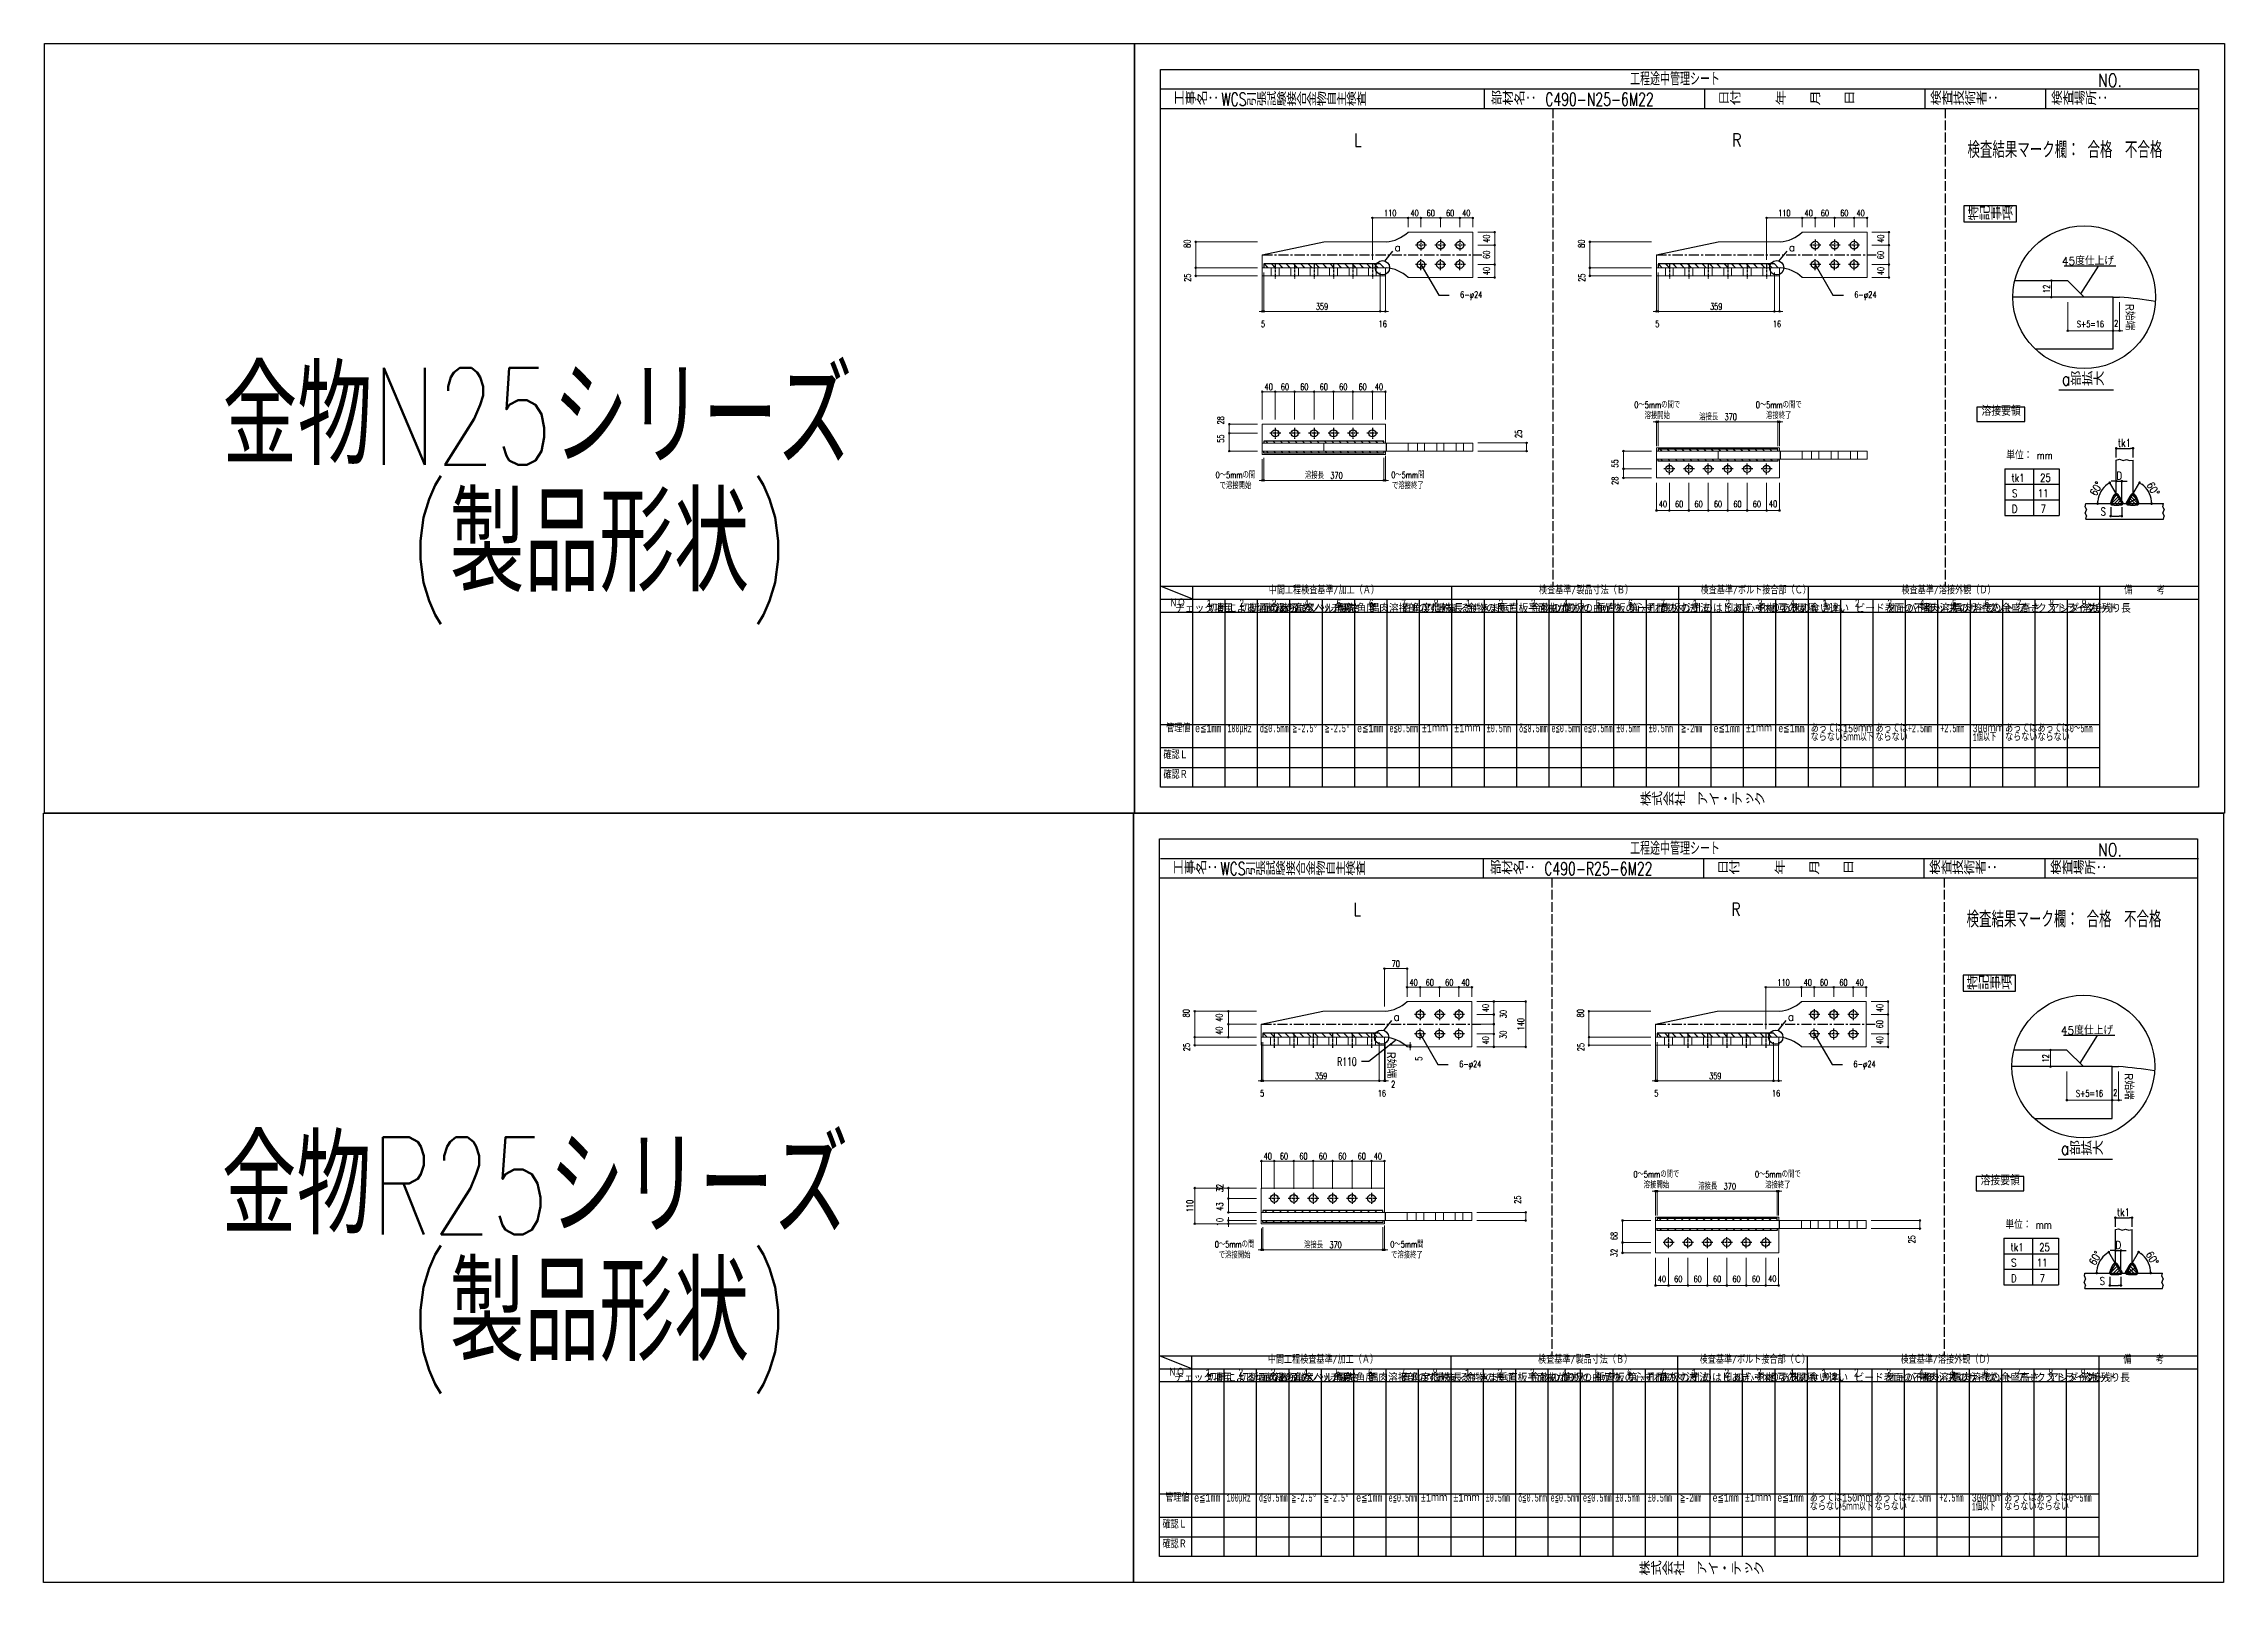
# Model space of a CAD drawing. Header units: millimetres. Extents: x -4568 to 36914, y -114 to 17788.
# Drawn here: x 7825 to 14556, y 4752 to 9504 of the extents above; entities that cross this region are included whole.
import ezdxf
from ezdxf.enums import TextEntityAlignment as Align

# ---------------------------------------------------------------- set-up
doc = ezdxf.new("R2010")
doc.units = ezdxf.units.MM
doc.header["$LTSCALE"] = 5
for name, pattern in [('ACAD_ISO03W100', [30, 12, -18]), ('CENTER1', [10, 6.25, -1.25, 1.25, -1.25]), ('DASHED', [7.5, 6, -1.5]), ('JIS_08_50', [53, 50, -1.125, 0.75, -1.125])]:
    doc.linetypes.add(name, pattern=pattern)
doc.layers.get('0').update_dxf_attribs({"color": 255})
doc.layers.get('DEFPOINTS').update_dxf_attribs({"color": 255})
for name, color, linetype in [('CENTER', 2, 'JIS_08_50'), ('LAYER6', 7, 'Continuous'), ('寸法', 4, 'Continuous'), ('文字', 7, 'Continuous'), ('溶接', 241, 'Continuous'), ('補助線', 7, 'ACAD_ISO03W100'), ('金物', 142, 'Continuous')]:
    doc.layers.add(name, color=color, linetype=linetype)
doc.styles.add('04setumei', font='simplex.shx', dxfattribs={"width": 0.7, "height": 2.5, "bigfont": 'extfont2.shx'})
doc.styles.add('DLSTANDARD1', font='monotxt.shx', dxfattribs={"width": 0.6, "bigfont": 'extfont'})
doc.styles.add('KANJI', font='simplex.shx', dxfattribs={"width": 0.7, "bigfont": 'extfont2.shx'})
doc.styles.get("Standard").update_dxf_attribs({"font": 'simplex.shx', "width": 0.7, "height": 2.5, "bigfont": '@extfont2.shx'})
doc.styles.add('SUNPOU', font='simplex.shx', dxfattribs={"width": 0.7, "bigfont": 'extfont2.shx'})
doc.styles.add('TATEGAKI', font='txt', dxfattribs={"bigfont": 'bigfont.shx'})
doc.dimstyles.new('コピー(2) - Standard', dxfattribs={"dimtxt": 25, "dimasz": 20, "dimexe": 0.18, "dimexo": 0.0625, "dimgap": 15, "dimtad": 1, "dimdec": 0, "dimzin": 0, "dimdsep": 46, "dimtxsty": 'Standard', "dimblk": 'DOTSMALL', "dimcen": 0.09, "dimadec": 0, "dimazin": 0, "dimtfac": 1, "dimtdec": 0, "dimtofl": 0, "dimtmove": 0, "dimatfit": 3, "dimfxl": 0, "dimtolj": 1, "dimtzin": 0, "dimarcsym": 0})
doc.dimstyles.new('一般寸法-小さめ', dxfattribs={"dimscale": 10, "dimtxt": 2, "dimasz": 0.5, "dimexe": 0.125, "dimexo": 1.5, "dimgap": 0.5, "dimtad": 1, "dimtxsty": 'KANJI', "dimblk": 'ORIGIN', "dimcen": 0, "dimclrd": 256, "dimclre": 256, "dimclrt": 256, "dimadec": 0, "dimazin": 0, "dimtfac": 1, "dimtmove": 2, "dimatfit": 2, "dimfxl": 0, "dimtolj": 2, "dimlwd": 5, "dimlwe": 5, "dimarcsym": 0})

msp = doc.modelspace()

# ---------------------------------------------------------------- texts
at = {"color": 0, "linetype": 'Continuous', "ltscale": 6, "style": 'DLSTANDARD1', "width": 0.875}
for p in [(13806.567, 8345.592), (13803.75, 5969.592)]:
    msp.add_text('溶接要領', height=30, dxfattribs=at).set_placement(p, align=Align.BOTTOM_LEFT)
at = {"layer": 'LAYER6', "color": 0, "linetype": 'Continuous', "lineweight": -3, "width": 0.8}
for s, p in [('工事名：', (11312.009, 9314.926)), ('部材名：', (12291.834, 9314.926)), ('日付\u3000\u3000\u3000年\u3000\u3000月\u3000\u3000日', (12993.219, 9314.926)), ('検査技術者：', (13647.744, 9314.926)), ('検査場所：', (14021.044, 9314.926)), ('NO.', (14165.789, 9370.209)), ('L', (11870.185, 9186.216)), ('R', (13036.949, 9186.216)), ('特記事項', (13763.011, 8959.433)), ('a部拡大', (14053.95, 8448.43)), ('株式会社\u3000アイ・テック', (12752.093, 7150.755)), ('NO.', (14165.789, 6994.209)), ('工事名：', (11309.191, 6938.926)), ('部材名：', (12289.017, 6938.926)), ('日付\u3000\u3000\u3000年\u3000\u3000月\u3000\u3000日', (12990.402, 6938.926)), ('検査技術者：', (13644.926, 6938.926)), ('検査場所：', (14018.227, 6938.926)), ('L', (11867.368, 6810.216)), ('R', (13034.132, 6810.216)), ('特記事項', (13760.194, 6583.433)), ('a部拡大', (14051.132, 6072.43)), ('株式会社\u3000アイ・テック', (12749.275, 4774.755))]:
    msp.add_text(s, height=40, dxfattribs=at).set_placement(p)
at = {"layer": 'LAYER6', "color": 0, "linetype": 'Continuous', "lineweight": -3, "style": 'SUNPOU', "width": 0.7}
for s, height, p in [('工程途中管理シート', 40, (12721.829, 9374.926)), ('検査結果マーク欄： 合格\u3000不合格', 50, (13763.011, 9150.796)), ('金物N25シリーズ', 300, (8377.449, 8202.665)), ('(製品形状)', 300, (8952.416, 7811.58)), ('工程途中管理シート', 40, (12721.829, 6998.926)), ('検査結果マーク欄： 合格\u3000不合格', 50, (13760.194, 6774.796)), ('金物R25シリーズ', 300, (8374.632, 5826.665)), ('(製品形状)', 300, (8952.416, 5435.58))]:
    msp.add_text(s, height=height, dxfattribs=at).set_placement(p)
at = {"layer": 'LAYER6', "color": 0, "linetype": 'Continuous', "lineweight": -3, "char_height": 40, "attachment_point": 1}
for s, insert, width in [('WCS引張試験接合金物自主検査', (11459.858, 9352.098), 924.29947), ('C490-N25-6M22 ', (12459.858, 9352.098), 435.25964), ('WCS引張試験接合金物自主検査', (11457.04, 6976.098), 924.29947), ('C490-R25-6M22 ', (12457.04, 6976.098), 435.25964)]:
    msp.add_mtext(s, dxfattribs=dict(at, insert=insert, width=width))
at = {"layer": '寸法', "ltscale": 4, "style": 'SUNPOU'}
for s, p in [('a', (12014.272, 8874.511)), ('a', (13231.029, 8874.511)), ('45度仕上げ', (14215.51, 8832.24)), ('a', (12011.454, 6498.511)), ('a', (13228.212, 6498.511)), ('45度仕上げ', (14212.693, 6456.24))]:
    msp.add_text(s, height=24, dxfattribs=at).set_placement(p, align=Align.MIDDLE_RIGHT)
for p in [(14251.186, 8700.164), (11972.206, 6390.618), (14248.369, 6324.164)]:
    msp.add_text('R始端', height=24, rotation=270, dxfattribs=at).set_placement(p)
at = {"layer": '寸法', "style": '04setumei', "width": 0.8}
for s, p in [('tk1', (14227.205, 8259.063)), ('単位： mm', (13882.878, 8220.178)), ('D', (14223.032, 8157.91)), ('S', (14174.084, 8046.925)), ('単位： mm', (13880.061, 5844.178)), ('tk1', (14224.388, 5883.063)), ('D', (14220.214, 5781.91)), ('S', (14171.267, 5670.925))]:
    msp.add_text(s, height=24, dxfattribs=at).set_placement(p)
for s, p in [('tk1', (13918.961, 8163.14)), ('25', (14003.761, 8163.14)), ('S', (13908.904, 8115.14)), ('D', (13908.904, 8067.14)), ('11', (13996.446, 8115.14)), ('7', (13996.904, 8067.14)), ('tk1', (13916.143, 5787.14)), ('25', (14000.943, 5787.14)), ('S', (13906.086, 5739.14)), ('11', (13993.629, 5739.14)), ('D', (13906.086, 5691.14)), ('7', (13994.086, 5691.14))]:
    msp.add_text(s, height=24, dxfattribs=at).set_placement(p, align=Align.MIDDLE)
for rotation, p in [(60.0001401, (14159.992, 8104.897)), (299.9998599, (14315.19, 8141.508)), (60.0001401, (14157.174, 5728.897)), (299.9998599, (14312.373, 5765.508))]:
    msp.add_text('60°', height=24, rotation=rotation, dxfattribs=at).set_placement(p)
at = {"layer": '寸法', "width": 98.97993, "attachment_point": 3}
for s, insert, char_height in [('6-φ24', (12265.563, 8738.805), 20), ('6-φ24', (13482.32, 8738.805), 20), ('R110', (11878.028, 6372.655), 25), ('6-φ24', (12262.745, 6362.805), 20), ('6-φ24', (13479.503, 6362.805), 20)]:
    msp.add_mtext(s, dxfattribs=dict(at, insert=insert, char_height=char_height))
at = {"layer": '文字', "color": 0, "linetype": 'Continuous', "ltscale": 6, "style": 'DLSTANDARD1'}
for s, width, p in [('中間工程検査基準/加工（Ａ）', 0.74375, (11606.447, 7796.574)), ('検査基準/製品寸法（Ｂ）', 0.74375, (12440.562, 7796.574)), ('検査基準/ボルト接合部（Ｃ）', 0.74375, (12939.39, 7796.574)), ('検査基準/溶接外観（Ｄ）', 0.74375, (13559.439, 7796.574)), ('備\u3000\u3000\u3000考', 0.74375, (14247.016, 7796.574)), ('ＮＯ', 0.74375, (11299.463, 7756.574)), ('1', 0.74375, (11415.207, 7756.574)), ('2', 0.74375, (11515.207, 7756.574)), ('3', 0.74375, (11615.207, 7756.574)), ('4', 0.74375, (11715.207, 7756.574)), ('5', 0.74375, (11815.207, 7756.574)), ('6', 0.74375, (11915.207, 7756.574)), ('7', 0.74375, (12015.207, 7756.574)), ('1', 0.74375, (12215.207, 7756.574)), ('2', 0.74375, (12315.207, 7756.574)), ('3', 0.74375, (12415.207, 7756.574)), ('4', 0.74375, (12515.207, 7756.574)), ('5', 0.74375, (12615.207, 7756.574)), ('6', 0.74375, (12715.207, 7756.574)), ('7', 0.74375, (12815.207, 7756.574)), ('1', 0.74375, (12915.207, 7756.574)), ('2', 0.74375, (13015.207, 7756.574)), ('3', 0.74375, (13115.207, 7756.574)), ('4', 0.74375, (13215.207, 7756.574)), ('1', 0.74375, (13315.207, 7756.574)), ('2', 0.74375, (13415.207, 7756.574)), ('3', 0.74375, (13515.207, 7756.574)), ('4', 0.74375, (13615.207, 7756.574)), ('5', 0.74375, (13715.207, 7756.574)), ('6', 0.74375, (13815.207, 7756.574)), ('7', 0.74375, (13915.207, 7756.574)), ('8', 0.74375, (14015.207, 7756.574)), ('管理値', 0.74375, (11289.648, 7370.284)), ('e≦1mm', 0.74375, (11379.094, 7370.284)), ('100μRz', 0.6, (11479.094, 7370.284)), ('d≦0.5mm', 0.5, (11579.094, 7370.284)), ('≧-2.5°', 0.6, (11679.094, 7370.284)), ('≧-2.5°', 0.6, (11779.094, 7370.284)), ('e≦1mm', 0.74375, (11879.094, 7370.284)), ('e≦0.5mm', 0.5, (11979.094, 7370.284)), ('±1ｍｍ', 0.74375, (12179.094, 7370.284)), ('±0.5mm', 0.6, (12279.094, 7370.284)), ('δ≦0.5mm', 0.5, (12379.094, 7370.284)), ('e≦0.5mm', 0.5, (12479.094, 7370.284)), ('e≦0.5mm', 0.5, (12579.094, 7370.284)), ('±0.5mm', 0.6, (12679.094, 7370.284)), ('±0.5mm', 0.6, (12779.094, 7370.284)), ('≧-2mm', 0.6, (12879.094, 7370.284)), ('e≦1mm', 0.74375, (12979.094, 7370.284)), ('±1ｍｍ', 0.74375, (13079.094, 7370.284)), ('e≦1mm', 0.74375, (13179.094, 7370.284)), ('ならない', 0.74375, (13279.094, 7343.08)), ('あっては', 0.74375, (13279.094, 7370.284)), ('5ｍｍ以下', 0.6, (13379.094, 7343.08)), ('150ｍｍ', 0.74375, (13379.094, 7370.284)), ('ならない', 0.74375, (13479.094, 7343.08)), ('あっては', 0.74375, (13479.094, 7370.284)), ('+2.5mm', 0.6, (13579.094, 7370.284)), ('+2.5mm', 0.6, (13679.094, 7370.284)), ('1個以下', 0.6, (13779.094, 7343.08)), ('300ｍｍ', 0.74375, (13779.094, 7370.284)), ('ならない', 0.74375, (13879.094, 7343.08)), ('あっては', 0.74375, (13879.094, 7370.284)), ('ならない', 0.74375, (13979.094, 7343.08)), ('あっては', 0.74375, (13979.094, 7370.284)), ('確認Ｌ', 0.74375, (11281.522, 7287.593)), ('確認Ｒ', 0.74375, (11281.522, 7226.625)), ('中間工程検査基準/加工（Ａ）', 0.74375, (11603.63, 5420.574)), ('検査基準/製品寸法（Ｂ）', 0.74375, (12437.745, 5420.574)), ('検査基準/ボルト接合部（Ｃ）', 0.74375, (12936.573, 5420.574)), ('検査基準/溶接外観（Ｄ）', 0.74375, (13556.621, 5420.574)), ('備\u3000\u3000\u3000考', 0.74375, (14244.198, 5420.574)), ('ＮＯ', 0.74375, (11296.646, 5380.574)), ('1', 0.74375, (11412.39, 5380.574)), ('2', 0.74375, (11512.39, 5380.574)), ('3', 0.74375, (11612.39, 5380.574)), ('4', 0.74375, (11712.39, 5380.574)), ('5', 0.74375, (11812.39, 5380.574)), ('6', 0.74375, (11912.39, 5380.574)), ('7', 0.74375, (12012.39, 5380.574)), ('1', 0.74375, (12212.39, 5380.574)), ('2', 0.74375, (12312.39, 5380.574)), ('3', 0.74375, (12412.39, 5380.574)), ('4', 0.74375, (12512.39, 5380.574)), ('5', 0.74375, (12612.39, 5380.574)), ('6', 0.74375, (12712.39, 5380.574)), ('7', 0.74375, (12812.39, 5380.574)), ('1', 0.74375, (12912.39, 5380.574)), ('2', 0.74375, (13012.39, 5380.574)), ('3', 0.74375, (13112.39, 5380.574)), ('4', 0.74375, (13212.39, 5380.574)), ('1', 0.74375, (13312.39, 5380.574)), ('2', 0.74375, (13412.39, 5380.574)), ('3', 0.74375, (13512.39, 5380.574)), ('4', 0.74375, (13612.39, 5380.574)), ('5', 0.74375, (13712.39, 5380.574)), ('6', 0.74375, (13812.39, 5380.574)), ('7', 0.74375, (13912.39, 5380.574)), ('8', 0.74375, (14012.39, 5380.574)), ('管理値', 0.74375, (11286.831, 4994.284)), ('e≦1mm', 0.74375, (11376.277, 4994.284)), ('100μRz', 0.6, (11476.277, 4994.284)), ('d≦0.5mm', 0.5, (11576.277, 4994.284)), ('≧-2.5°', 0.6, (11676.277, 4994.284)), ('≧-2.5°', 0.6, (11776.277, 4994.284)), ('e≦1mm', 0.74375, (11876.277, 4994.284)), ('e≦0.5mm', 0.5, (11976.277, 4994.284)), ('±1ｍｍ', 0.74375, (12176.277, 4994.284)), ('±0.5mm', 0.6, (12276.277, 4994.284)), ('δ≦0.5mm', 0.5, (12376.277, 4994.284)), ('e≦0.5mm', 0.5, (12476.277, 4994.284)), ('e≦0.5mm', 0.5, (12576.277, 4994.284)), ('±0.5mm', 0.6, (12676.277, 4994.284)), ('±0.5mm', 0.6, (12776.277, 4994.284)), ('≧-2mm', 0.6, (12876.277, 4994.284)), ('e≦1mm', 0.74375, (12976.277, 4994.284)), ('±1ｍｍ', 0.74375, (13076.277, 4994.284)), ('e≦1mm', 0.74375, (13176.277, 4994.284)), ('ならない', 0.74375, (13276.277, 4967.08)), ('あっては', 0.74375, (13276.277, 4994.284)), ('5ｍｍ以下', 0.6, (13376.277, 4967.08)), ('150ｍｍ', 0.74375, (13376.277, 4994.284)), ('ならない', 0.74375, (13476.277, 4967.08)), ('あっては', 0.74375, (13476.277, 4994.284)), ('+2.5mm', 0.6, (13576.277, 4994.284)), ('+2.5mm', 0.6, (13676.277, 4994.284)), ('1個以下', 0.6, (13776.277, 4967.08)), ('300ｍｍ', 0.74375, (13776.277, 4994.284)), ('ならない', 0.74375, (13876.277, 4967.08)), ('あっては', 0.74375, (13876.277, 4994.284)), ('ならない', 0.74375, (13976.277, 4967.08)), ('あっては', 0.74375, (13976.277, 4994.284)), ('確認Ｌ', 0.74375, (11278.705, 4911.593)), ('確認Ｒ', 0.74375, (11278.705, 4850.625))]:
    msp.add_text(s, height=24, dxfattribs=dict(at, width=width)).set_placement(p, align=Align.BOTTOM_LEFT)
at = {"layer": '文字', "color": 0, "linetype": 'Continuous', "ltscale": 6, "style": 'TATEGAKI'}
for s, p in [('チェック項目', (11317.476, 7739.673)), ('切断による切断縁の角度', (11417.476, 7739.673)), ('切断面のあらさ', (11517.476, 7739.673)), ('切断面のノッチ深さ', (11617.476, 7739.673)), ('ベベル角度', (11717.476, 7739.673)), ('開先角度', (11817.476, 7739.673)), ('隅肉溶接部のすきま', (11917.476, 7739.673)), ('直角度に対するすきま', (12017.476, 7739.673)), ('金物の長さ', (12217.476, 7739.673)), ('垂直板平面曲がり', (12317.476, 7739.673)), ('金物のねじれ', (12417.476, 7739.673)), ('底板の曲がり', (12517.476, 7739.673)), ('垂直板の心ずれ', (12617.476, 7739.673)), ('第一孔間の寸法', (12717.476, 7739.673)), ('底板の寸法', (12817.476, 7739.673)), ('孔のはしあき・へりあき', (12917.476, 7739.673)), ('孔の心ずれ', (13017.476, 7739.673)), ('孔相互の間隔', (13117.476, 7739.673)), ('孔の食い違い', (13217.476, 7739.673)), ('割れ', (13317.476, 7739.673)), ('ビード表面の不整', (13417.476, 7739.673)), ('オーバーラップ', (13517.476, 7739.673)), ('隅肉溶接のサイズ', (13617.476, 7739.673)), ('隅肉溶接の余盛高さ', (13717.476, 7739.673)), ('ピット', (13817.476, 7739.673)), ('アークストライク', (13917.476, 7739.673)), ('アンダーカット', (14017.476, 7739.673)), ('チェック項目', (11314.659, 5363.673)), ('切断による切断縁の角度', (11414.659, 5363.673)), ('切断面のあらさ', (11514.659, 5363.673)), ('切断面のノッチ深さ', (11614.659, 5363.673)), ('ベベル角度', (11714.659, 5363.673)), ('開先角度', (11814.659, 5363.673)), ('隅肉溶接部のすきま', (11914.659, 5363.673)), ('直角度に対するすきま', (12014.659, 5363.673)), ('金物の長さ', (12214.659, 5363.673)), ('垂直板平面曲がり', (12314.659, 5363.673)), ('金物のねじれ', (12414.659, 5363.673)), ('底板の曲がり', (12514.659, 5363.673)), ('垂直板の心ずれ', (12614.659, 5363.673)), ('第一孔間の寸法', (12714.659, 5363.673)), ('底板の寸法', (12814.659, 5363.673)), ('孔のはしあき・へりあき', (12914.659, 5363.673)), ('孔の心ずれ', (13014.659, 5363.673)), ('孔相互の間隔', (13114.659, 5363.673)), ('孔の食い違い', (13214.659, 5363.673)), ('割れ', (13314.659, 5363.673)), ('ビード表面の不整', (13414.659, 5363.673)), ('オーバーラップ', (13514.659, 5363.673)), ('隅肉溶接のサイズ', (13614.659, 5363.673)), ('隅肉溶接の余盛高さ', (13714.659, 5363.673)), ('ピット', (13814.659, 5363.673)), ('アークストライク', (13914.659, 5363.673)), ('アンダーカット', (14014.659, 5363.673))]:
    msp.add_text(s, height=24, dxfattribs=at).set_placement(p, align=Align.BOTTOM_LEFT)
at = {"layer": '文字', "color": 1, "linetype": 'Continuous', "ltscale": 6, "style": 'DLSTANDARD1'}
for s, width, p in [('8', 0.74375, (12115.207, 7756.574)), ('9', 0.74375, (14115.207, 7756.574)), ('±1ｍｍ', 0.74375, (12079.094, 7370.284)), ('0～5mm', 0.6, (14079.094, 7370.284)), ('8', 0.74375, (12112.39, 5380.574)), ('9', 0.74375, (14112.39, 5380.574)), ('±1ｍｍ', 0.74375, (12076.277, 4994.284)), ('0～5mm', 0.6, (14076.277, 4994.284))]:
    msp.add_text(s, height=24, dxfattribs=dict(at, width=width)).set_placement(p, align=Align.BOTTOM_LEFT)
at = {"layer": '文字', "color": 1, "linetype": 'Continuous', "ltscale": 6, "style": 'TATEGAKI'}
for s, p in [('開先長さ', (12117.476, 7739.673)), ('溶接残り長', (14117.476, 7739.673)), ('開先長さ', (12114.659, 5363.673)), ('溶接残り長', (14114.659, 5363.673))]:
    msp.add_text(s, height=24, dxfattribs=at).set_placement(p, align=Align.BOTTOM_LEFT)

# ---------------------------------------------------------------- blocks, each defined once
blk = doc.blocks.new('_Dot')
at = {"color": 0, "linetype": 'ByBlock', "lineweight": -2}
blk.add_line((-0.5, 0), (-1, 0), dxfattribs=at)
at = {"color": 0, "linetype": 'ByBlock', "const_width": 0.5}
blk.add_lwpolyline([(-0.25, 0, 1), (0.25, 0, 1)], format="xyb", close=True, dxfattribs=at)
blk = doc.blocks.new('_Origin')
at = {"color": 0, "linetype": 'ByBlock', "lineweight": -2}
blk.add_line((0, 0), (-1, 0), dxfattribs=at)
blk.add_circle((0, 0), 0.5, dxfattribs=at)
blk = doc.blocks.new('*D817')
at = {"layer": 'DEFPOINTS', "color": 0, "ltscale": 4, "transparency": 16777216}
for p in [(14069.7, 6344.9), (14209.7, 6344.9), (14209.7, 6241.2)]:
    blk.add_point(p, dxfattribs=at)
at = {"layer": '寸法', "lineweight": 5, "ltscale": 4, "transparency": 16777216}
for p, q in [((14069.7, 6329.9), (14069.7, 6239.9)), ((14209.7, 6329.9), (14209.7, 6239.9)), ((14074.7, 6241.2), (14204.7, 6241.2))]:
    blk.add_line(p, q, dxfattribs=at)
at = {"layer": '寸法', "lineweight": 5, "ltscale": 4, "transparency": 16777216, "xscale": 5, "yscale": 5, "zscale": 5, "rotation": 180}
blk.add_blockref('_Origin', (14069.7, 6241.2), dxfattribs=at)
at = {"layer": '寸法', "lineweight": 5, "ltscale": 4, "transparency": 16777216, "xscale": 5, "yscale": 5, "zscale": 5}
blk.add_blockref('_Origin', (14209.7, 6241.2), dxfattribs=at)
at = {"layer": '寸法', "ltscale": 4, "transparency": 16777216, "insert": (14139.7, 6262), "char_height": 20, "attachment_point": 5, "style": 'KANJI'}
blk.add_mtext('\\A2;S+5=16', dxfattribs=at)
blk = doc.blocks.new('*D818')
at = {"layer": 'DEFPOINTS', "color": 0, "ltscale": 4, "transparency": 16777216}
for p in [(14209.7, 6344.9), (14229.7, 6344.9), (14229.7, 6241.2)]:
    blk.add_point(p, dxfattribs=at)
at = {"layer": '寸法', "lineweight": 5, "ltscale": 4, "transparency": 16777216}
for p, q in [((14209.7, 6329.9), (14209.7, 6239.9)), ((14229.7, 6329.9), (14229.7, 6239.9)), ((14204.7, 6241.2), (14199.7, 6241.2)), ((14209.7, 6241.2), (14229.7, 6241.2)), ((14234.7, 6241.2), (14239.7, 6241.2))]:
    blk.add_line(p, q, dxfattribs=at)
at = {"layer": '寸法', "lineweight": 5, "ltscale": 4, "transparency": 16777216, "xscale": 5, "yscale": 5, "zscale": 5}
blk.add_blockref('_Origin', (14209.7, 6241.2), dxfattribs=at)
at = {"layer": '寸法', "lineweight": 5, "ltscale": 4, "transparency": 16777216, "xscale": 5, "yscale": 5, "zscale": 5, "rotation": 180}
blk.add_blockref('_Origin', (14229.7, 6241.2), dxfattribs=at)
at = {"layer": '寸法', "ltscale": 4, "transparency": 16777216, "insert": (14219.3, 6264.2), "char_height": 20, "attachment_point": 5, "style": 'KANJI'}
blk.add_mtext('\\A2;2', dxfattribs=at)
blk = doc.blocks.new('*D819')
at = {"layer": 'DEFPOINTS', "color": 0, "linetype": 'Continuous', "transparency": 16777216}
for p in [(14069.7, 6395.9), (14019.3, 6344.9), (14069.7, 6344.9)]:
    blk.add_point(p, dxfattribs=at)
at = {"layer": '寸法', "linetype": 'Continuous', "lineweight": 5, "transparency": 16777216}
for p, q in [((14054.7, 6395.9), (14018, 6395.9)), ((14054.7, 6344.9), (14018, 6344.9)), ((14019.3, 6390.9), (14019.3, 6349.9))]:
    blk.add_line(p, q, dxfattribs=at)
at = {"layer": '寸法', "linetype": 'Continuous', "lineweight": 5, "transparency": 16777216, "xscale": 5, "yscale": 5, "zscale": 5}
for p, rotation in [((14019.3, 6395.9), 90), ((14019.3, 6344.9), 270)]:
    blk.add_blockref('_Origin', p, dxfattribs=dict(at, rotation=rotation))
at = {"layer": '寸法', "linetype": 'Continuous', "transparency": 16777216, "insert": (14004.3, 6370.4), "char_height": 20, "attachment_point": 5, "rotation": 90, "style": 'KANJI'}
blk.add_mtext('\\A2;12', dxfattribs=at)
blk = doc.blocks.new('*D820')
at = {"layer": 'DEFPOINTS', "color": 0, "transparency": 16777216}
for p in [(11963.6, 6647.5), (12033.6, 6547.2), (11963.6, 6515.7)]:
    blk.add_point(p, dxfattribs=at)
at = {"layer": '寸法', "lineweight": 5, "transparency": 16777216}
for p, q in [((11963.6, 6530.7), (11963.6, 6648.8)), ((12028.6, 6647.5), (11968.6, 6647.5)), ((12033.6, 6562.2), (12033.6, 6648.8))]:
    blk.add_line(p, q, dxfattribs=at)
at = {"layer": '寸法', "lineweight": 5, "transparency": 16777216, "xscale": 5, "yscale": 5, "zscale": 5, "rotation": 180}
blk.add_blockref('_Origin', (11963.6, 6647.5), dxfattribs=at)
at = {"layer": '寸法', "lineweight": 5, "transparency": 16777216, "xscale": 5, "yscale": 5, "zscale": 5}
blk.add_blockref('_Origin', (12033.6, 6647.5), dxfattribs=at)
at = {"layer": '寸法', "transparency": 16777216, "insert": (11998.6, 6662.5), "char_height": 20, "attachment_point": 5, "style": 'KANJI'}
blk.add_mtext('\\A2;70', dxfattribs=at)
blk = doc.blocks.new('*D821')
at = {"layer": 'DEFPOINTS', "color": 0, "transparency": 16777216}
for p in [(12233.6, 6545.7), (12399.7, 6545.7), (12233.6, 6405.7)]:
    blk.add_point(p, dxfattribs=at)
at = {"layer": '寸法', "lineweight": 5, "transparency": 16777216}
for p, q in [((12248.6, 6545.7), (12400.9, 6545.7)), ((12399.7, 6410.7), (12399.7, 6540.7)), ((12248.6, 6405.7), (12400.9, 6405.7))]:
    blk.add_line(p, q, dxfattribs=at)
at = {"layer": '寸法', "lineweight": 5, "transparency": 16777216, "xscale": 5, "yscale": 5, "zscale": 5}
for p, rotation in [((12399.7, 6545.7), 90), ((12399.7, 6405.7), 270)]:
    blk.add_blockref('_Origin', p, dxfattribs=dict(at, rotation=rotation))
at = {"layer": '寸法', "transparency": 16777216, "insert": (12384.7, 6475.7), "char_height": 20, "attachment_point": 5, "rotation": 90, "style": 'KANJI'}
blk.add_mtext('\\A2;140', dxfattribs=at)
blk = doc.blocks.new('*D822')
at = {"layer": 'DEFPOINTS', "color": 0, "transparency": 16777216}
for p in [(11378.1, 6515.7), (11583.6, 6515.7), (11583.6, 6435.7)]:
    blk.add_point(p, dxfattribs=at)
at = {"layer": '寸法', "lineweight": 5, "transparency": 16777216}
for p, q in [((11568.6, 6515.7), (11376.9, 6515.7)), ((11378.1, 6440.7), (11378.1, 6510.7)), ((11568.6, 6435.7), (11376.9, 6435.7))]:
    blk.add_line(p, q, dxfattribs=at)
at = {"layer": '寸法', "lineweight": 5, "transparency": 16777216, "xscale": 5, "yscale": 5, "zscale": 5}
for p, rotation in [((11378.1, 6515.7), 90), ((11378.1, 6435.7), 270)]:
    blk.add_blockref('_Origin', p, dxfattribs=dict(at, rotation=rotation))
at = {"layer": '寸法', "transparency": 16777216, "insert": (11351.9, 6509.7), "char_height": 20, "attachment_point": 5, "rotation": 90, "style": 'KANJI'}
blk.add_mtext('\\A2;80', dxfattribs=at)
blk = doc.blocks.new('*D833')
at = {"layer": 'DEFPOINTS', "color": 0, "transparency": 16777216}
for p in [(11378.1, 6435.7), (11583.6, 6435.7), (11583.6, 6410.7)]:
    blk.add_point(p, dxfattribs=at)
at = {"layer": '寸法', "lineweight": 5, "transparency": 16777216}
for p, q in [((11568.6, 6435.7), (11376.9, 6435.7)), ((11568.6, 6410.7), (11376.9, 6410.7)), ((11378.1, 6415.7), (11378.1, 6430.7))]:
    blk.add_line(p, q, dxfattribs=at)
at = {"layer": '寸法', "lineweight": 5, "transparency": 16777216, "xscale": 5, "yscale": 5, "zscale": 5}
for p, rotation in [((11378.1, 6435.7), 90), ((11378.1, 6410.7), 270)]:
    blk.add_blockref('_Origin', p, dxfattribs=dict(at, rotation=rotation))
at = {"layer": '寸法', "transparency": 16777216, "insert": (11353.1, 6405), "char_height": 20, "attachment_point": 5, "rotation": 90, "style": 'KANJI'}
blk.add_mtext('\\A2;25', dxfattribs=at)
blk = doc.blocks.new('*D823')
at = {"layer": 'DEFPOINTS', "color": 0, "transparency": 16777216}
for p in [(12233.6, 6545.7), (12233.6, 6505.7), (12301.2, 6505.7)]:
    blk.add_point(p, dxfattribs=at)
at = {"layer": '寸法', "lineweight": 5, "transparency": 16777216}
for p, q in [((12248.6, 6545.7), (12302.5, 6545.7)), ((12301.2, 6540.7), (12301.2, 6510.7)), ((12248.6, 6505.7), (12302.5, 6505.7))]:
    blk.add_line(p, q, dxfattribs=at)
at = {"layer": '寸法', "lineweight": 5, "transparency": 16777216, "xscale": 5, "yscale": 5, "zscale": 5}
for p, rotation in [((12301.2, 6545.7), 90), ((12301.2, 6505.7), 270)]:
    blk.add_blockref('_Origin', p, dxfattribs=dict(at, rotation=rotation))
at = {"layer": '寸法', "transparency": 16777216, "insert": (12275.8, 6525.7), "char_height": 20, "attachment_point": 5, "rotation": 90, "style": 'KANJI'}
blk.add_mtext('\\A2;40', dxfattribs=at)
blk = doc.blocks.new('*D824')
at = {"layer": 'DEFPOINTS', "color": 0, "transparency": 16777216}
for p in [(12233.6, 6445.7), (12233.6, 6405.7), (12301.2, 6405.7)]:
    blk.add_point(p, dxfattribs=at)
at = {"layer": '寸法', "lineweight": 5, "transparency": 16777216}
for p, q in [((12248.6, 6445.7), (12302.5, 6445.7)), ((12248.6, 6405.7), (12302.5, 6405.7)), ((12301.2, 6440.7), (12301.2, 6410.7))]:
    blk.add_line(p, q, dxfattribs=at)
at = {"layer": '寸法', "lineweight": 5, "transparency": 16777216, "xscale": 5, "yscale": 5, "zscale": 5}
for p, rotation in [((12301.2, 6445.7), 90), ((12301.2, 6405.7), 270)]:
    blk.add_blockref('_Origin', p, dxfattribs=dict(at, rotation=rotation))
at = {"layer": '寸法', "transparency": 16777216, "insert": (12275.8, 6425.7), "char_height": 20, "attachment_point": 5, "rotation": 90, "style": 'KANJI'}
blk.add_mtext('\\A2;40', dxfattribs=at)
blk = doc.blocks.new('*D825')
at = {"layer": 'DEFPOINTS', "color": 0, "transparency": 16777216}
for p in [(11481.8, 6475.7), (11583.6, 6475.7), (11583.6, 6435.7)]:
    blk.add_point(p, dxfattribs=at)
at = {"layer": '寸法', "lineweight": 5, "transparency": 16777216}
for p, q in [((11568.6, 6475.7), (11480.5, 6475.7)), ((11481.8, 6440.7), (11481.8, 6470.7)), ((11568.6, 6435.7), (11480.5, 6435.7))]:
    blk.add_line(p, q, dxfattribs=at)
at = {"layer": '寸法', "lineweight": 5, "transparency": 16777216, "xscale": 5, "yscale": 5, "zscale": 5}
for p, rotation in [((11481.8, 6475.7), 90), ((11481.8, 6435.7), 270)]:
    blk.add_blockref('_Origin', p, dxfattribs=dict(at, rotation=rotation))
at = {"layer": '寸法', "transparency": 16777216, "insert": (11453.6, 6455.7), "char_height": 20, "attachment_point": 5, "rotation": 90, "style": 'KANJI'}
blk.add_mtext('\\A2;40', dxfattribs=at)
blk = doc.blocks.new('*D826')
at = {"layer": 'DEFPOINTS', "color": 0, "transparency": 16777216}
for p in [(11481.8, 6515.7), (11583.6, 6515.7), (11583.6, 6475.7)]:
    blk.add_point(p, dxfattribs=at)
at = {"layer": '寸法', "lineweight": 5, "transparency": 16777216}
for p, q in [((11568.6, 6515.7), (11480.5, 6515.7)), ((11568.6, 6475.7), (11480.5, 6475.7)), ((11481.8, 6480.7), (11481.8, 6510.7))]:
    blk.add_line(p, q, dxfattribs=at)
at = {"layer": '寸法', "lineweight": 5, "transparency": 16777216, "xscale": 5, "yscale": 5, "zscale": 5}
for p, rotation in [((11481.8, 6515.7), 90), ((11481.8, 6475.7), 270)]:
    blk.add_blockref('_Origin', p, dxfattribs=dict(at, rotation=rotation))
at = {"layer": '寸法', "transparency": 16777216, "insert": (11453.6, 6495.7), "char_height": 20, "attachment_point": 5, "rotation": 90, "style": 'KANJI'}
blk.add_mtext('\\A2;40', dxfattribs=at)
blk = doc.blocks.new('*D834')
at = {"layer": 'DEFPOINTS', "color": 0, "transparency": 16777216}
for p in [(11963.6, 6410.7), (12033.6, 6405.7), (12043.2, 6405.7)]:
    blk.add_point(p, dxfattribs=at)
at = {"layer": '寸法', "lineweight": 5, "transparency": 16777216}
for p, q in [((11978.6, 6410.7), (12044.4, 6410.7)), ((12043.2, 6415.7), (12043.2, 6420.7)), ((12043.2, 6410.7), (12043.2, 6405.7)), ((12043.2, 6400.7), (12043.2, 6395.7)), ((12048.6, 6405.7), (12044.4, 6405.7))]:
    blk.add_line(p, q, dxfattribs=at)
at = {"layer": '寸法', "lineweight": 5, "transparency": 16777216, "xscale": 5, "yscale": 5, "zscale": 5}
for p, rotation in [((12043.2, 6410.7), 270), ((12043.2, 6405.7), 90)]:
    blk.add_blockref('_Origin', p, dxfattribs=dict(at, rotation=rotation))
at = {"layer": '寸法', "transparency": 16777216, "insert": (12069.9, 6369.3), "char_height": 20, "attachment_point": 5, "rotation": 90, "style": 'KANJI'}
blk.add_mtext('\\A2;5', dxfattribs=at)
blk = doc.blocks.new('_DotSmall')
at = {"color": 0, "linetype": 'ByBlock', "const_width": 0.5}
blk.add_lwpolyline([(-0.0625, 0, 1), (0.0625, 0, 1)], format="xyb", close=True, dxfattribs=at)
blk = doc.blocks.new('*D827')
at = {"layer": 'DEFPOINTS', "color": 0, "transparency": 16777216}
for p in [(12033.6, 6545.7), (12073.6, 6589.7), (12073.6, 6545.7)]:
    blk.add_point(p, dxfattribs=at)
at = {"layer": '寸法', "lineweight": 5, "transparency": 16777216}
for p, q in [((12033.6, 6560.7), (12033.6, 6591)), ((12038.6, 6589.7), (12068.6, 6589.7)), ((12073.6, 6560.7), (12073.6, 6591))]:
    blk.add_line(p, q, dxfattribs=at)
at = {"layer": '寸法', "lineweight": 5, "transparency": 16777216, "xscale": 5, "yscale": 5, "zscale": 5, "rotation": 180}
blk.add_blockref('_Origin', (12033.6, 6589.7), dxfattribs=at)
at = {"layer": '寸法', "lineweight": 5, "transparency": 16777216, "xscale": 5, "yscale": 5, "zscale": 5}
blk.add_blockref('_Origin', (12073.6, 6589.7), dxfattribs=at)
at = {"layer": '寸法', "transparency": 16777216, "insert": (12053.6, 6604.7), "char_height": 20, "attachment_point": 5, "style": 'KANJI'}
blk.add_mtext('\\A2;40', dxfattribs=at)
blk = doc.blocks.new('*D828')
at = {"layer": 'DEFPOINTS', "color": 0, "transparency": 16777216}
for p in [(12133.6, 6545.7), (12193.6, 6589.7), (12193.6, 6545.7)]:
    blk.add_point(p, dxfattribs=at)
at = {"layer": '寸法', "lineweight": 5, "transparency": 16777216}
for p, q in [((12133.6, 6560.7), (12133.6, 6591)), ((12138.6, 6589.7), (12188.6, 6589.7)), ((12193.6, 6560.7), (12193.6, 6591))]:
    blk.add_line(p, q, dxfattribs=at)
at = {"layer": '寸法', "lineweight": 5, "transparency": 16777216, "xscale": 5, "yscale": 5, "zscale": 5, "rotation": 180}
blk.add_blockref('_Origin', (12133.6, 6589.7), dxfattribs=at)
at = {"layer": '寸法', "lineweight": 5, "transparency": 16777216, "xscale": 5, "yscale": 5, "zscale": 5}
blk.add_blockref('_Origin', (12193.6, 6589.7), dxfattribs=at)
at = {"layer": '寸法', "transparency": 16777216, "insert": (12163.6, 6604.7), "char_height": 20, "attachment_point": 5, "style": 'KANJI'}
blk.add_mtext('\\A2;60', dxfattribs=at)
blk = doc.blocks.new('*D829')
at = {"layer": 'DEFPOINTS', "color": 0, "transparency": 16777216}
for p in [(12073.6, 6545.7), (12133.6, 6589.7), (12133.6, 6545.7)]:
    blk.add_point(p, dxfattribs=at)
at = {"layer": '寸法', "lineweight": 5, "transparency": 16777216}
for p, q in [((12073.6, 6560.7), (12073.6, 6591)), ((12078.6, 6589.7), (12128.6, 6589.7)), ((12133.6, 6560.7), (12133.6, 6591))]:
    blk.add_line(p, q, dxfattribs=at)
at = {"layer": '寸法', "lineweight": 5, "transparency": 16777216, "xscale": 5, "yscale": 5, "zscale": 5, "rotation": 180}
blk.add_blockref('_Origin', (12073.6, 6589.7), dxfattribs=at)
at = {"layer": '寸法', "lineweight": 5, "transparency": 16777216, "xscale": 5, "yscale": 5, "zscale": 5}
blk.add_blockref('_Origin', (12133.6, 6589.7), dxfattribs=at)
at = {"layer": '寸法', "transparency": 16777216, "insert": (12103.6, 6604.7), "char_height": 20, "attachment_point": 5, "style": 'KANJI'}
blk.add_mtext('\\A2;60', dxfattribs=at)
blk = doc.blocks.new('*D830')
at = {"layer": 'DEFPOINTS', "color": 0, "transparency": 16777216}
for p in [(12193.6, 6545.7), (12233.6, 6589.7), (12233.6, 6545.7)]:
    blk.add_point(p, dxfattribs=at)
at = {"layer": '寸法', "lineweight": 5, "transparency": 16777216}
for p, q in [((12193.6, 6560.7), (12193.6, 6591)), ((12198.6, 6589.7), (12228.6, 6589.7)), ((12233.6, 6560.7), (12233.6, 6591))]:
    blk.add_line(p, q, dxfattribs=at)
at = {"layer": '寸法', "lineweight": 5, "transparency": 16777216, "xscale": 5, "yscale": 5, "zscale": 5, "rotation": 180}
blk.add_blockref('_Origin', (12193.6, 6589.7), dxfattribs=at)
at = {"layer": '寸法', "lineweight": 5, "transparency": 16777216, "xscale": 5, "yscale": 5, "zscale": 5}
blk.add_blockref('_Origin', (12233.6, 6589.7), dxfattribs=at)
at = {"layer": '寸法', "transparency": 16777216, "insert": (12213.6, 6604.7), "char_height": 20, "attachment_point": 5, "style": 'KANJI'}
blk.add_mtext('\\A2;40', dxfattribs=at)
blk = doc.blocks.new('*D831')
at = {"layer": 'DEFPOINTS', "color": 0, "transparency": 16777216}
for p in [(12233.6, 6505.7), (12233.6, 6475.7), (12301.2, 6475.7)]:
    blk.add_point(p, dxfattribs=at)
at = {"layer": '寸法', "lineweight": 5, "transparency": 16777216}
for p, q in [((12248.6, 6505.7), (12302.5, 6505.7)), ((12248.6, 6475.7), (12302.5, 6475.7)), ((12301.2, 6500.7), (12301.2, 6480.7))]:
    blk.add_line(p, q, dxfattribs=at)
at = {"layer": '寸法', "lineweight": 5, "transparency": 16777216, "xscale": 5, "yscale": 5, "zscale": 5}
for p, rotation in [((12301.2, 6505.7), 90), ((12301.2, 6475.7), 270)]:
    blk.add_blockref('_Origin', p, dxfattribs=dict(at, rotation=rotation))
at = {"layer": '寸法', "transparency": 16777216, "insert": (12330.3, 6506.9), "char_height": 20, "attachment_point": 5, "rotation": 90, "style": 'KANJI'}
blk.add_mtext('\\A2;30', dxfattribs=at)
blk = doc.blocks.new('*D832')
at = {"layer": 'DEFPOINTS', "color": 0, "transparency": 16777216}
for p in [(12233.6, 6475.7), (12233.6, 6445.7), (12301.2, 6445.7)]:
    blk.add_point(p, dxfattribs=at)
at = {"layer": '寸法', "lineweight": 5, "transparency": 16777216}
for p, q in [((12248.6, 6475.7), (12302.5, 6475.7)), ((12301.2, 6470.7), (12301.2, 6450.7)), ((12248.6, 6445.7), (12302.5, 6445.7))]:
    blk.add_line(p, q, dxfattribs=at)
at = {"layer": '寸法', "lineweight": 5, "transparency": 16777216, "xscale": 5, "yscale": 5, "zscale": 5}
for p, rotation in [((12301.2, 6475.7), 90), ((12301.2, 6445.7), 270)]:
    blk.add_blockref('_Origin', p, dxfattribs=dict(at, rotation=rotation))
at = {"layer": '寸法', "transparency": 16777216, "insert": (12330, 6443.5), "char_height": 20, "attachment_point": 5, "rotation": 90, "style": 'KANJI'}
blk.add_mtext('\\A2;30', dxfattribs=at)
blk = doc.blocks.new('*D838')
at = {"layer": 'DEFPOINTS', "color": 0, "transparency": 16777216}
for p in [(12233.6, 5894.6), (12233.6, 5869.6), (12399.7, 5894.6)]:
    blk.add_point(p, dxfattribs=at)
at = {"layer": '寸法', "lineweight": 5, "transparency": 16777216}
for p, q in [((12248.6, 5894.6), (12400.9, 5894.6)), ((12248.6, 5869.6), (12400.9, 5869.6)), ((12399.7, 5874.6), (12399.7, 5889.6))]:
    blk.add_line(p, q, dxfattribs=at)
at = {"layer": '寸法', "lineweight": 5, "transparency": 16777216, "xscale": 5, "yscale": 5, "zscale": 5}
for p, rotation in [((12399.7, 5894.6), 90), ((12399.7, 5869.6), 270)]:
    blk.add_blockref('_Origin', p, dxfattribs=dict(at, rotation=rotation))
at = {"layer": '寸法', "transparency": 16777216, "insert": (12374.7, 5934), "char_height": 20, "attachment_point": 5, "rotation": 90, "style": 'KANJI'}
blk.add_mtext('\\A2;25', dxfattribs=at)
blk = doc.blocks.new('*D839')
at = {"layer": 'DEFPOINTS', "color": 0, "transparency": 16777216}
for p in [(11378.1, 5969.6), (11583.6, 5969.6), (11583.6, 5859.6)]:
    blk.add_point(p, dxfattribs=at)
at = {"layer": '寸法', "lineweight": 5, "transparency": 16777216}
for p, q in [((11568.6, 5969.6), (11376.9, 5969.6)), ((11378.1, 5864.6), (11378.1, 5964.6)), ((11568.6, 5859.6), (11376.9, 5859.6))]:
    blk.add_line(p, q, dxfattribs=at)
at = {"layer": '寸法', "lineweight": 5, "transparency": 16777216, "xscale": 5, "yscale": 5, "zscale": 5}
for p, rotation in [((11378.1, 5969.6), 90), ((11378.1, 5859.6), 270)]:
    blk.add_blockref('_Origin', p, dxfattribs=dict(at, rotation=rotation))
at = {"layer": '寸法', "transparency": 16777216, "insert": (11363.1, 5914.6), "char_height": 20, "attachment_point": 5, "rotation": 90, "style": 'KANJI'}
blk.add_mtext('\\A2;110', dxfattribs=at)
blk = doc.blocks.new('*D835')
at = {"layer": 'DEFPOINTS', "color": 0, "transparency": 16777216}
for p in [(11481.8, 5869.6), (11583.6, 5869.6), (11583.6, 5859.6)]:
    blk.add_point(p, dxfattribs=at)
at = {"layer": '寸法', "lineweight": 5, "transparency": 16777216}
for p, q in [((11568.6, 5869.6), (11480.5, 5869.6)), ((11568.6, 5859.6), (11480.5, 5859.6)), ((11481.8, 5874.6), (11481.8, 5879.6)), ((11481.8, 5859.6), (11481.8, 5869.6)), ((11481.8, 5854.6), (11481.8, 5849.6))]:
    blk.add_line(p, q, dxfattribs=at)
at = {"layer": '寸法', "lineweight": 5, "transparency": 16777216, "xscale": 5, "yscale": 5, "zscale": 5}
for p, rotation in [((11481.8, 5869.6), 270), ((11481.8, 5859.6), 90)]:
    blk.add_blockref('_Origin', p, dxfattribs=dict(at, rotation=rotation))
at = {"layer": '寸法', "transparency": 16777216, "insert": (11455.5, 5864.7), "char_height": 20, "attachment_point": 5, "rotation": 90, "style": 'KANJI'}
blk.add_mtext('\\A2;10', dxfattribs=at)
blk = doc.blocks.new('*D836')
at = {"layer": 'DEFPOINTS', "color": 0, "transparency": 16777216}
for p in [(11481.8, 5969.6), (11583.6, 5969.6), (11583.6, 5937.6)]:
    blk.add_point(p, dxfattribs=at)
at = {"layer": '寸法', "lineweight": 5, "transparency": 16777216}
for p, q in [((11568.6, 5969.6), (11480.5, 5969.6)), ((11568.6, 5937.6), (11480.5, 5937.6)), ((11481.8, 5942.6), (11481.8, 5964.6))]:
    blk.add_line(p, q, dxfattribs=at)
at = {"layer": '寸法', "lineweight": 5, "transparency": 16777216, "xscale": 5, "yscale": 5, "zscale": 5}
for p, rotation in [((11481.8, 5969.6), 90), ((11481.8, 5937.6), 270)]:
    blk.add_blockref('_Origin', p, dxfattribs=dict(at, rotation=rotation))
at = {"layer": '寸法', "transparency": 16777216, "insert": (11455.5, 5969.6), "char_height": 20, "attachment_point": 5, "rotation": 90, "style": 'KANJI'}
blk.add_mtext('\\A2;32', dxfattribs=at)
blk = doc.blocks.new('*D837')
at = {"layer": 'DEFPOINTS', "color": 0, "transparency": 16777216}
for p in [(11583.6, 5937.6), (11481.8, 5894.6), (11583.6, 5894.6)]:
    blk.add_point(p, dxfattribs=at)
at = {"layer": '寸法', "lineweight": 5, "transparency": 16777216}
for p, q in [((11568.6, 5937.6), (11480.5, 5937.6)), ((11481.8, 5932.6), (11481.8, 5899.6)), ((11568.6, 5894.6), (11480.5, 5894.6))]:
    blk.add_line(p, q, dxfattribs=at)
at = {"layer": '寸法', "lineweight": 5, "transparency": 16777216, "xscale": 5, "yscale": 5, "zscale": 5}
for p, rotation in [((11481.8, 5937.6), 90), ((11481.8, 5894.6), 270)]:
    blk.add_blockref('_Origin', p, dxfattribs=dict(at, rotation=rotation))
at = {"layer": '寸法', "transparency": 16777216, "insert": (11455.5, 5912.6), "char_height": 20, "attachment_point": 5, "rotation": 90, "style": 'KANJI'}
blk.add_mtext('\\A2;43', dxfattribs=at)
blk = doc.blocks.new('*D840')
at = {"layer": 'DEFPOINTS', "color": 0, "transparency": 16777216}
for p in [(13080.3, 5769.6), (13140.3, 5769.6), (13140.3, 5669.1)]:
    blk.add_point(p, dxfattribs=at)
at = {"layer": '寸法', "lineweight": 5, "transparency": 16777216}
for p, q in [((13080.3, 5754.6), (13080.3, 5667.9)), ((13140.3, 5754.6), (13140.3, 5667.9)), ((13085.3, 5669.1), (13135.3, 5669.1))]:
    blk.add_line(p, q, dxfattribs=at)
at = {"layer": '寸法', "lineweight": 5, "transparency": 16777216, "xscale": 5, "yscale": 5, "zscale": 5, "rotation": 180}
blk.add_blockref('_Origin', (13080.3, 5669.1), dxfattribs=at)
at = {"layer": '寸法', "lineweight": 5, "transparency": 16777216, "xscale": 5, "yscale": 5, "zscale": 5}
blk.add_blockref('_Origin', (13140.3, 5669.1), dxfattribs=at)
at = {"layer": '寸法', "transparency": 16777216, "insert": (13110.3, 5689.1), "char_height": 20, "attachment_point": 5, "style": 'KANJI'}
blk.add_mtext('\\A2;60', dxfattribs=at)
blk = doc.blocks.new('*D841')
at = {"layer": 'DEFPOINTS', "color": 0, "transparency": 16777216}
for p in [(12840.3, 5769.6), (12900.3, 5769.6), (12840.3, 5669.1)]:
    blk.add_point(p, dxfattribs=at)
at = {"layer": '寸法', "lineweight": 5, "transparency": 16777216}
for p, q in [((12840.3, 5754.6), (12840.3, 5667.9)), ((12900.3, 5754.6), (12900.3, 5667.9)), ((12895.3, 5669.1), (12845.3, 5669.1))]:
    blk.add_line(p, q, dxfattribs=at)
at = {"layer": '寸法', "lineweight": 5, "transparency": 16777216, "xscale": 5, "yscale": 5, "zscale": 5, "rotation": 180}
blk.add_blockref('_Origin', (12840.3, 5669.1), dxfattribs=at)
at = {"layer": '寸法', "lineweight": 5, "transparency": 16777216, "xscale": 5, "yscale": 5, "zscale": 5}
blk.add_blockref('_Origin', (12900.3, 5669.1), dxfattribs=at)
at = {"layer": '寸法', "transparency": 16777216, "insert": (12870.3, 5689.1), "char_height": 20, "attachment_point": 5, "style": 'KANJI'}
blk.add_mtext('\\A2;60', dxfattribs=at)
blk = doc.blocks.new('*D842')
at = {"layer": 'DEFPOINTS', "color": 0, "transparency": 16777216}
for p in [(13020.3, 5769.6), (13080.3, 5769.6), (13020.3, 5669.1)]:
    blk.add_point(p, dxfattribs=at)
at = {"layer": '寸法', "lineweight": 5, "transparency": 16777216}
for p, q in [((13020.3, 5754.6), (13020.3, 5667.9)), ((13080.3, 5754.6), (13080.3, 5667.9)), ((13075.3, 5669.1), (13025.3, 5669.1))]:
    blk.add_line(p, q, dxfattribs=at)
at = {"layer": '寸法', "lineweight": 5, "transparency": 16777216, "xscale": 5, "yscale": 5, "zscale": 5, "rotation": 180}
blk.add_blockref('_Origin', (13020.3, 5669.1), dxfattribs=at)
at = {"layer": '寸法', "lineweight": 5, "transparency": 16777216, "xscale": 5, "yscale": 5, "zscale": 5}
blk.add_blockref('_Origin', (13080.3, 5669.1), dxfattribs=at)
at = {"layer": '寸法', "transparency": 16777216, "insert": (13050.3, 5689.1), "char_height": 20, "attachment_point": 5, "style": 'KANJI'}
blk.add_mtext('\\A2;60', dxfattribs=at)
blk = doc.blocks.new('*D843')
at = {"layer": 'DEFPOINTS', "color": 0, "transparency": 16777216}
for p in [(12960.3, 5769.6), (13020.3, 5769.6), (12960.3, 5669.1)]:
    blk.add_point(p, dxfattribs=at)
at = {"layer": '寸法', "lineweight": 5, "transparency": 16777216}
for p, q in [((12960.3, 5754.6), (12960.3, 5667.9)), ((13020.3, 5754.6), (13020.3, 5667.9)), ((13015.3, 5669.1), (12965.3, 5669.1))]:
    blk.add_line(p, q, dxfattribs=at)
at = {"layer": '寸法', "lineweight": 5, "transparency": 16777216, "xscale": 5, "yscale": 5, "zscale": 5, "rotation": 180}
blk.add_blockref('_Origin', (12960.3, 5669.1), dxfattribs=at)
at = {"layer": '寸法', "lineweight": 5, "transparency": 16777216, "xscale": 5, "yscale": 5, "zscale": 5}
blk.add_blockref('_Origin', (13020.3, 5669.1), dxfattribs=at)
at = {"layer": '寸法', "transparency": 16777216, "insert": (12990.3, 5689.1), "char_height": 20, "attachment_point": 5, "style": 'KANJI'}
blk.add_mtext('\\A2;60', dxfattribs=at)
blk = doc.blocks.new('*D844')
at = {"layer": 'DEFPOINTS', "color": 0, "transparency": 16777216}
for p in [(13450.3, 5869.6), (13616.4, 5869.6), (13450.3, 5844.6)]:
    blk.add_point(p, dxfattribs=at)
at = {"layer": '寸法', "lineweight": 5, "transparency": 16777216}
for p, q in [((13465.3, 5869.6), (13617.7, 5869.6)), ((13616.4, 5849.6), (13616.4, 5864.6)), ((13465.3, 5844.6), (13617.7, 5844.6))]:
    blk.add_line(p, q, dxfattribs=at)
at = {"layer": '寸法', "lineweight": 5, "transparency": 16777216, "xscale": 5, "yscale": 5, "zscale": 5}
for p, rotation in [((13616.4, 5869.6), 90), ((13616.4, 5844.6), 270)]:
    blk.add_blockref('_Origin', p, dxfattribs=dict(at, rotation=rotation))
at = {"layer": '寸法', "transparency": 16777216, "insert": (13591.4, 5811.6), "char_height": 20, "attachment_point": 5, "rotation": 90, "style": 'KANJI'}
blk.add_mtext('\\A2;25', dxfattribs=at)
blk = doc.blocks.new('*D845')
at = {"layer": 'DEFPOINTS', "color": 0, "transparency": 16777216}
for p in [(12800.3, 5801.6), (12698.5, 5769.6), (12800.3, 5769.6)]:
    blk.add_point(p, dxfattribs=at)
at = {"layer": '寸法', "lineweight": 5, "transparency": 16777216}
for p, q in [((12785.3, 5801.6), (12697.3, 5801.6)), ((12698.5, 5796.6), (12698.5, 5774.6)), ((12785.3, 5769.6), (12697.3, 5769.6))]:
    blk.add_line(p, q, dxfattribs=at)
at = {"layer": '寸法', "lineweight": 5, "transparency": 16777216, "xscale": 5, "yscale": 5, "zscale": 5}
for p, rotation in [((12698.5, 5801.6), 90), ((12698.5, 5769.6), 270)]:
    blk.add_blockref('_Origin', p, dxfattribs=dict(at, rotation=rotation))
at = {"layer": '寸法', "transparency": 16777216, "insert": (12672.3, 5769.6), "char_height": 20, "attachment_point": 5, "rotation": 90, "style": 'KANJI'}
blk.add_mtext('\\A2;32', dxfattribs=at)
blk = doc.blocks.new('*D846')
at = {"layer": 'DEFPOINTS', "color": 0, "transparency": 16777216}
for p in [(12900.3, 5769.6), (12960.3, 5769.6), (12900.3, 5669.1)]:
    blk.add_point(p, dxfattribs=at)
at = {"layer": '寸法', "lineweight": 5, "transparency": 16777216}
for p, q in [((12900.3, 5754.6), (12900.3, 5667.9)), ((12960.3, 5754.6), (12960.3, 5667.9)), ((12955.3, 5669.1), (12905.3, 5669.1))]:
    blk.add_line(p, q, dxfattribs=at)
at = {"layer": '寸法', "lineweight": 5, "transparency": 16777216, "xscale": 5, "yscale": 5, "zscale": 5, "rotation": 180}
blk.add_blockref('_Origin', (12900.3, 5669.1), dxfattribs=at)
at = {"layer": '寸法', "lineweight": 5, "transparency": 16777216, "xscale": 5, "yscale": 5, "zscale": 5}
blk.add_blockref('_Origin', (12960.3, 5669.1), dxfattribs=at)
at = {"layer": '寸法', "transparency": 16777216, "insert": (12930.3, 5689.1), "char_height": 20, "attachment_point": 5, "style": 'KANJI'}
blk.add_mtext('\\A2;60', dxfattribs=at)
blk = doc.blocks.new('*D847')
at = {"layer": 'DEFPOINTS', "color": 0, "transparency": 16777216}
for p in [(12800.3, 5769.6), (12840.3, 5769.6), (12800.3, 5669.1)]:
    blk.add_point(p, dxfattribs=at)
at = {"layer": '寸法', "lineweight": 5, "transparency": 16777216}
for p, q in [((12800.3, 5754.6), (12800.3, 5667.9)), ((12840.3, 5754.6), (12840.3, 5667.9)), ((12835.3, 5669.1), (12805.3, 5669.1))]:
    blk.add_line(p, q, dxfattribs=at)
at = {"layer": '寸法', "lineweight": 5, "transparency": 16777216, "xscale": 5, "yscale": 5, "zscale": 5, "rotation": 180}
blk.add_blockref('_Origin', (12800.3, 5669.1), dxfattribs=at)
at = {"layer": '寸法', "lineweight": 5, "transparency": 16777216, "xscale": 5, "yscale": 5, "zscale": 5}
blk.add_blockref('_Origin', (12840.3, 5669.1), dxfattribs=at)
at = {"layer": '寸法', "transparency": 16777216, "insert": (12820.3, 5689.1), "char_height": 20, "attachment_point": 5, "style": 'KANJI'}
blk.add_mtext('\\A2;40', dxfattribs=at)
blk = doc.blocks.new('*D848')
at = {"layer": 'DEFPOINTS', "color": 0, "transparency": 16777216}
for p in [(13140.3, 5769.6), (13180.3, 5769.6), (13140.3, 5669.1)]:
    blk.add_point(p, dxfattribs=at)
at = {"layer": '寸法', "lineweight": 5, "transparency": 16777216}
for p, q in [((13140.3, 5754.6), (13140.3, 5667.9)), ((13180.3, 5754.6), (13180.3, 5667.9)), ((13175.3, 5669.1), (13145.3, 5669.1))]:
    blk.add_line(p, q, dxfattribs=at)
at = {"layer": '寸法', "lineweight": 5, "transparency": 16777216, "xscale": 5, "yscale": 5, "zscale": 5, "rotation": 180}
blk.add_blockref('_Origin', (13140.3, 5669.1), dxfattribs=at)
at = {"layer": '寸法', "lineweight": 5, "transparency": 16777216, "xscale": 5, "yscale": 5, "zscale": 5}
blk.add_blockref('_Origin', (13180.3, 5669.1), dxfattribs=at)
at = {"layer": '寸法', "transparency": 16777216, "insert": (13160.3, 5689.9), "char_height": 20, "attachment_point": 5, "style": 'KANJI'}
blk.add_mtext('\\A2;40', dxfattribs=at)
blk = doc.blocks.new('*D849')
at = {"layer": 'DEFPOINTS', "color": 0, "transparency": 16777216}
for p in [(12800.3, 5869.6), (12698.5, 5801.6), (12800.3, 5801.6)]:
    blk.add_point(p, dxfattribs=at)
at = {"layer": '寸法', "lineweight": 5, "transparency": 16777216}
for p, q in [((12785.3, 5869.6), (12697.3, 5869.6)), ((12698.5, 5864.6), (12698.5, 5806.6)), ((12785.3, 5801.6), (12697.3, 5801.6))]:
    blk.add_line(p, q, dxfattribs=at)
at = {"layer": '寸法', "lineweight": 5, "transparency": 16777216, "xscale": 5, "yscale": 5, "zscale": 5}
for p, rotation in [((12698.5, 5869.6), 90), ((12698.5, 5801.6), 270)]:
    blk.add_blockref('_Origin', p, dxfattribs=dict(at, rotation=rotation))
at = {"layer": '寸法', "linetype": 'Continuous', "transparency": 16777216, "insert": (12672.3, 5821.6), "char_height": 20, "attachment_point": 5, "rotation": 90, "style": 'KANJI'}
blk.add_mtext('\\A2;68', dxfattribs=at)
blk = doc.blocks.new('*D850')
at = {"layer": 'DEFPOINTS', "color": 0, "linetype": 'Continuous', "transparency": 16777216}
for p in [(11583.6, 6435.7), (11588.6, 6416.7), (11588.6, 6301)]:
    blk.add_point(p, dxfattribs=at)
at = {"layer": '寸法', "linetype": 'Continuous', "lineweight": 5, "transparency": 16777216}
for p, q in [((11583.6, 6420.7), (11583.6, 6299.8)), ((11588.6, 6401.7), (11588.6, 6299.8)), ((11578.6, 6301), (11573.6, 6301)), ((11583.6, 6301), (11588.6, 6301)), ((11593.6, 6301), (11598.6, 6301))]:
    blk.add_line(p, q, dxfattribs=at)
at = {"layer": '寸法', "linetype": 'Continuous', "lineweight": 5, "transparency": 16777216, "xscale": 5, "yscale": 5, "zscale": 5}
blk.add_blockref('_Origin', (11583.6, 6301), dxfattribs=at)
at = {"layer": '寸法', "linetype": 'Continuous', "lineweight": 5, "transparency": 16777216, "xscale": 5, "yscale": 5, "zscale": 5, "rotation": 180}
blk.add_blockref('_Origin', (11588.6, 6301), dxfattribs=at)
at = {"layer": '寸法', "linetype": 'Continuous', "transparency": 16777216, "insert": (11586.1, 6262.3), "char_height": 20, "attachment_point": 5, "style": 'KANJI'}
blk.add_mtext('\\A2;5', dxfattribs=at)
blk = doc.blocks.new('*D851')
at = {"layer": 'DEFPOINTS', "color": 0, "linetype": 'Continuous', "transparency": 16777216}
for p in [(11588.6, 6435.7), (11947.6, 6435.7), (11947.6, 6301)]:
    blk.add_point(p, dxfattribs=at)
at = {"layer": '寸法', "linetype": 'Continuous', "lineweight": 5, "transparency": 16777216}
for p, q in [((11588.6, 6420.7), (11588.6, 6299.8)), ((11947.6, 6420.7), (11947.6, 6299.8)), ((11593.6, 6301), (11942.6, 6301))]:
    blk.add_line(p, q, dxfattribs=at)
at = {"layer": '寸法', "linetype": 'Continuous', "lineweight": 5, "transparency": 16777216, "xscale": 5, "yscale": 5, "zscale": 5, "rotation": 180}
blk.add_blockref('_Origin', (11588.6, 6301), dxfattribs=at)
at = {"layer": '寸法', "linetype": 'Continuous', "lineweight": 5, "transparency": 16777216, "xscale": 5, "yscale": 5, "zscale": 5}
blk.add_blockref('_Origin', (11947.6, 6301), dxfattribs=at)
at = {"layer": '寸法', "linetype": 'Continuous', "transparency": 16777216, "insert": (11768.1, 6316), "char_height": 20, "attachment_point": 5, "style": 'KANJI'}
blk.add_mtext('\\A2;359', dxfattribs=at)
blk = doc.blocks.new('*D852')
at = {"layer": 'DEFPOINTS', "color": 0, "linetype": 'Continuous', "transparency": 16777216}
for p in [(11947.6, 6435.7), (11963.6, 6435.7), (11963.6, 6301)]:
    blk.add_point(p, dxfattribs=at)
at = {"layer": '寸法', "linetype": 'Continuous', "lineweight": 5, "transparency": 16777216}
for p, q in [((11947.6, 6420.7), (11947.6, 6299.8)), ((11963.6, 6420.7), (11963.6, 6299.8)), ((11942.6, 6301), (11937.6, 6301)), ((11947.6, 6301), (11963.6, 6301)), ((11968.6, 6301), (11973.6, 6301))]:
    blk.add_line(p, q, dxfattribs=at)
at = {"layer": '寸法', "linetype": 'Continuous', "lineweight": 5, "transparency": 16777216, "xscale": 5, "yscale": 5, "zscale": 5}
blk.add_blockref('_Origin', (11947.6, 6301), dxfattribs=at)
at = {"layer": '寸法', "linetype": 'Continuous', "lineweight": 5, "transparency": 16777216, "xscale": 5, "yscale": 5, "zscale": 5, "rotation": 180}
blk.add_blockref('_Origin', (11963.6, 6301), dxfattribs=at)
at = {"layer": '寸法', "linetype": 'Continuous', "transparency": 16777216, "insert": (11955.6, 6262.3), "char_height": 20, "attachment_point": 5, "style": 'KANJI'}
blk.add_mtext('\\A2;16', dxfattribs=at)
blk = doc.blocks.new('*D853')
at = {"layer": 'DEFPOINTS', "color": 0, "linetype": 'Continuous', "transparency": 16777216}
for p in [(11963.6, 6435.7), (11965.6, 6435.7), (11965.6, 6301)]:
    blk.add_point(p, dxfattribs=at)
at = {"layer": '寸法', "linetype": 'Continuous', "lineweight": 5, "transparency": 16777216}
for p, q in [((11963.6, 6420.7), (11963.6, 6299.8)), ((11965.6, 6420.7), (11965.6, 6299.8)), ((11958.6, 6301), (11953.6, 6301)), ((11963.6, 6301), (11965.6, 6301)), ((11970.6, 6301), (11975.6, 6301))]:
    blk.add_line(p, q, dxfattribs=at)
at = {"layer": '寸法', "linetype": 'Continuous', "lineweight": 5, "transparency": 16777216, "xscale": 5, "yscale": 5, "zscale": 5}
blk.add_blockref('_Origin', (11963.6, 6301), dxfattribs=at)
at = {"layer": '寸法', "linetype": 'Continuous', "lineweight": 5, "transparency": 16777216, "xscale": 5, "yscale": 5, "zscale": 5, "rotation": 180}
blk.add_blockref('_Origin', (11965.6, 6301), dxfattribs=at)
at = {"layer": '寸法', "linetype": 'Continuous', "transparency": 16777216, "insert": (11990.5, 6290.5), "char_height": 20, "attachment_point": 5, "style": 'KANJI'}
blk.add_mtext('\\A2;2', dxfattribs=at)
blk = doc.blocks.new('*D854')
at = {"layer": 'DEFPOINTS', "color": 0, "linetype": 'Continuous', "transparency": 16777216}
for p in [(11583.6, 5859.6), (11588.6, 5859.6), (11588.6, 5779.1)]:
    blk.add_point(p, dxfattribs=at)
at = {"layer": '寸法', "linetype": 'Continuous', "lineweight": 5, "transparency": 16777216}
for p, q in [((11583.6, 5844.6), (11583.6, 5777.9)), ((11588.6, 5844.6), (11588.6, 5777.9)), ((11578.6, 5779.1), (11573.6, 5779.1)), ((11583.6, 5779.1), (11588.6, 5779.1)), ((11593.6, 5779.1), (11598.6, 5779.1))]:
    blk.add_line(p, q, dxfattribs=at)
at = {"layer": '寸法', "linetype": 'Continuous', "lineweight": 5, "transparency": 16777216, "xscale": 5, "yscale": 5, "zscale": 5}
blk.add_blockref('_Origin', (11583.6, 5779.1), dxfattribs=at)
at = {"layer": '寸法', "linetype": 'Continuous', "lineweight": 5, "transparency": 16777216, "xscale": 5, "yscale": 5, "zscale": 5, "rotation": 180}
blk.add_blockref('_Origin', (11588.6, 5779.1), dxfattribs=at)
at = {"layer": '寸法', "linetype": 'Continuous', "transparency": 16777216, "insert": (11501, 5779.1), "char_height": 20, "attachment_point": 5, "style": 'KANJI'}
blk.add_mtext('\\A2;0～5mmの間\\Pで溶接開始', dxfattribs=at)
blk = doc.blocks.new('*D855')
at = {"layer": 'DEFPOINTS', "color": 0, "linetype": 'Continuous', "transparency": 16777216}
for p in [(11588.6, 5863.6), (11958.6, 5863.6), (11958.6, 5779.1)]:
    blk.add_point(p, dxfattribs=at)
at = {"layer": '寸法', "linetype": 'Continuous', "lineweight": 5, "transparency": 16777216}
for p, q in [((11588.6, 5848.6), (11588.6, 5777.9)), ((11958.6, 5848.6), (11958.6, 5777.9)), ((11593.6, 5779.1), (11953.6, 5779.1))]:
    blk.add_line(p, q, dxfattribs=at)
at = {"layer": '寸法', "linetype": 'Continuous', "lineweight": 5, "transparency": 16777216, "xscale": 5, "yscale": 5, "zscale": 5, "rotation": 180}
blk.add_blockref('_Origin', (11588.6, 5779.1), dxfattribs=at)
at = {"layer": '寸法', "linetype": 'Continuous', "lineweight": 5, "transparency": 16777216, "xscale": 5, "yscale": 5, "zscale": 5}
blk.add_blockref('_Origin', (11958.6, 5779.1), dxfattribs=at)
at = {"layer": '寸法', "linetype": 'Continuous', "transparency": 16777216, "insert": (11773.6, 5794.1), "char_height": 20, "attachment_point": 5, "style": 'KANJI'}
blk.add_mtext('\\A2;溶接長\u3000370', dxfattribs=at)
blk = doc.blocks.new('*D856')
at = {"layer": 'DEFPOINTS', "color": 0, "linetype": 'Continuous', "transparency": 16777216}
for p in [(11958.6, 5863.6), (11963.6, 5869.6), (11963.6, 5779.1)]:
    blk.add_point(p, dxfattribs=at)
at = {"layer": '寸法', "linetype": 'Continuous', "lineweight": 5, "transparency": 16777216}
for p, q in [((11958.6, 5848.6), (11958.6, 5777.9)), ((11963.6, 5854.6), (11963.6, 5777.9)), ((11953.6, 5779.1), (11948.6, 5779.1)), ((11958.6, 5779.1), (11963.6, 5779.1)), ((11968.6, 5779.1), (11973.6, 5779.1))]:
    blk.add_line(p, q, dxfattribs=at)
at = {"layer": '寸法', "linetype": 'Continuous', "lineweight": 5, "transparency": 16777216, "xscale": 5, "yscale": 5, "zscale": 5}
blk.add_blockref('_Origin', (11958.6, 5779.1), dxfattribs=at)
at = {"layer": '寸法', "linetype": 'Continuous', "lineweight": 5, "transparency": 16777216, "xscale": 5, "yscale": 5, "zscale": 5, "rotation": 180}
blk.add_blockref('_Origin', (11963.6, 5779.1), dxfattribs=at)
at = {"layer": '寸法', "linetype": 'Continuous', "transparency": 16777216, "insert": (12032.9, 5779.1), "char_height": 20, "attachment_point": 5, "style": 'KANJI'}
blk.add_mtext('\\A2;0～5mm間\\Pで溶接終了', dxfattribs=at)
blk = doc.blocks.new('*D857')
at = {"layer": 'DEFPOINTS', "color": 0, "linetype": 'Continuous', "transparency": 16777216}
for p in [(11623.6, 6053.1), (11583.6, 5952.6), (11623.6, 5952.6)]:
    blk.add_point(p, dxfattribs=at)
at = {"layer": '寸法', "linetype": 'Continuous', "lineweight": 5, "transparency": 16777216}
for p, q in [((11583.6, 5967.6), (11583.6, 6054.3)), ((11588.6, 6053.1), (11618.6, 6053.1)), ((11623.6, 5967.6), (11623.6, 6054.3))]:
    blk.add_line(p, q, dxfattribs=at)
at = {"layer": '寸法', "linetype": 'Continuous', "lineweight": 5, "transparency": 16777216, "xscale": 5, "yscale": 5, "zscale": 5, "rotation": 180}
blk.add_blockref('_Origin', (11583.6, 6053.1), dxfattribs=at)
at = {"layer": '寸法', "linetype": 'Continuous', "lineweight": 5, "transparency": 16777216, "xscale": 5, "yscale": 5, "zscale": 5}
blk.add_blockref('_Origin', (11623.6, 6053.1), dxfattribs=at)
at = {"layer": '寸法', "linetype": 'Continuous', "transparency": 16777216, "insert": (11603.6, 6068.1), "char_height": 20, "attachment_point": 5, "style": 'KANJI'}
blk.add_mtext('\\A2;40', dxfattribs=at)
blk = doc.blocks.new('*D858')
at = {"layer": 'DEFPOINTS', "color": 0, "linetype": 'Continuous', "transparency": 16777216}
for p in [(11683.6, 6053.1), (11623.6, 5952.6), (11683.6, 5952.6)]:
    blk.add_point(p, dxfattribs=at)
at = {"layer": '寸法', "linetype": 'Continuous', "lineweight": 5, "transparency": 16777216}
for p, q in [((11623.6, 5967.6), (11623.6, 6054.3)), ((11628.6, 6053.1), (11678.6, 6053.1)), ((11683.6, 5967.6), (11683.6, 6054.3))]:
    blk.add_line(p, q, dxfattribs=at)
at = {"layer": '寸法', "linetype": 'Continuous', "lineweight": 5, "transparency": 16777216, "xscale": 5, "yscale": 5, "zscale": 5, "rotation": 180}
blk.add_blockref('_Origin', (11623.6, 6053.1), dxfattribs=at)
at = {"layer": '寸法', "linetype": 'Continuous', "lineweight": 5, "transparency": 16777216, "xscale": 5, "yscale": 5, "zscale": 5}
blk.add_blockref('_Origin', (11683.6, 6053.1), dxfattribs=at)
at = {"layer": '寸法', "linetype": 'Continuous', "transparency": 16777216, "insert": (11653.6, 6068.1), "char_height": 20, "attachment_point": 5, "style": 'KANJI'}
blk.add_mtext('\\A2;60', dxfattribs=at)
blk = doc.blocks.new('*D859')
at = {"layer": 'DEFPOINTS', "color": 0, "linetype": 'Continuous', "transparency": 16777216}
for p in [(11743.6, 6053.1), (11683.6, 5952.6), (11743.6, 5952.6)]:
    blk.add_point(p, dxfattribs=at)
at = {"layer": '寸法', "linetype": 'Continuous', "lineweight": 5, "transparency": 16777216}
for p, q in [((11683.6, 5967.6), (11683.6, 6054.3)), ((11688.6, 6053.1), (11738.6, 6053.1)), ((11743.6, 5967.6), (11743.6, 6054.3))]:
    blk.add_line(p, q, dxfattribs=at)
at = {"layer": '寸法', "linetype": 'Continuous', "lineweight": 5, "transparency": 16777216, "xscale": 5, "yscale": 5, "zscale": 5, "rotation": 180}
blk.add_blockref('_Origin', (11683.6, 6053.1), dxfattribs=at)
at = {"layer": '寸法', "linetype": 'Continuous', "lineweight": 5, "transparency": 16777216, "xscale": 5, "yscale": 5, "zscale": 5}
blk.add_blockref('_Origin', (11743.6, 6053.1), dxfattribs=at)
at = {"layer": '寸法', "linetype": 'Continuous', "transparency": 16777216, "insert": (11713.6, 6068.1), "char_height": 20, "attachment_point": 5, "style": 'KANJI'}
blk.add_mtext('\\A2;60', dxfattribs=at)
blk = doc.blocks.new('*D860')
at = {"layer": 'DEFPOINTS', "color": 0, "linetype": 'Continuous', "transparency": 16777216}
for p in [(11803.6, 6053.1), (11743.6, 5952.6), (11803.6, 5952.6)]:
    blk.add_point(p, dxfattribs=at)
at = {"layer": '寸法', "linetype": 'Continuous', "lineweight": 5, "transparency": 16777216}
for p, q in [((11743.6, 5967.6), (11743.6, 6054.3)), ((11748.6, 6053.1), (11798.6, 6053.1)), ((11803.6, 5967.6), (11803.6, 6054.3))]:
    blk.add_line(p, q, dxfattribs=at)
at = {"layer": '寸法', "linetype": 'Continuous', "lineweight": 5, "transparency": 16777216, "xscale": 5, "yscale": 5, "zscale": 5, "rotation": 180}
blk.add_blockref('_Origin', (11743.6, 6053.1), dxfattribs=at)
at = {"layer": '寸法', "linetype": 'Continuous', "lineweight": 5, "transparency": 16777216, "xscale": 5, "yscale": 5, "zscale": 5}
blk.add_blockref('_Origin', (11803.6, 6053.1), dxfattribs=at)
at = {"layer": '寸法', "linetype": 'Continuous', "transparency": 16777216, "insert": (11773.6, 6068.1), "char_height": 20, "attachment_point": 5, "style": 'KANJI'}
blk.add_mtext('\\A2;60', dxfattribs=at)
blk = doc.blocks.new('*D861')
at = {"layer": 'DEFPOINTS', "color": 0, "linetype": 'Continuous', "transparency": 16777216}
for p in [(11863.6, 6053.1), (11803.6, 5952.6), (11863.6, 5952.6)]:
    blk.add_point(p, dxfattribs=at)
at = {"layer": '寸法', "linetype": 'Continuous', "lineweight": 5, "transparency": 16777216}
for p, q in [((11803.6, 5967.6), (11803.6, 6054.3)), ((11808.6, 6053.1), (11858.6, 6053.1)), ((11863.6, 5967.6), (11863.6, 6054.3))]:
    blk.add_line(p, q, dxfattribs=at)
at = {"layer": '寸法', "linetype": 'Continuous', "lineweight": 5, "transparency": 16777216, "xscale": 5, "yscale": 5, "zscale": 5, "rotation": 180}
blk.add_blockref('_Origin', (11803.6, 6053.1), dxfattribs=at)
at = {"layer": '寸法', "linetype": 'Continuous', "lineweight": 5, "transparency": 16777216, "xscale": 5, "yscale": 5, "zscale": 5}
blk.add_blockref('_Origin', (11863.6, 6053.1), dxfattribs=at)
at = {"layer": '寸法', "linetype": 'Continuous', "transparency": 16777216, "insert": (11833.6, 6068.1), "char_height": 20, "attachment_point": 5, "style": 'KANJI'}
blk.add_mtext('\\A2;60', dxfattribs=at)
blk = doc.blocks.new('*D862')
at = {"layer": 'DEFPOINTS', "color": 0, "linetype": 'Continuous', "transparency": 16777216}
for p in [(11923.6, 6053.1), (11863.6, 5952.6), (11923.6, 5952.6)]:
    blk.add_point(p, dxfattribs=at)
at = {"layer": '寸法', "linetype": 'Continuous', "lineweight": 5, "transparency": 16777216}
for p, q in [((11863.6, 5967.6), (11863.6, 6054.3)), ((11868.6, 6053.1), (11918.6, 6053.1)), ((11923.6, 5967.6), (11923.6, 6054.3))]:
    blk.add_line(p, q, dxfattribs=at)
at = {"layer": '寸法', "linetype": 'Continuous', "lineweight": 5, "transparency": 16777216, "xscale": 5, "yscale": 5, "zscale": 5, "rotation": 180}
blk.add_blockref('_Origin', (11863.6, 6053.1), dxfattribs=at)
at = {"layer": '寸法', "linetype": 'Continuous', "lineweight": 5, "transparency": 16777216, "xscale": 5, "yscale": 5, "zscale": 5}
blk.add_blockref('_Origin', (11923.6, 6053.1), dxfattribs=at)
at = {"layer": '寸法', "linetype": 'Continuous', "transparency": 16777216, "insert": (11893.6, 6068.1), "char_height": 20, "attachment_point": 5, "style": 'KANJI'}
blk.add_mtext('\\A2;60', dxfattribs=at)
blk = doc.blocks.new('*D863')
at = {"layer": 'DEFPOINTS', "color": 0, "linetype": 'Continuous', "transparency": 16777216}
for p in [(11963.6, 6053.1), (11923.6, 5952.6), (11963.6, 5952.6)]:
    blk.add_point(p, dxfattribs=at)
at = {"layer": '寸法', "linetype": 'Continuous', "lineweight": 5, "transparency": 16777216}
for p, q in [((11923.6, 5967.6), (11923.6, 6054.3)), ((11928.6, 6053.1), (11958.6, 6053.1)), ((11963.6, 5967.6), (11963.6, 6054.3))]:
    blk.add_line(p, q, dxfattribs=at)
at = {"layer": '寸法', "linetype": 'Continuous', "lineweight": 5, "transparency": 16777216, "xscale": 5, "yscale": 5, "zscale": 5, "rotation": 180}
blk.add_blockref('_Origin', (11923.6, 6053.1), dxfattribs=at)
at = {"layer": '寸法', "linetype": 'Continuous', "lineweight": 5, "transparency": 16777216, "xscale": 5, "yscale": 5, "zscale": 5}
blk.add_blockref('_Origin', (11963.6, 6053.1), dxfattribs=at)
at = {"layer": '寸法', "linetype": 'Continuous', "transparency": 16777216, "insert": (11943.6, 6068.1), "char_height": 20, "attachment_point": 5, "style": 'KANJI'}
blk.add_mtext('\\A2;40', dxfattribs=at)
blk = doc.blocks.new('*D864')
at = {"layer": 'DEFPOINTS', "color": 0, "linetype": 'Continuous', "transparency": 16777216}
for p in [(12805.3, 5960.1), (12800.3, 5869.6), (12805.3, 5869.6)]:
    blk.add_point(p, dxfattribs=at)
at = {"layer": '寸法', "linetype": 'Continuous', "lineweight": 5, "transparency": 16777216}
for p, q in [((12795.3, 5960.1), (12790.3, 5960.1)), ((12800.3, 5884.6), (12800.3, 5961.3)), ((12800.3, 5960.1), (12805.3, 5960.1)), ((12805.3, 5884.6), (12805.3, 5961.3)), ((12810.3, 5960.1), (12815.3, 5960.1))]:
    blk.add_line(p, q, dxfattribs=at)
at = {"layer": '寸法', "linetype": 'Continuous', "lineweight": 5, "transparency": 16777216, "xscale": 5, "yscale": 5, "zscale": 5}
blk.add_blockref('_Origin', (12800.3, 5960.1), dxfattribs=at)
at = {"layer": '寸法', "linetype": 'Continuous', "lineweight": 5, "transparency": 16777216, "xscale": 5, "yscale": 5, "zscale": 5, "rotation": 180}
blk.add_blockref('_Origin', (12805.3, 5960.1), dxfattribs=at)
at = {"layer": '寸法', "linetype": 'Continuous', "transparency": 16777216, "insert": (12802.8, 5995.5), "char_height": 20, "attachment_point": 5, "style": 'KANJI'}
blk.add_mtext('\\A2;0～5mmの間で\\P溶接開始', dxfattribs=at)
blk = doc.blocks.new('*D865')
at = {"layer": 'DEFPOINTS', "color": 0, "linetype": 'Continuous', "transparency": 16777216}
for p in [(13175.3, 5960.1), (12805.3, 5869.6), (13175.3, 5869.6)]:
    blk.add_point(p, dxfattribs=at)
at = {"layer": '寸法', "linetype": 'Continuous', "lineweight": 5, "transparency": 16777216}
for p, q in [((12805.3, 5884.6), (12805.3, 5961.3)), ((12810.3, 5960.1), (13170.3, 5960.1)), ((13175.3, 5884.6), (13175.3, 5961.3))]:
    blk.add_line(p, q, dxfattribs=at)
at = {"layer": '寸法', "linetype": 'Continuous', "lineweight": 5, "transparency": 16777216, "xscale": 5, "yscale": 5, "zscale": 5, "rotation": 180}
blk.add_blockref('_Origin', (12805.3, 5960.1), dxfattribs=at)
at = {"layer": '寸法', "linetype": 'Continuous', "lineweight": 5, "transparency": 16777216, "xscale": 5, "yscale": 5, "zscale": 5}
blk.add_blockref('_Origin', (13175.3, 5960.1), dxfattribs=at)
at = {"layer": '寸法', "linetype": 'Continuous', "transparency": 16777216, "insert": (12990.3, 5975.1), "char_height": 20, "attachment_point": 5, "style": 'KANJI'}
blk.add_mtext('\\A2;溶接長\u3000370', dxfattribs=at)
blk = doc.blocks.new('*D866')
at = {"layer": 'DEFPOINTS', "color": 0, "linetype": 'Continuous', "transparency": 16777216}
for p in [(13180.3, 5960.1), (13175.3, 5869.6), (13180.3, 5869.6)]:
    blk.add_point(p, dxfattribs=at)
at = {"layer": '寸法', "linetype": 'Continuous', "lineweight": 5, "transparency": 16777216}
for p, q in [((13170.3, 5960.1), (13165.3, 5960.1)), ((13175.3, 5884.6), (13175.3, 5961.3)), ((13175.3, 5960.1), (13180.3, 5960.1)), ((13180.3, 5884.6), (13180.3, 5961.3)), ((13185.3, 5960.1), (13190.3, 5960.1))]:
    blk.add_line(p, q, dxfattribs=at)
at = {"layer": '寸法', "linetype": 'Continuous', "lineweight": 5, "transparency": 16777216, "xscale": 5, "yscale": 5, "zscale": 5}
blk.add_blockref('_Origin', (13175.3, 5960.1), dxfattribs=at)
at = {"layer": '寸法', "linetype": 'Continuous', "lineweight": 5, "transparency": 16777216, "xscale": 5, "yscale": 5, "zscale": 5, "rotation": 180}
blk.add_blockref('_Origin', (13180.3, 5960.1), dxfattribs=at)
at = {"layer": '寸法', "linetype": 'Continuous', "transparency": 16777216, "insert": (13177.8, 5995.5), "char_height": 20, "attachment_point": 5, "style": 'KANJI'}
blk.add_mtext('\\A2;0～5mmの間で\\P溶接終了', dxfattribs=at)
blk = doc.blocks.new('*D872')
at = {"layer": 'DEFPOINTS', "color": 0, "transparency": 16777216}
for p in [(13140.3, 6589.7), (13250.3, 6547.2), (13140.3, 6445.7)]:
    blk.add_point(p, dxfattribs=at)
at = {"layer": '寸法', "lineweight": 5, "transparency": 16777216}
for p, q in [((13140.3, 6460.7), (13140.3, 6591)), ((13245.3, 6589.7), (13145.3, 6589.7)), ((13250.3, 6562.2), (13250.3, 6591))]:
    blk.add_line(p, q, dxfattribs=at)
at = {"layer": '寸法', "lineweight": 5, "transparency": 16777216, "xscale": 5, "yscale": 5, "zscale": 5, "rotation": 180}
blk.add_blockref('_Origin', (13140.3, 6589.7), dxfattribs=at)
at = {"layer": '寸法', "lineweight": 5, "transparency": 16777216, "xscale": 5, "yscale": 5, "zscale": 5}
blk.add_blockref('_Origin', (13250.3, 6589.7), dxfattribs=at)
at = {"layer": '寸法', "linetype": 'Continuous', "transparency": 16777216, "insert": (13195.3, 6604.7), "char_height": 20, "attachment_point": 5, "style": 'KANJI'}
blk.add_mtext('\\A2;110', dxfattribs=at)
blk = doc.blocks.new('*D873')
at = {"layer": 'DEFPOINTS', "color": 0, "transparency": 16777216}
for p in [(12594.9, 6515.7), (12800.3, 6515.7), (12800.3, 6435.7)]:
    blk.add_point(p, dxfattribs=at)
at = {"layer": '寸法', "lineweight": 5, "transparency": 16777216}
for p, q in [((12785.3, 6515.7), (12593.6, 6515.7)), ((12594.9, 6440.7), (12594.9, 6510.7)), ((12785.3, 6435.7), (12593.6, 6435.7))]:
    blk.add_line(p, q, dxfattribs=at)
at = {"layer": '寸法', "lineweight": 5, "transparency": 16777216, "xscale": 5, "yscale": 5, "zscale": 5}
for p, rotation in [((12594.9, 6515.7), 90), ((12594.9, 6435.7), 270)]:
    blk.add_blockref('_Origin', p, dxfattribs=dict(at, rotation=rotation))
at = {"layer": '寸法', "transparency": 16777216, "insert": (12568.6, 6509.7), "char_height": 20, "attachment_point": 5, "rotation": 90, "style": 'KANJI'}
blk.add_mtext('\\A2;80', dxfattribs=at)
blk = doc.blocks.new('*D879')
at = {"layer": 'DEFPOINTS', "color": 0, "transparency": 16777216}
for p in [(12594.9, 6435.7), (12800.3, 6435.7), (12800.3, 6410.7)]:
    blk.add_point(p, dxfattribs=at)
at = {"layer": '寸法', "lineweight": 5, "transparency": 16777216}
for p, q in [((12785.3, 6435.7), (12593.6, 6435.7)), ((12785.3, 6410.7), (12593.6, 6410.7)), ((12594.9, 6415.7), (12594.9, 6430.7))]:
    blk.add_line(p, q, dxfattribs=at)
at = {"layer": '寸法', "lineweight": 5, "transparency": 16777216, "xscale": 5, "yscale": 5, "zscale": 5}
for p, rotation in [((12594.9, 6435.7), 90), ((12594.9, 6410.7), 270)]:
    blk.add_blockref('_Origin', p, dxfattribs=dict(at, rotation=rotation))
at = {"layer": '寸法', "transparency": 16777216, "insert": (12569.9, 6405), "char_height": 20, "attachment_point": 5, "rotation": 90, "style": 'KANJI'}
blk.add_mtext('\\A2;25', dxfattribs=at)
blk = doc.blocks.new('*D874')
at = {"layer": 'DEFPOINTS', "color": 0, "transparency": 16777216}
for p in [(13450.3, 6545.7), (13450.3, 6505.7), (13518, 6505.7)]:
    blk.add_point(p, dxfattribs=at)
at = {"layer": '寸法', "lineweight": 5, "transparency": 16777216}
for p, q in [((13465.3, 6545.7), (13519.2, 6545.7)), ((13518, 6540.7), (13518, 6510.7)), ((13465.3, 6505.7), (13519.2, 6505.7))]:
    blk.add_line(p, q, dxfattribs=at)
at = {"layer": '寸法', "lineweight": 5, "transparency": 16777216, "xscale": 5, "yscale": 5, "zscale": 5}
for p, rotation in [((13518, 6545.7), 90), ((13518, 6505.7), 270)]:
    blk.add_blockref('_Origin', p, dxfattribs=dict(at, rotation=rotation))
at = {"layer": '寸法', "transparency": 16777216, "insert": (13492.6, 6525.7), "char_height": 20, "attachment_point": 5, "rotation": 90, "style": 'KANJI'}
blk.add_mtext('\\A2;40', dxfattribs=at)
blk = doc.blocks.new('*D875')
at = {"layer": 'DEFPOINTS', "color": 0, "transparency": 16777216}
for p in [(13450.3, 6445.7), (13450.3, 6405.7), (13518, 6405.7)]:
    blk.add_point(p, dxfattribs=at)
at = {"layer": '寸法', "lineweight": 5, "transparency": 16777216}
for p, q in [((13465.3, 6445.7), (13519.2, 6445.7)), ((13465.3, 6405.7), (13519.2, 6405.7)), ((13518, 6440.7), (13518, 6410.7))]:
    blk.add_line(p, q, dxfattribs=at)
at = {"layer": '寸法', "lineweight": 5, "transparency": 16777216, "xscale": 5, "yscale": 5, "zscale": 5}
for p, rotation in [((13518, 6445.7), 90), ((13518, 6405.7), 270)]:
    blk.add_blockref('_Origin', p, dxfattribs=dict(at, rotation=rotation))
at = {"layer": '寸法', "transparency": 16777216, "insert": (13492.6, 6425.7), "char_height": 20, "attachment_point": 5, "rotation": 90, "style": 'KANJI'}
blk.add_mtext('\\A2;40', dxfattribs=at)
blk = doc.blocks.new('*D867')
at = {"layer": 'DEFPOINTS', "color": 0, "transparency": 16777216}
for p in [(13250.3, 6545.7), (13290.3, 6589.7), (13290.3, 6545.7)]:
    blk.add_point(p, dxfattribs=at)
at = {"layer": '寸法', "lineweight": 5, "transparency": 16777216}
for p, q in [((13250.3, 6560.7), (13250.3, 6591)), ((13255.3, 6589.7), (13285.3, 6589.7)), ((13290.3, 6560.7), (13290.3, 6591))]:
    blk.add_line(p, q, dxfattribs=at)
at = {"layer": '寸法', "lineweight": 5, "transparency": 16777216, "xscale": 5, "yscale": 5, "zscale": 5, "rotation": 180}
blk.add_blockref('_Origin', (13250.3, 6589.7), dxfattribs=at)
at = {"layer": '寸法', "lineweight": 5, "transparency": 16777216, "xscale": 5, "yscale": 5, "zscale": 5}
blk.add_blockref('_Origin', (13290.3, 6589.7), dxfattribs=at)
at = {"layer": '寸法', "transparency": 16777216, "insert": (13270.3, 6604.7), "char_height": 20, "attachment_point": 5, "style": 'KANJI'}
blk.add_mtext('\\A2;40', dxfattribs=at)
blk = doc.blocks.new('*D868')
at = {"layer": 'DEFPOINTS', "color": 0, "transparency": 16777216}
for p in [(13350.3, 6545.7), (13410.3, 6589.7), (13410.3, 6545.7)]:
    blk.add_point(p, dxfattribs=at)
at = {"layer": '寸法', "lineweight": 5, "transparency": 16777216}
for p, q in [((13350.3, 6560.7), (13350.3, 6591)), ((13355.3, 6589.7), (13405.3, 6589.7)), ((13410.3, 6560.7), (13410.3, 6591))]:
    blk.add_line(p, q, dxfattribs=at)
at = {"layer": '寸法', "lineweight": 5, "transparency": 16777216, "xscale": 5, "yscale": 5, "zscale": 5, "rotation": 180}
blk.add_blockref('_Origin', (13350.3, 6589.7), dxfattribs=at)
at = {"layer": '寸法', "lineweight": 5, "transparency": 16777216, "xscale": 5, "yscale": 5, "zscale": 5}
blk.add_blockref('_Origin', (13410.3, 6589.7), dxfattribs=at)
at = {"layer": '寸法', "transparency": 16777216, "insert": (13380.3, 6604.7), "char_height": 20, "attachment_point": 5, "style": 'KANJI'}
blk.add_mtext('\\A2;60', dxfattribs=at)
blk = doc.blocks.new('*D869')
at = {"layer": 'DEFPOINTS', "color": 0, "transparency": 16777216}
for p in [(13290.3, 6545.7), (13350.3, 6589.7), (13350.3, 6545.7)]:
    blk.add_point(p, dxfattribs=at)
at = {"layer": '寸法', "lineweight": 5, "transparency": 16777216}
for p, q in [((13290.3, 6560.7), (13290.3, 6591)), ((13295.3, 6589.7), (13345.3, 6589.7)), ((13350.3, 6560.7), (13350.3, 6591))]:
    blk.add_line(p, q, dxfattribs=at)
at = {"layer": '寸法', "lineweight": 5, "transparency": 16777216, "xscale": 5, "yscale": 5, "zscale": 5, "rotation": 180}
blk.add_blockref('_Origin', (13290.3, 6589.7), dxfattribs=at)
at = {"layer": '寸法', "lineweight": 5, "transparency": 16777216, "xscale": 5, "yscale": 5, "zscale": 5}
blk.add_blockref('_Origin', (13350.3, 6589.7), dxfattribs=at)
at = {"layer": '寸法', "transparency": 16777216, "insert": (13320.3, 6604.7), "char_height": 20, "attachment_point": 5, "style": 'KANJI'}
blk.add_mtext('\\A2;60', dxfattribs=at)
blk = doc.blocks.new('*D870')
at = {"layer": 'DEFPOINTS', "color": 0, "transparency": 16777216}
for p in [(13410.3, 6545.7), (13450.3, 6589.7), (13450.3, 6545.7)]:
    blk.add_point(p, dxfattribs=at)
at = {"layer": '寸法', "lineweight": 5, "transparency": 16777216}
for p, q in [((13410.3, 6560.7), (13410.3, 6591)), ((13415.3, 6589.7), (13445.3, 6589.7)), ((13450.3, 6560.7), (13450.3, 6591))]:
    blk.add_line(p, q, dxfattribs=at)
at = {"layer": '寸法', "lineweight": 5, "transparency": 16777216, "xscale": 5, "yscale": 5, "zscale": 5, "rotation": 180}
blk.add_blockref('_Origin', (13410.3, 6589.7), dxfattribs=at)
at = {"layer": '寸法', "lineweight": 5, "transparency": 16777216, "xscale": 5, "yscale": 5, "zscale": 5}
blk.add_blockref('_Origin', (13450.3, 6589.7), dxfattribs=at)
at = {"layer": '寸法', "transparency": 16777216, "insert": (13430.3, 6604.7), "char_height": 20, "attachment_point": 5, "style": 'KANJI'}
blk.add_mtext('\\A2;40', dxfattribs=at)
blk = doc.blocks.new('*D871')
at = {"layer": 'DEFPOINTS', "color": 0, "transparency": 16777216}
for p in [(13450.3, 6505.7), (13450.3, 6445.7), (13518, 6445.7)]:
    blk.add_point(p, dxfattribs=at)
at = {"layer": '寸法', "lineweight": 5, "transparency": 16777216}
for p, q in [((13465.3, 6505.7), (13519.2, 6505.7)), ((13518, 6500.7), (13518, 6450.7)), ((13465.3, 6445.7), (13519.2, 6445.7))]:
    blk.add_line(p, q, dxfattribs=at)
at = {"layer": '寸法', "lineweight": 5, "transparency": 16777216, "xscale": 5, "yscale": 5, "zscale": 5}
for p, rotation in [((13518, 6505.7), 90), ((13518, 6445.7), 270)]:
    blk.add_blockref('_Origin', p, dxfattribs=dict(at, rotation=rotation))
at = {"layer": '寸法', "linetype": 'Continuous', "transparency": 16777216, "insert": (13492.3, 6475.7), "char_height": 20, "attachment_point": 5, "rotation": 90, "style": 'KANJI'}
blk.add_mtext('\\A2;60', dxfattribs=at)
blk = doc.blocks.new('*D876')
at = {"layer": 'DEFPOINTS', "color": 0, "linetype": 'Continuous', "transparency": 16777216}
for p in [(12800.3, 6435.7), (12805.3, 6416.7), (12805.3, 6301)]:
    blk.add_point(p, dxfattribs=at)
at = {"layer": '寸法', "linetype": 'Continuous', "lineweight": 5, "transparency": 16777216}
for p, q in [((12800.3, 6420.7), (12800.3, 6299.8)), ((12805.3, 6401.7), (12805.3, 6299.8)), ((12795.3, 6301), (12790.3, 6301)), ((12800.3, 6301), (12805.3, 6301)), ((12810.3, 6301), (12815.3, 6301))]:
    blk.add_line(p, q, dxfattribs=at)
at = {"layer": '寸法', "linetype": 'Continuous', "lineweight": 5, "transparency": 16777216, "xscale": 5, "yscale": 5, "zscale": 5}
blk.add_blockref('_Origin', (12800.3, 6301), dxfattribs=at)
at = {"layer": '寸法', "linetype": 'Continuous', "lineweight": 5, "transparency": 16777216, "xscale": 5, "yscale": 5, "zscale": 5, "rotation": 180}
blk.add_blockref('_Origin', (12805.3, 6301), dxfattribs=at)
at = {"layer": '寸法', "linetype": 'Continuous', "transparency": 16777216, "insert": (12802.8, 6262.3), "char_height": 20, "attachment_point": 5, "style": 'KANJI'}
blk.add_mtext('\\A2;5', dxfattribs=at)
blk = doc.blocks.new('*D877')
at = {"layer": 'DEFPOINTS', "color": 0, "linetype": 'Continuous', "transparency": 16777216}
for p in [(12805.3, 6435.7), (13164.3, 6435.7), (13164.3, 6301)]:
    blk.add_point(p, dxfattribs=at)
at = {"layer": '寸法', "linetype": 'Continuous', "lineweight": 5, "transparency": 16777216}
for p, q in [((12805.3, 6420.7), (12805.3, 6299.8)), ((13164.3, 6420.7), (13164.3, 6299.8)), ((12810.3, 6301), (13159.3, 6301))]:
    blk.add_line(p, q, dxfattribs=at)
at = {"layer": '寸法', "linetype": 'Continuous', "lineweight": 5, "transparency": 16777216, "xscale": 5, "yscale": 5, "zscale": 5, "rotation": 180}
blk.add_blockref('_Origin', (12805.3, 6301), dxfattribs=at)
at = {"layer": '寸法', "linetype": 'Continuous', "lineweight": 5, "transparency": 16777216, "xscale": 5, "yscale": 5, "zscale": 5}
blk.add_blockref('_Origin', (13164.3, 6301), dxfattribs=at)
at = {"layer": '寸法', "linetype": 'Continuous', "transparency": 16777216, "insert": (12984.8, 6316), "char_height": 20, "attachment_point": 5, "style": 'KANJI'}
blk.add_mtext('\\A2;359', dxfattribs=at)
blk = doc.blocks.new('*D878')
at = {"layer": 'DEFPOINTS', "color": 0, "linetype": 'Continuous', "transparency": 16777216}
for p in [(13164.3, 6435.7), (13180.3, 6435.7), (13180.3, 6301)]:
    blk.add_point(p, dxfattribs=at)
at = {"layer": '寸法', "linetype": 'Continuous', "lineweight": 5, "transparency": 16777216}
for p, q in [((13164.3, 6420.7), (13164.3, 6299.8)), ((13180.3, 6420.7), (13180.3, 6299.8)), ((13159.3, 6301), (13154.3, 6301)), ((13164.3, 6301), (13180.3, 6301)), ((13185.3, 6301), (13190.3, 6301))]:
    blk.add_line(p, q, dxfattribs=at)
at = {"layer": '寸法', "linetype": 'Continuous', "lineweight": 5, "transparency": 16777216, "xscale": 5, "yscale": 5, "zscale": 5}
blk.add_blockref('_Origin', (13164.3, 6301), dxfattribs=at)
at = {"layer": '寸法', "linetype": 'Continuous', "lineweight": 5, "transparency": 16777216, "xscale": 5, "yscale": 5, "zscale": 5, "rotation": 180}
blk.add_blockref('_Origin', (13180.3, 6301), dxfattribs=at)
at = {"layer": '寸法', "linetype": 'Continuous', "transparency": 16777216, "insert": (13172.3, 6262.3), "char_height": 20, "attachment_point": 5, "style": 'KANJI'}
blk.add_mtext('\\A2;16', dxfattribs=at)
blk = doc.blocks.new('*D762')
at = {"layer": 'DEFPOINTS', "color": 0, "ltscale": 4, "transparency": 16777216}
for p in [(14072.5, 8720.9), (14212.5, 8720.9), (14212.5, 8617.2)]:
    blk.add_point(p, dxfattribs=at)
at = {"layer": '寸法', "lineweight": 5, "ltscale": 4, "transparency": 16777216}
for p, q in [((14072.5, 8705.9), (14072.5, 8615.9)), ((14212.5, 8705.9), (14212.5, 8615.9)), ((14077.5, 8617.2), (14207.5, 8617.2))]:
    blk.add_line(p, q, dxfattribs=at)
at = {"layer": '寸法', "lineweight": 5, "ltscale": 4, "transparency": 16777216, "xscale": 5, "yscale": 5, "zscale": 5, "rotation": 180}
blk.add_blockref('_Origin', (14072.5, 8617.2), dxfattribs=at)
at = {"layer": '寸法', "lineweight": 5, "ltscale": 4, "transparency": 16777216, "xscale": 5, "yscale": 5, "zscale": 5}
blk.add_blockref('_Origin', (14212.5, 8617.2), dxfattribs=at)
at = {"layer": '寸法', "ltscale": 4, "transparency": 16777216, "insert": (14142.5, 8638), "char_height": 20, "attachment_point": 5, "style": 'KANJI'}
blk.add_mtext('\\A2;S+5=16', dxfattribs=at)
blk = doc.blocks.new('*D763')
at = {"layer": 'DEFPOINTS', "color": 0, "ltscale": 4, "transparency": 16777216}
for p in [(14212.5, 8720.9), (14232.5, 8720.9), (14232.5, 8617.2)]:
    blk.add_point(p, dxfattribs=at)
at = {"layer": '寸法', "lineweight": 5, "ltscale": 4, "transparency": 16777216}
for p, q in [((14212.5, 8705.9), (14212.5, 8615.9)), ((14232.5, 8705.9), (14232.5, 8615.9)), ((14207.5, 8617.2), (14202.5, 8617.2)), ((14212.5, 8617.2), (14232.5, 8617.2)), ((14237.5, 8617.2), (14242.5, 8617.2))]:
    blk.add_line(p, q, dxfattribs=at)
at = {"layer": '寸法', "lineweight": 5, "ltscale": 4, "transparency": 16777216, "xscale": 5, "yscale": 5, "zscale": 5}
blk.add_blockref('_Origin', (14212.5, 8617.2), dxfattribs=at)
at = {"layer": '寸法', "lineweight": 5, "ltscale": 4, "transparency": 16777216, "xscale": 5, "yscale": 5, "zscale": 5, "rotation": 180}
blk.add_blockref('_Origin', (14232.5, 8617.2), dxfattribs=at)
at = {"layer": '寸法', "ltscale": 4, "transparency": 16777216, "insert": (14222.1, 8640.2), "char_height": 20, "attachment_point": 5, "style": 'KANJI'}
blk.add_mtext('\\A2;2', dxfattribs=at)
blk = doc.blocks.new('*D764')
at = {"layer": 'DEFPOINTS', "color": 0, "linetype": 'Continuous', "transparency": 16777216}
for p in [(14072.5, 8771.9), (14022.1, 8720.9), (14072.5, 8720.9)]:
    blk.add_point(p, dxfattribs=at)
at = {"layer": '寸法', "linetype": 'Continuous', "lineweight": 5, "transparency": 16777216}
for p, q in [((14057.5, 8771.9), (14020.9, 8771.9)), ((14022.1, 8766.9), (14022.1, 8725.9)), ((14057.5, 8720.9), (14020.9, 8720.9))]:
    blk.add_line(p, q, dxfattribs=at)
at = {"layer": '寸法', "linetype": 'Continuous', "lineweight": 5, "transparency": 16777216, "xscale": 5, "yscale": 5, "zscale": 5}
for p, rotation in [((14022.1, 8771.9), 90), ((14022.1, 8720.9), 270)]:
    blk.add_blockref('_Origin', p, dxfattribs=dict(at, rotation=rotation))
at = {"layer": '寸法', "linetype": 'Continuous', "transparency": 16777216, "insert": (14007.1, 8746.4), "char_height": 20, "attachment_point": 5, "rotation": 90, "style": 'KANJI'}
blk.add_mtext('\\A2;12', dxfattribs=at)
blk = doc.blocks.new('*D766')
at = {"layer": 'DEFPOINTS', "color": 0, "transparency": 16777216}
for p in [(11926.4, 8965.7), (12036.4, 8923.2), (11926.4, 8821.7)]:
    blk.add_point(p, dxfattribs=at)
at = {"layer": '寸法', "lineweight": 5, "transparency": 16777216}
for p, q in [((11926.4, 8836.7), (11926.4, 8967)), ((12031.4, 8965.7), (11931.4, 8965.7)), ((12036.4, 8938.2), (12036.4, 8967))]:
    blk.add_line(p, q, dxfattribs=at)
at = {"layer": '寸法', "lineweight": 5, "transparency": 16777216, "xscale": 5, "yscale": 5, "zscale": 5, "rotation": 180}
blk.add_blockref('_Origin', (11926.4, 8965.7), dxfattribs=at)
at = {"layer": '寸法', "lineweight": 5, "transparency": 16777216, "xscale": 5, "yscale": 5, "zscale": 5}
blk.add_blockref('_Origin', (12036.4, 8965.7), dxfattribs=at)
at = {"layer": '寸法', "linetype": 'Continuous', "transparency": 16777216, "insert": (11981.4, 8980.7), "char_height": 20, "attachment_point": 5, "style": 'KANJI'}
blk.add_mtext('\\A2;110', dxfattribs=at)
blk = doc.blocks.new('*D767')
at = {"layer": 'DEFPOINTS', "color": 0, "transparency": 16777216}
for p in [(11381, 8891.7), (11586.4, 8891.7), (11586.4, 8811.7)]:
    blk.add_point(p, dxfattribs=at)
at = {"layer": '寸法', "lineweight": 5, "transparency": 16777216}
for p, q in [((11571.4, 8891.7), (11379.7, 8891.7)), ((11381, 8816.7), (11381, 8886.7)), ((11571.4, 8811.7), (11379.7, 8811.7))]:
    blk.add_line(p, q, dxfattribs=at)
at = {"layer": '寸法', "lineweight": 5, "transparency": 16777216, "xscale": 5, "yscale": 5, "zscale": 5}
for p, rotation in [((11381, 8891.7), 90), ((11381, 8811.7), 270)]:
    blk.add_blockref('_Origin', p, dxfattribs=dict(at, rotation=rotation))
at = {"layer": '寸法', "transparency": 16777216, "insert": (11354.7, 8885.7), "char_height": 20, "attachment_point": 5, "rotation": 90, "style": 'KANJI'}
blk.add_mtext('\\A2;80', dxfattribs=at)
blk = doc.blocks.new('*D775')
at = {"layer": 'DEFPOINTS', "color": 0, "transparency": 16777216}
for p in [(11381, 8811.7), (11586.4, 8811.7), (11586.4, 8786.7)]:
    blk.add_point(p, dxfattribs=at)
at = {"layer": '寸法', "lineweight": 5, "transparency": 16777216}
for p, q in [((11571.4, 8811.7), (11379.7, 8811.7)), ((11571.4, 8786.7), (11379.7, 8786.7)), ((11381, 8791.7), (11381, 8806.7))]:
    blk.add_line(p, q, dxfattribs=at)
at = {"layer": '寸法', "lineweight": 5, "transparency": 16777216, "xscale": 5, "yscale": 5, "zscale": 5}
for p, rotation in [((11381, 8811.7), 90), ((11381, 8786.7), 270)]:
    blk.add_blockref('_Origin', p, dxfattribs=dict(at, rotation=rotation))
at = {"layer": '寸法', "transparency": 16777216, "insert": (11356, 8781), "char_height": 20, "attachment_point": 5, "rotation": 90, "style": 'KANJI'}
blk.add_mtext('\\A2;25', dxfattribs=at)
blk = doc.blocks.new('*D768')
at = {"layer": 'DEFPOINTS', "color": 0, "transparency": 16777216}
for p in [(12236.4, 8921.7), (12236.4, 8881.7), (12304, 8881.7)]:
    blk.add_point(p, dxfattribs=at)
at = {"layer": '寸法', "lineweight": 5, "transparency": 16777216}
for p, q in [((12251.4, 8921.7), (12305.3, 8921.7)), ((12304, 8916.7), (12304, 8886.7)), ((12251.4, 8881.7), (12305.3, 8881.7))]:
    blk.add_line(p, q, dxfattribs=at)
at = {"layer": '寸法', "lineweight": 5, "transparency": 16777216, "xscale": 5, "yscale": 5, "zscale": 5}
for p, rotation in [((12304, 8921.7), 90), ((12304, 8881.7), 270)]:
    blk.add_blockref('_Origin', p, dxfattribs=dict(at, rotation=rotation))
at = {"layer": '寸法', "transparency": 16777216, "insert": (12278.6, 8901.7), "char_height": 20, "attachment_point": 5, "rotation": 90, "style": 'KANJI'}
blk.add_mtext('\\A2;40', dxfattribs=at)
blk = doc.blocks.new('*D769')
at = {"layer": 'DEFPOINTS', "color": 0, "transparency": 16777216}
for p in [(12236.4, 8821.7), (12236.4, 8781.7), (12304, 8781.7)]:
    blk.add_point(p, dxfattribs=at)
at = {"layer": '寸法', "lineweight": 5, "transparency": 16777216}
for p, q in [((12251.4, 8821.7), (12305.3, 8821.7)), ((12251.4, 8781.7), (12305.3, 8781.7)), ((12304, 8816.7), (12304, 8786.7))]:
    blk.add_line(p, q, dxfattribs=at)
at = {"layer": '寸法', "lineweight": 5, "transparency": 16777216, "xscale": 5, "yscale": 5, "zscale": 5}
for p, rotation in [((12304, 8821.7), 90), ((12304, 8781.7), 270)]:
    blk.add_blockref('_Origin', p, dxfattribs=dict(at, rotation=rotation))
at = {"layer": '寸法', "transparency": 16777216, "insert": (12278.6, 8801.7), "char_height": 20, "attachment_point": 5, "rotation": 90, "style": 'KANJI'}
blk.add_mtext('\\A2;40', dxfattribs=at)
blk = doc.blocks.new('*D770')
at = {"layer": 'DEFPOINTS', "color": 0, "transparency": 16777216}
for p in [(12076.4, 8965.7), (12036.4, 8921.7), (12076.4, 8921.7)]:
    blk.add_point(p, dxfattribs=at)
at = {"layer": '寸法', "lineweight": 5, "transparency": 16777216}
for p, q in [((12036.4, 8936.7), (12036.4, 8967)), ((12041.4, 8965.7), (12071.4, 8965.7)), ((12076.4, 8936.7), (12076.4, 8967))]:
    blk.add_line(p, q, dxfattribs=at)
at = {"layer": '寸法', "lineweight": 5, "transparency": 16777216, "xscale": 5, "yscale": 5, "zscale": 5, "rotation": 180}
blk.add_blockref('_Origin', (12036.4, 8965.7), dxfattribs=at)
at = {"layer": '寸法', "lineweight": 5, "transparency": 16777216, "xscale": 5, "yscale": 5, "zscale": 5}
blk.add_blockref('_Origin', (12076.4, 8965.7), dxfattribs=at)
at = {"layer": '寸法', "transparency": 16777216, "insert": (12056.4, 8980.7), "char_height": 20, "attachment_point": 5, "style": 'KANJI'}
blk.add_mtext('\\A2;40', dxfattribs=at)
blk = doc.blocks.new('*D771')
at = {"layer": 'DEFPOINTS', "color": 0, "transparency": 16777216}
for p in [(12196.4, 8965.7), (12136.4, 8921.7), (12196.4, 8921.7)]:
    blk.add_point(p, dxfattribs=at)
at = {"layer": '寸法', "lineweight": 5, "transparency": 16777216}
for p, q in [((12136.4, 8936.7), (12136.4, 8967)), ((12141.4, 8965.7), (12191.4, 8965.7)), ((12196.4, 8936.7), (12196.4, 8967))]:
    blk.add_line(p, q, dxfattribs=at)
at = {"layer": '寸法', "lineweight": 5, "transparency": 16777216, "xscale": 5, "yscale": 5, "zscale": 5, "rotation": 180}
blk.add_blockref('_Origin', (12136.4, 8965.7), dxfattribs=at)
at = {"layer": '寸法', "lineweight": 5, "transparency": 16777216, "xscale": 5, "yscale": 5, "zscale": 5}
blk.add_blockref('_Origin', (12196.4, 8965.7), dxfattribs=at)
at = {"layer": '寸法', "transparency": 16777216, "insert": (12166.4, 8980.7), "char_height": 20, "attachment_point": 5, "style": 'KANJI'}
blk.add_mtext('\\A2;60', dxfattribs=at)
blk = doc.blocks.new('*D772')
at = {"layer": 'DEFPOINTS', "color": 0, "transparency": 16777216}
for p in [(12136.4, 8965.7), (12076.4, 8921.7), (12136.4, 8921.7)]:
    blk.add_point(p, dxfattribs=at)
at = {"layer": '寸法', "lineweight": 5, "transparency": 16777216}
for p, q in [((12076.4, 8936.7), (12076.4, 8967)), ((12081.4, 8965.7), (12131.4, 8965.7)), ((12136.4, 8936.7), (12136.4, 8967))]:
    blk.add_line(p, q, dxfattribs=at)
at = {"layer": '寸法', "lineweight": 5, "transparency": 16777216, "xscale": 5, "yscale": 5, "zscale": 5, "rotation": 180}
blk.add_blockref('_Origin', (12076.4, 8965.7), dxfattribs=at)
at = {"layer": '寸法', "lineweight": 5, "transparency": 16777216, "xscale": 5, "yscale": 5, "zscale": 5}
blk.add_blockref('_Origin', (12136.4, 8965.7), dxfattribs=at)
at = {"layer": '寸法', "transparency": 16777216, "insert": (12106.4, 8980.7), "char_height": 20, "attachment_point": 5, "style": 'KANJI'}
blk.add_mtext('\\A2;60', dxfattribs=at)
blk = doc.blocks.new('*D773')
at = {"layer": 'DEFPOINTS', "color": 0, "transparency": 16777216}
for p in [(12236.4, 8965.7), (12196.4, 8921.7), (12236.4, 8921.7)]:
    blk.add_point(p, dxfattribs=at)
at = {"layer": '寸法', "lineweight": 5, "transparency": 16777216}
for p, q in [((12196.4, 8936.7), (12196.4, 8967)), ((12201.4, 8965.7), (12231.4, 8965.7)), ((12236.4, 8936.7), (12236.4, 8967))]:
    blk.add_line(p, q, dxfattribs=at)
at = {"layer": '寸法', "lineweight": 5, "transparency": 16777216, "xscale": 5, "yscale": 5, "zscale": 5, "rotation": 180}
blk.add_blockref('_Origin', (12196.4, 8965.7), dxfattribs=at)
at = {"layer": '寸法', "lineweight": 5, "transparency": 16777216, "xscale": 5, "yscale": 5, "zscale": 5}
blk.add_blockref('_Origin', (12236.4, 8965.7), dxfattribs=at)
at = {"layer": '寸法', "transparency": 16777216, "insert": (12216.4, 8980.7), "char_height": 20, "attachment_point": 5, "style": 'KANJI'}
blk.add_mtext('\\A2;40', dxfattribs=at)
blk = doc.blocks.new('*D774')
at = {"layer": 'DEFPOINTS', "color": 0, "transparency": 16777216}
for p in [(12236.4, 8881.7), (12236.4, 8821.7), (12304, 8821.7)]:
    blk.add_point(p, dxfattribs=at)
at = {"layer": '寸法', "lineweight": 5, "transparency": 16777216}
for p, q in [((12251.4, 8881.7), (12305.3, 8881.7)), ((12251.4, 8821.7), (12305.3, 8821.7)), ((12304, 8876.7), (12304, 8826.7))]:
    blk.add_line(p, q, dxfattribs=at)
at = {"layer": '寸法', "lineweight": 5, "transparency": 16777216, "xscale": 5, "yscale": 5, "zscale": 5}
for p, rotation in [((12304, 8881.7), 90), ((12304, 8821.7), 270)]:
    blk.add_blockref('_Origin', p, dxfattribs=dict(at, rotation=rotation))
at = {"layer": '寸法', "linetype": 'Continuous', "transparency": 16777216, "insert": (12278.7, 8852), "char_height": 20, "attachment_point": 5, "rotation": 90, "style": 'KANJI'}
blk.add_mtext('\\A2;60', dxfattribs=at)
blk = doc.blocks.new('*D778')
at = {"layer": 'DEFPOINTS', "color": 0, "transparency": 16777216}
for p in [(12236.4, 8270.6), (12236.4, 8245.6), (12402.5, 8270.6)]:
    blk.add_point(p, dxfattribs=at)
at = {"layer": '寸法', "lineweight": 5, "transparency": 16777216}
for p, q in [((12251.4, 8270.6), (12403.8, 8270.6)), ((12251.4, 8245.6), (12403.8, 8245.6)), ((12402.5, 8250.6), (12402.5, 8265.6))]:
    blk.add_line(p, q, dxfattribs=at)
at = {"layer": '寸法', "lineweight": 5, "transparency": 16777216, "xscale": 5, "yscale": 5, "zscale": 5}
for p, rotation in [((12402.5, 8270.6), 90), ((12402.5, 8245.6), 270)]:
    blk.add_blockref('_Origin', p, dxfattribs=dict(at, rotation=rotation))
at = {"layer": '寸法', "transparency": 16777216, "insert": (12377.5, 8298.7), "char_height": 20, "attachment_point": 5, "rotation": 90, "style": 'KANJI'}
blk.add_mtext('\\A2;25', dxfattribs=at)
blk = doc.blocks.new('*D776')
at = {"layer": 'DEFPOINTS', "color": 0, "transparency": 16777216}
for p in [(11484.6, 8328.6), (11586.4, 8328.6), (11586.4, 8300.6)]:
    blk.add_point(p, dxfattribs=at)
at = {"layer": '寸法', "lineweight": 5, "transparency": 16777216}
for p, q in [((11571.4, 8328.6), (11483.3, 8328.6)), ((11571.4, 8300.6), (11483.3, 8300.6)), ((11484.6, 8305.6), (11484.6, 8323.6))]:
    blk.add_line(p, q, dxfattribs=at)
at = {"layer": '寸法', "lineweight": 5, "transparency": 16777216, "xscale": 5, "yscale": 5, "zscale": 5}
for p, rotation in [((11484.6, 8328.6), 90), ((11484.6, 8300.6), 270)]:
    blk.add_blockref('_Origin', p, dxfattribs=dict(at, rotation=rotation))
at = {"layer": '寸法', "transparency": 16777216, "insert": (11458.3, 8340.7), "char_height": 20, "attachment_point": 5, "rotation": 90, "style": 'KANJI'}
blk.add_mtext('\\A2;28', dxfattribs=at)
blk = doc.blocks.new('*D777')
at = {"layer": 'DEFPOINTS', "color": 0, "transparency": 16777216}
for p in [(11586.4, 8300.6), (11484.6, 8245.6), (11586.4, 8245.6)]:
    blk.add_point(p, dxfattribs=at)
at = {"layer": '寸法', "lineweight": 5, "transparency": 16777216}
for p, q in [((11571.4, 8300.6), (11483.3, 8300.6)), ((11484.6, 8295.6), (11484.6, 8250.6)), ((11571.4, 8245.6), (11483.3, 8245.6))]:
    blk.add_line(p, q, dxfattribs=at)
at = {"layer": '寸法', "lineweight": 5, "transparency": 16777216, "xscale": 5, "yscale": 5, "zscale": 5}
for p, rotation in [((11484.6, 8300.6), 90), ((11484.6, 8245.6), 270)]:
    blk.add_blockref('_Origin', p, dxfattribs=dict(at, rotation=rotation))
at = {"layer": '寸法', "linetype": 'Continuous', "transparency": 16777216, "insert": (11458.3, 8284.1), "char_height": 20, "attachment_point": 5, "rotation": 90, "style": 'KANJI'}
blk.add_mtext('\\A2;55', dxfattribs=at)
blk = doc.blocks.new('*D779')
at = {"layer": 'DEFPOINTS', "color": 0, "transparency": 16777216}
for p in [(12803.1, 8245.6), (12701.3, 8190.6), (12803.1, 8190.6)]:
    blk.add_point(p, dxfattribs=at)
at = {"layer": '寸法', "lineweight": 5, "transparency": 16777216}
for p, q in [((12788.1, 8245.6), (12700.1, 8245.6)), ((12701.3, 8240.6), (12701.3, 8195.6)), ((12788.1, 8190.6), (12700.1, 8190.6))]:
    blk.add_line(p, q, dxfattribs=at)
at = {"layer": '寸法', "lineweight": 5, "transparency": 16777216, "xscale": 5, "yscale": 5, "zscale": 5}
for p, rotation in [((12701.3, 8245.6), 90), ((12701.3, 8190.6), 270)]:
    blk.add_blockref('_Origin', p, dxfattribs=dict(at, rotation=rotation))
at = {"layer": '寸法', "linetype": 'Continuous', "transparency": 16777216, "insert": (12675.1, 8207.1), "char_height": 20, "attachment_point": 5, "rotation": 90, "style": 'KANJI'}
blk.add_mtext('\\A2;55', dxfattribs=at)
blk = doc.blocks.new('*D780')
at = {"layer": 'DEFPOINTS', "color": 0, "transparency": 16777216}
for p in [(12701.3, 8162.6), (12803.1, 8190.6), (12803.1, 8162.6)]:
    blk.add_point(p, dxfattribs=at)
at = {"layer": '寸法', "lineweight": 5, "transparency": 16777216}
for p, q in [((12788.1, 8190.6), (12700.1, 8190.6)), ((12788.1, 8162.6), (12700.1, 8162.6)), ((12701.3, 8185.6), (12701.3, 8167.6))]:
    blk.add_line(p, q, dxfattribs=at)
at = {"layer": '寸法', "lineweight": 5, "transparency": 16777216, "xscale": 5, "yscale": 5, "zscale": 5}
for p, rotation in [((12701.3, 8190.6), 90), ((12701.3, 8162.6), 270)]:
    blk.add_blockref('_Origin', p, dxfattribs=dict(at, rotation=rotation))
at = {"layer": '寸法', "transparency": 16777216, "insert": (12675.1, 8154.1), "char_height": 20, "attachment_point": 5, "rotation": 90, "style": 'KANJI'}
blk.add_mtext('\\A2;28', dxfattribs=at)
blk = doc.blocks.new('*D781')
at = {"layer": 'DEFPOINTS', "color": 0, "transparency": 16777216}
for p in [(12903.1, 8162.6), (12963.1, 8162.6), (12903.1, 8062.1)]:
    blk.add_point(p, dxfattribs=at)
at = {"layer": '寸法', "lineweight": 5, "transparency": 16777216}
for p, q in [((12903.1, 8147.6), (12903.1, 8060.9)), ((12963.1, 8147.6), (12963.1, 8060.9)), ((12958.1, 8062.1), (12908.1, 8062.1))]:
    blk.add_line(p, q, dxfattribs=at)
at = {"layer": '寸法', "lineweight": 5, "transparency": 16777216, "xscale": 5, "yscale": 5, "zscale": 5, "rotation": 180}
blk.add_blockref('_Origin', (12903.1, 8062.1), dxfattribs=at)
at = {"layer": '寸法', "lineweight": 5, "transparency": 16777216, "xscale": 5, "yscale": 5, "zscale": 5}
blk.add_blockref('_Origin', (12963.1, 8062.1), dxfattribs=at)
at = {"layer": '寸法', "transparency": 16777216, "insert": (12933.1, 8082.1), "char_height": 20, "attachment_point": 5, "style": 'KANJI'}
blk.add_mtext('\\A2;60', dxfattribs=at)
blk = doc.blocks.new('*D782')
at = {"layer": 'DEFPOINTS', "color": 0, "transparency": 16777216}
for p in [(12803.1, 8162.6), (12843.1, 8162.6), (12803.1, 8062.1)]:
    blk.add_point(p, dxfattribs=at)
at = {"layer": '寸法', "lineweight": 5, "transparency": 16777216}
for p, q in [((12803.1, 8147.6), (12803.1, 8060.9)), ((12843.1, 8147.6), (12843.1, 8060.9)), ((12838.1, 8062.1), (12808.1, 8062.1))]:
    blk.add_line(p, q, dxfattribs=at)
at = {"layer": '寸法', "lineweight": 5, "transparency": 16777216, "xscale": 5, "yscale": 5, "zscale": 5, "rotation": 180}
blk.add_blockref('_Origin', (12803.1, 8062.1), dxfattribs=at)
at = {"layer": '寸法', "lineweight": 5, "transparency": 16777216, "xscale": 5, "yscale": 5, "zscale": 5}
blk.add_blockref('_Origin', (12843.1, 8062.1), dxfattribs=at)
at = {"layer": '寸法', "transparency": 16777216, "insert": (12823.1, 8082.1), "char_height": 20, "attachment_point": 5, "style": 'KANJI'}
blk.add_mtext('\\A2;40', dxfattribs=at)
blk = doc.blocks.new('*D783')
at = {"layer": 'DEFPOINTS', "color": 0, "transparency": 16777216}
for p in [(13023.1, 8162.6), (13083.1, 8162.6), (13023.1, 8062.1)]:
    blk.add_point(p, dxfattribs=at)
at = {"layer": '寸法', "lineweight": 5, "transparency": 16777216}
for p, q in [((13023.1, 8147.6), (13023.1, 8060.9)), ((13083.1, 8147.6), (13083.1, 8060.9)), ((13078.1, 8062.1), (13028.1, 8062.1))]:
    blk.add_line(p, q, dxfattribs=at)
at = {"layer": '寸法', "lineweight": 5, "transparency": 16777216, "xscale": 5, "yscale": 5, "zscale": 5, "rotation": 180}
blk.add_blockref('_Origin', (13023.1, 8062.1), dxfattribs=at)
at = {"layer": '寸法', "lineweight": 5, "transparency": 16777216, "xscale": 5, "yscale": 5, "zscale": 5}
blk.add_blockref('_Origin', (13083.1, 8062.1), dxfattribs=at)
at = {"layer": '寸法', "transparency": 16777216, "insert": (13053.1, 8082.1), "char_height": 20, "attachment_point": 5, "style": 'KANJI'}
blk.add_mtext('\\A2;60', dxfattribs=at)
blk = doc.blocks.new('*D784')
at = {"layer": 'DEFPOINTS', "color": 0, "transparency": 16777216}
for p in [(13083.1, 8162.6), (13143.1, 8162.6), (13143.1, 8062.1)]:
    blk.add_point(p, dxfattribs=at)
at = {"layer": '寸法', "lineweight": 5, "transparency": 16777216}
for p, q in [((13083.1, 8147.6), (13083.1, 8060.9)), ((13143.1, 8147.6), (13143.1, 8060.9)), ((13088.1, 8062.1), (13138.1, 8062.1))]:
    blk.add_line(p, q, dxfattribs=at)
at = {"layer": '寸法', "lineweight": 5, "transparency": 16777216, "xscale": 5, "yscale": 5, "zscale": 5, "rotation": 180}
blk.add_blockref('_Origin', (13083.1, 8062.1), dxfattribs=at)
at = {"layer": '寸法', "lineweight": 5, "transparency": 16777216, "xscale": 5, "yscale": 5, "zscale": 5}
blk.add_blockref('_Origin', (13143.1, 8062.1), dxfattribs=at)
at = {"layer": '寸法', "transparency": 16777216, "insert": (13113.1, 8082.1), "char_height": 20, "attachment_point": 5, "style": 'KANJI'}
blk.add_mtext('\\A2;60', dxfattribs=at)
blk = doc.blocks.new('*D785')
at = {"layer": 'DEFPOINTS', "color": 0, "transparency": 16777216}
for p in [(13143.1, 8162.6), (13183.1, 8162.6), (13143.1, 8062.1)]:
    blk.add_point(p, dxfattribs=at)
at = {"layer": '寸法', "lineweight": 5, "transparency": 16777216}
for p, q in [((13143.1, 8147.6), (13143.1, 8060.9)), ((13183.1, 8147.6), (13183.1, 8060.9)), ((13178.1, 8062.1), (13148.1, 8062.1))]:
    blk.add_line(p, q, dxfattribs=at)
at = {"layer": '寸法', "lineweight": 5, "transparency": 16777216, "xscale": 5, "yscale": 5, "zscale": 5, "rotation": 180}
blk.add_blockref('_Origin', (13143.1, 8062.1), dxfattribs=at)
at = {"layer": '寸法', "lineweight": 5, "transparency": 16777216, "xscale": 5, "yscale": 5, "zscale": 5}
blk.add_blockref('_Origin', (13183.1, 8062.1), dxfattribs=at)
at = {"layer": '寸法', "transparency": 16777216, "insert": (13163.1, 8082.9), "char_height": 20, "attachment_point": 5, "style": 'KANJI'}
blk.add_mtext('\\A2;40', dxfattribs=at)
blk = doc.blocks.new('*D786')
at = {"layer": 'DEFPOINTS', "color": 0, "transparency": 16777216}
for p in [(12963.1, 8162.6), (13023.1, 8162.6), (12963.1, 8062.1)]:
    blk.add_point(p, dxfattribs=at)
at = {"layer": '寸法', "lineweight": 5, "transparency": 16777216}
for p, q in [((12963.1, 8147.6), (12963.1, 8060.9)), ((13023.1, 8147.6), (13023.1, 8060.9)), ((13018.1, 8062.1), (12968.1, 8062.1))]:
    blk.add_line(p, q, dxfattribs=at)
at = {"layer": '寸法', "lineweight": 5, "transparency": 16777216, "xscale": 5, "yscale": 5, "zscale": 5, "rotation": 180}
blk.add_blockref('_Origin', (12963.1, 8062.1), dxfattribs=at)
at = {"layer": '寸法', "lineweight": 5, "transparency": 16777216, "xscale": 5, "yscale": 5, "zscale": 5}
blk.add_blockref('_Origin', (13023.1, 8062.1), dxfattribs=at)
at = {"layer": '寸法', "transparency": 16777216, "insert": (12993.1, 8082.1), "char_height": 20, "attachment_point": 5, "style": 'KANJI'}
blk.add_mtext('\\A2;60', dxfattribs=at)
blk = doc.blocks.new('*D787')
at = {"layer": 'DEFPOINTS', "color": 0, "transparency": 16777216}
for p in [(12843.1, 8162.6), (12903.1, 8162.6), (12843.1, 8062.1)]:
    blk.add_point(p, dxfattribs=at)
at = {"layer": '寸法', "lineweight": 5, "transparency": 16777216}
for p, q in [((12843.1, 8147.6), (12843.1, 8060.9)), ((12903.1, 8147.6), (12903.1, 8060.9)), ((12898.1, 8062.1), (12848.1, 8062.1))]:
    blk.add_line(p, q, dxfattribs=at)
at = {"layer": '寸法', "lineweight": 5, "transparency": 16777216, "xscale": 5, "yscale": 5, "zscale": 5, "rotation": 180}
blk.add_blockref('_Origin', (12843.1, 8062.1), dxfattribs=at)
at = {"layer": '寸法', "lineweight": 5, "transparency": 16777216, "xscale": 5, "yscale": 5, "zscale": 5}
blk.add_blockref('_Origin', (12903.1, 8062.1), dxfattribs=at)
at = {"layer": '寸法', "transparency": 16777216, "insert": (12873.1, 8082.1), "char_height": 20, "attachment_point": 5, "style": 'KANJI'}
blk.add_mtext('\\A2;60', dxfattribs=at)
blk = doc.blocks.new('*D798')
at = {"layer": 'DEFPOINTS', "color": 0, "linetype": 'Continuous', "transparency": 16777216}
for p in [(11586.4, 8235.6), (11591.4, 8235.6), (11591.4, 8155.1)]:
    blk.add_point(p, dxfattribs=at)
at = {"layer": '寸法', "linetype": 'Continuous', "lineweight": 5, "transparency": 16777216}
for p, q in [((11586.4, 8220.6), (11586.4, 8153.9)), ((11591.4, 8220.6), (11591.4, 8153.9)), ((11581.4, 8155.1), (11576.4, 8155.1)), ((11586.4, 8155.1), (11591.4, 8155.1)), ((11596.4, 8155.1), (11601.4, 8155.1))]:
    blk.add_line(p, q, dxfattribs=at)
at = {"layer": '寸法', "linetype": 'Continuous', "lineweight": 5, "transparency": 16777216, "xscale": 5, "yscale": 5, "zscale": 5}
blk.add_blockref('_Origin', (11586.4, 8155.1), dxfattribs=at)
at = {"layer": '寸法', "linetype": 'Continuous', "lineweight": 5, "transparency": 16777216, "xscale": 5, "yscale": 5, "zscale": 5, "rotation": 180}
blk.add_blockref('_Origin', (11591.4, 8155.1), dxfattribs=at)
at = {"layer": '寸法', "linetype": 'Continuous', "transparency": 16777216, "insert": (11503.8, 8155.1), "char_height": 20, "attachment_point": 5, "style": 'KANJI'}
blk.add_mtext('\\A2;0～5mmの間\\Pで溶接開始', dxfattribs=at)
blk = doc.blocks.new('*D799')
at = {"layer": 'DEFPOINTS', "color": 0, "linetype": 'Continuous', "transparency": 16777216}
for p in [(11591.4, 8239.6), (11961.4, 8239.6), (11961.4, 8155.1)]:
    blk.add_point(p, dxfattribs=at)
at = {"layer": '寸法', "linetype": 'Continuous', "lineweight": 5, "transparency": 16777216}
for p, q in [((11591.4, 8224.6), (11591.4, 8153.9)), ((11961.4, 8224.6), (11961.4, 8153.9)), ((11596.4, 8155.1), (11956.4, 8155.1))]:
    blk.add_line(p, q, dxfattribs=at)
at = {"layer": '寸法', "linetype": 'Continuous', "lineweight": 5, "transparency": 16777216, "xscale": 5, "yscale": 5, "zscale": 5, "rotation": 180}
blk.add_blockref('_Origin', (11591.4, 8155.1), dxfattribs=at)
at = {"layer": '寸法', "linetype": 'Continuous', "lineweight": 5, "transparency": 16777216, "xscale": 5, "yscale": 5, "zscale": 5}
blk.add_blockref('_Origin', (11961.4, 8155.1), dxfattribs=at)
at = {"layer": '寸法', "linetype": 'Continuous', "transparency": 16777216, "insert": (11776.4, 8170.1), "char_height": 20, "attachment_point": 5, "style": 'KANJI'}
blk.add_mtext('\\A2;溶接長\u3000370', dxfattribs=at)
blk = doc.blocks.new('*D800')
at = {"layer": 'DEFPOINTS', "color": 0, "linetype": 'Continuous', "transparency": 16777216}
for p in [(11961.4, 8239.6), (11966.4, 8245.6), (11966.4, 8155.1)]:
    blk.add_point(p, dxfattribs=at)
at = {"layer": '寸法', "linetype": 'Continuous', "lineweight": 5, "transparency": 16777216}
for p, q in [((11961.4, 8224.6), (11961.4, 8153.9)), ((11966.4, 8230.6), (11966.4, 8153.9)), ((11956.4, 8155.1), (11951.4, 8155.1)), ((11961.4, 8155.1), (11966.4, 8155.1)), ((11971.4, 8155.1), (11976.4, 8155.1))]:
    blk.add_line(p, q, dxfattribs=at)
at = {"layer": '寸法', "linetype": 'Continuous', "lineweight": 5, "transparency": 16777216, "xscale": 5, "yscale": 5, "zscale": 5}
blk.add_blockref('_Origin', (11961.4, 8155.1), dxfattribs=at)
at = {"layer": '寸法', "linetype": 'Continuous', "lineweight": 5, "transparency": 16777216, "xscale": 5, "yscale": 5, "zscale": 5, "rotation": 180}
blk.add_blockref('_Origin', (11966.4, 8155.1), dxfattribs=at)
at = {"layer": '寸法', "linetype": 'Continuous', "transparency": 16777216, "insert": (12035.7, 8155.1), "char_height": 20, "attachment_point": 5, "style": 'KANJI'}
blk.add_mtext('\\A2;0～5mm間\\Pで溶接終了', dxfattribs=at)
blk = doc.blocks.new('*D788')
at = {"layer": 'DEFPOINTS', "color": 0, "linetype": 'Continuous', "transparency": 16777216}
for p in [(12808.1, 8336.1), (12803.1, 8245.6), (12808.1, 8245.6)]:
    blk.add_point(p, dxfattribs=at)
at = {"layer": '寸法', "linetype": 'Continuous', "lineweight": 5, "transparency": 16777216}
for p, q in [((12798.1, 8336.1), (12793.1, 8336.1)), ((12803.1, 8260.6), (12803.1, 8337.3)), ((12803.1, 8336.1), (12808.1, 8336.1)), ((12808.1, 8260.6), (12808.1, 8337.3)), ((12813.1, 8336.1), (12818.1, 8336.1))]:
    blk.add_line(p, q, dxfattribs=at)
at = {"layer": '寸法', "linetype": 'Continuous', "lineweight": 5, "transparency": 16777216, "xscale": 5, "yscale": 5, "zscale": 5}
blk.add_blockref('_Origin', (12803.1, 8336.1), dxfattribs=at)
at = {"layer": '寸法', "linetype": 'Continuous', "lineweight": 5, "transparency": 16777216, "xscale": 5, "yscale": 5, "zscale": 5, "rotation": 180}
blk.add_blockref('_Origin', (12808.1, 8336.1), dxfattribs=at)
at = {"layer": '寸法', "linetype": 'Continuous', "transparency": 16777216, "insert": (12805.6, 8371.5), "char_height": 20, "attachment_point": 5, "style": 'KANJI'}
blk.add_mtext('\\A2;0～5mmの間で\\P溶接開始', dxfattribs=at)
blk = doc.blocks.new('*D789')
at = {"layer": 'DEFPOINTS', "color": 0, "linetype": 'Continuous', "transparency": 16777216}
for p in [(13178.1, 8336.1), (12808.1, 8245.6), (13178.1, 8245.6)]:
    blk.add_point(p, dxfattribs=at)
at = {"layer": '寸法', "linetype": 'Continuous', "lineweight": 5, "transparency": 16777216}
for p, q in [((12808.1, 8260.6), (12808.1, 8337.3)), ((12813.1, 8336.1), (13173.1, 8336.1)), ((13178.1, 8260.6), (13178.1, 8337.3))]:
    blk.add_line(p, q, dxfattribs=at)
at = {"layer": '寸法', "linetype": 'Continuous', "lineweight": 5, "transparency": 16777216, "xscale": 5, "yscale": 5, "zscale": 5, "rotation": 180}
blk.add_blockref('_Origin', (12808.1, 8336.1), dxfattribs=at)
at = {"layer": '寸法', "linetype": 'Continuous', "lineweight": 5, "transparency": 16777216, "xscale": 5, "yscale": 5, "zscale": 5}
blk.add_blockref('_Origin', (13178.1, 8336.1), dxfattribs=at)
at = {"layer": '寸法', "linetype": 'Continuous', "transparency": 16777216, "insert": (12993.1, 8351.1), "char_height": 20, "attachment_point": 5, "style": 'KANJI'}
blk.add_mtext('\\A2;溶接長\u3000370', dxfattribs=at)
blk = doc.blocks.new('*D790')
at = {"layer": 'DEFPOINTS', "color": 0, "linetype": 'Continuous', "transparency": 16777216}
for p in [(13183.1, 8336.1), (13178.1, 8245.6), (13183.1, 8245.6)]:
    blk.add_point(p, dxfattribs=at)
at = {"layer": '寸法', "linetype": 'Continuous', "lineweight": 5, "transparency": 16777216}
for p, q in [((13173.1, 8336.1), (13168.1, 8336.1)), ((13178.1, 8260.6), (13178.1, 8337.3)), ((13178.1, 8336.1), (13183.1, 8336.1)), ((13183.1, 8260.6), (13183.1, 8337.3)), ((13188.1, 8336.1), (13193.1, 8336.1))]:
    blk.add_line(p, q, dxfattribs=at)
at = {"layer": '寸法', "linetype": 'Continuous', "lineweight": 5, "transparency": 16777216, "xscale": 5, "yscale": 5, "zscale": 5}
blk.add_blockref('_Origin', (13178.1, 8336.1), dxfattribs=at)
at = {"layer": '寸法', "linetype": 'Continuous', "lineweight": 5, "transparency": 16777216, "xscale": 5, "yscale": 5, "zscale": 5, "rotation": 180}
blk.add_blockref('_Origin', (13183.1, 8336.1), dxfattribs=at)
at = {"layer": '寸法', "linetype": 'Continuous', "transparency": 16777216, "insert": (13180.6, 8371.5), "char_height": 20, "attachment_point": 5, "style": 'KANJI'}
blk.add_mtext('\\A2;0～5mmの間で\\P溶接終了', dxfattribs=at)
blk = doc.blocks.new('*D791')
at = {"layer": 'DEFPOINTS', "color": 0, "linetype": 'Continuous', "transparency": 16777216}
for p in [(11626.4, 8429.1), (11586.4, 8328.6), (11626.4, 8328.6)]:
    blk.add_point(p, dxfattribs=at)
at = {"layer": '寸法', "linetype": 'Continuous', "lineweight": 5, "transparency": 16777216}
for p, q in [((11586.4, 8343.6), (11586.4, 8430.3)), ((11591.4, 8429.1), (11621.4, 8429.1)), ((11626.4, 8343.6), (11626.4, 8430.3))]:
    blk.add_line(p, q, dxfattribs=at)
at = {"layer": '寸法', "linetype": 'Continuous', "lineweight": 5, "transparency": 16777216, "xscale": 5, "yscale": 5, "zscale": 5, "rotation": 180}
blk.add_blockref('_Origin', (11586.4, 8429.1), dxfattribs=at)
at = {"layer": '寸法', "linetype": 'Continuous', "lineweight": 5, "transparency": 16777216, "xscale": 5, "yscale": 5, "zscale": 5}
blk.add_blockref('_Origin', (11626.4, 8429.1), dxfattribs=at)
at = {"layer": '寸法', "linetype": 'Continuous', "transparency": 16777216, "insert": (11606.4, 8444.1), "char_height": 20, "attachment_point": 5, "style": 'KANJI'}
blk.add_mtext('\\A2;40', dxfattribs=at)
blk = doc.blocks.new('*D792')
at = {"layer": 'DEFPOINTS', "color": 0, "linetype": 'Continuous', "transparency": 16777216}
for p in [(11686.4, 8429.1), (11626.4, 8328.6), (11686.4, 8328.6)]:
    blk.add_point(p, dxfattribs=at)
at = {"layer": '寸法', "linetype": 'Continuous', "lineweight": 5, "transparency": 16777216}
for p, q in [((11626.4, 8343.6), (11626.4, 8430.3)), ((11631.4, 8429.1), (11681.4, 8429.1)), ((11686.4, 8343.6), (11686.4, 8430.3))]:
    blk.add_line(p, q, dxfattribs=at)
at = {"layer": '寸法', "linetype": 'Continuous', "lineweight": 5, "transparency": 16777216, "xscale": 5, "yscale": 5, "zscale": 5, "rotation": 180}
blk.add_blockref('_Origin', (11626.4, 8429.1), dxfattribs=at)
at = {"layer": '寸法', "linetype": 'Continuous', "lineweight": 5, "transparency": 16777216, "xscale": 5, "yscale": 5, "zscale": 5}
blk.add_blockref('_Origin', (11686.4, 8429.1), dxfattribs=at)
at = {"layer": '寸法', "linetype": 'Continuous', "transparency": 16777216, "insert": (11656.4, 8444.1), "char_height": 20, "attachment_point": 5, "style": 'KANJI'}
blk.add_mtext('\\A2;60', dxfattribs=at)
blk = doc.blocks.new('*D793')
at = {"layer": 'DEFPOINTS', "color": 0, "linetype": 'Continuous', "transparency": 16777216}
for p in [(11746.4, 8429.1), (11686.4, 8328.6), (11746.4, 8328.6)]:
    blk.add_point(p, dxfattribs=at)
at = {"layer": '寸法', "linetype": 'Continuous', "lineweight": 5, "transparency": 16777216}
for p, q in [((11686.4, 8343.6), (11686.4, 8430.3)), ((11691.4, 8429.1), (11741.4, 8429.1)), ((11746.4, 8343.6), (11746.4, 8430.3))]:
    blk.add_line(p, q, dxfattribs=at)
at = {"layer": '寸法', "linetype": 'Continuous', "lineweight": 5, "transparency": 16777216, "xscale": 5, "yscale": 5, "zscale": 5, "rotation": 180}
blk.add_blockref('_Origin', (11686.4, 8429.1), dxfattribs=at)
at = {"layer": '寸法', "linetype": 'Continuous', "lineweight": 5, "transparency": 16777216, "xscale": 5, "yscale": 5, "zscale": 5}
blk.add_blockref('_Origin', (11746.4, 8429.1), dxfattribs=at)
at = {"layer": '寸法', "linetype": 'Continuous', "transparency": 16777216, "insert": (11716.4, 8444.1), "char_height": 20, "attachment_point": 5, "style": 'KANJI'}
blk.add_mtext('\\A2;60', dxfattribs=at)
blk = doc.blocks.new('*D794')
at = {"layer": 'DEFPOINTS', "color": 0, "linetype": 'Continuous', "transparency": 16777216}
for p in [(11806.4, 8429.1), (11746.4, 8328.6), (11806.4, 8328.6)]:
    blk.add_point(p, dxfattribs=at)
at = {"layer": '寸法', "linetype": 'Continuous', "lineweight": 5, "transparency": 16777216}
for p, q in [((11746.4, 8343.6), (11746.4, 8430.3)), ((11751.4, 8429.1), (11801.4, 8429.1)), ((11806.4, 8343.6), (11806.4, 8430.3))]:
    blk.add_line(p, q, dxfattribs=at)
at = {"layer": '寸法', "linetype": 'Continuous', "lineweight": 5, "transparency": 16777216, "xscale": 5, "yscale": 5, "zscale": 5, "rotation": 180}
blk.add_blockref('_Origin', (11746.4, 8429.1), dxfattribs=at)
at = {"layer": '寸法', "linetype": 'Continuous', "lineweight": 5, "transparency": 16777216, "xscale": 5, "yscale": 5, "zscale": 5}
blk.add_blockref('_Origin', (11806.4, 8429.1), dxfattribs=at)
at = {"layer": '寸法', "linetype": 'Continuous', "transparency": 16777216, "insert": (11776.4, 8444.1), "char_height": 20, "attachment_point": 5, "style": 'KANJI'}
blk.add_mtext('\\A2;60', dxfattribs=at)
blk = doc.blocks.new('*D795')
at = {"layer": 'DEFPOINTS', "color": 0, "linetype": 'Continuous', "transparency": 16777216}
for p in [(11866.4, 8429.1), (11806.4, 8328.6), (11866.4, 8328.6)]:
    blk.add_point(p, dxfattribs=at)
at = {"layer": '寸法', "linetype": 'Continuous', "lineweight": 5, "transparency": 16777216}
for p, q in [((11806.4, 8343.6), (11806.4, 8430.3)), ((11811.4, 8429.1), (11861.4, 8429.1)), ((11866.4, 8343.6), (11866.4, 8430.3))]:
    blk.add_line(p, q, dxfattribs=at)
at = {"layer": '寸法', "linetype": 'Continuous', "lineweight": 5, "transparency": 16777216, "xscale": 5, "yscale": 5, "zscale": 5, "rotation": 180}
blk.add_blockref('_Origin', (11806.4, 8429.1), dxfattribs=at)
at = {"layer": '寸法', "linetype": 'Continuous', "lineweight": 5, "transparency": 16777216, "xscale": 5, "yscale": 5, "zscale": 5}
blk.add_blockref('_Origin', (11866.4, 8429.1), dxfattribs=at)
at = {"layer": '寸法', "linetype": 'Continuous', "transparency": 16777216, "insert": (11836.4, 8444.1), "char_height": 20, "attachment_point": 5, "style": 'KANJI'}
blk.add_mtext('\\A2;60', dxfattribs=at)
blk = doc.blocks.new('*D796')
at = {"layer": 'DEFPOINTS', "color": 0, "linetype": 'Continuous', "transparency": 16777216}
for p in [(11926.4, 8429.1), (11866.4, 8328.6), (11926.4, 8328.6)]:
    blk.add_point(p, dxfattribs=at)
at = {"layer": '寸法', "linetype": 'Continuous', "lineweight": 5, "transparency": 16777216}
for p, q in [((11866.4, 8343.6), (11866.4, 8430.3)), ((11871.4, 8429.1), (11921.4, 8429.1)), ((11926.4, 8343.6), (11926.4, 8430.3))]:
    blk.add_line(p, q, dxfattribs=at)
at = {"layer": '寸法', "linetype": 'Continuous', "lineweight": 5, "transparency": 16777216, "xscale": 5, "yscale": 5, "zscale": 5, "rotation": 180}
blk.add_blockref('_Origin', (11866.4, 8429.1), dxfattribs=at)
at = {"layer": '寸法', "linetype": 'Continuous', "lineweight": 5, "transparency": 16777216, "xscale": 5, "yscale": 5, "zscale": 5}
blk.add_blockref('_Origin', (11926.4, 8429.1), dxfattribs=at)
at = {"layer": '寸法', "linetype": 'Continuous', "transparency": 16777216, "insert": (11896.4, 8444.1), "char_height": 20, "attachment_point": 5, "style": 'KANJI'}
blk.add_mtext('\\A2;60', dxfattribs=at)
blk = doc.blocks.new('*D797')
at = {"layer": 'DEFPOINTS', "color": 0, "linetype": 'Continuous', "transparency": 16777216}
for p in [(11966.4, 8429.1), (11926.4, 8328.6), (11966.4, 8328.6)]:
    blk.add_point(p, dxfattribs=at)
at = {"layer": '寸法', "linetype": 'Continuous', "lineweight": 5, "transparency": 16777216}
for p, q in [((11926.4, 8343.6), (11926.4, 8430.3)), ((11931.4, 8429.1), (11961.4, 8429.1)), ((11966.4, 8343.6), (11966.4, 8430.3))]:
    blk.add_line(p, q, dxfattribs=at)
at = {"layer": '寸法', "linetype": 'Continuous', "lineweight": 5, "transparency": 16777216, "xscale": 5, "yscale": 5, "zscale": 5, "rotation": 180}
blk.add_blockref('_Origin', (11926.4, 8429.1), dxfattribs=at)
at = {"layer": '寸法', "linetype": 'Continuous', "lineweight": 5, "transparency": 16777216, "xscale": 5, "yscale": 5, "zscale": 5}
blk.add_blockref('_Origin', (11966.4, 8429.1), dxfattribs=at)
at = {"layer": '寸法', "linetype": 'Continuous', "transparency": 16777216, "insert": (11946.4, 8444.1), "char_height": 20, "attachment_point": 5, "style": 'KANJI'}
blk.add_mtext('\\A2;40', dxfattribs=at)
blk = doc.blocks.new('*D801')
at = {"layer": 'DEFPOINTS', "color": 0, "linetype": 'Continuous', "transparency": 16777216}
for p in [(11586.4, 8811.7), (11591.4, 8792.7), (11591.4, 8677)]:
    blk.add_point(p, dxfattribs=at)
at = {"layer": '寸法', "linetype": 'Continuous', "lineweight": 5, "transparency": 16777216}
for p, q in [((11586.4, 8796.7), (11586.4, 8675.8)), ((11591.4, 8777.7), (11591.4, 8675.8)), ((11581.4, 8677), (11576.4, 8677)), ((11586.4, 8677), (11591.4, 8677)), ((11596.4, 8677), (11601.4, 8677))]:
    blk.add_line(p, q, dxfattribs=at)
at = {"layer": '寸法', "linetype": 'Continuous', "lineweight": 5, "transparency": 16777216, "xscale": 5, "yscale": 5, "zscale": 5}
blk.add_blockref('_Origin', (11586.4, 8677), dxfattribs=at)
at = {"layer": '寸法', "linetype": 'Continuous', "lineweight": 5, "transparency": 16777216, "xscale": 5, "yscale": 5, "zscale": 5, "rotation": 180}
blk.add_blockref('_Origin', (11591.4, 8677), dxfattribs=at)
at = {"layer": '寸法', "linetype": 'Continuous', "transparency": 16777216, "insert": (11588.9, 8638.3), "char_height": 20, "attachment_point": 5, "style": 'KANJI'}
blk.add_mtext('\\A2;5', dxfattribs=at)
blk = doc.blocks.new('*D802')
at = {"layer": 'DEFPOINTS', "color": 0, "linetype": 'Continuous', "transparency": 16777216}
for p in [(11591.4, 8811.7), (11950.4, 8811.7), (11950.4, 8677)]:
    blk.add_point(p, dxfattribs=at)
at = {"layer": '寸法', "linetype": 'Continuous', "lineweight": 5, "transparency": 16777216}
for p, q in [((11591.4, 8796.7), (11591.4, 8675.8)), ((11950.4, 8796.7), (11950.4, 8675.8)), ((11596.4, 8677), (11945.4, 8677))]:
    blk.add_line(p, q, dxfattribs=at)
at = {"layer": '寸法', "linetype": 'Continuous', "lineweight": 5, "transparency": 16777216, "xscale": 5, "yscale": 5, "zscale": 5, "rotation": 180}
blk.add_blockref('_Origin', (11591.4, 8677), dxfattribs=at)
at = {"layer": '寸法', "linetype": 'Continuous', "lineweight": 5, "transparency": 16777216, "xscale": 5, "yscale": 5, "zscale": 5}
blk.add_blockref('_Origin', (11950.4, 8677), dxfattribs=at)
at = {"layer": '寸法', "linetype": 'Continuous', "transparency": 16777216, "insert": (11770.9, 8692), "char_height": 20, "attachment_point": 5, "style": 'KANJI'}
blk.add_mtext('\\A2;359', dxfattribs=at)
blk = doc.blocks.new('*D803')
at = {"layer": 'DEFPOINTS', "color": 0, "linetype": 'Continuous', "transparency": 16777216}
for p in [(11950.4, 8811.7), (11966.4, 8811.7), (11966.4, 8677)]:
    blk.add_point(p, dxfattribs=at)
at = {"layer": '寸法', "linetype": 'Continuous', "lineweight": 5, "transparency": 16777216}
for p, q in [((11950.4, 8796.7), (11950.4, 8675.8)), ((11966.4, 8796.7), (11966.4, 8675.8)), ((11945.4, 8677), (11940.4, 8677)), ((11950.4, 8677), (11966.4, 8677)), ((11971.4, 8677), (11976.4, 8677))]:
    blk.add_line(p, q, dxfattribs=at)
at = {"layer": '寸法', "linetype": 'Continuous', "lineweight": 5, "transparency": 16777216, "xscale": 5, "yscale": 5, "zscale": 5}
blk.add_blockref('_Origin', (11950.4, 8677), dxfattribs=at)
at = {"layer": '寸法', "linetype": 'Continuous', "lineweight": 5, "transparency": 16777216, "xscale": 5, "yscale": 5, "zscale": 5, "rotation": 180}
blk.add_blockref('_Origin', (11966.4, 8677), dxfattribs=at)
at = {"layer": '寸法', "linetype": 'Continuous', "transparency": 16777216, "insert": (11958.4, 8638.3), "char_height": 20, "attachment_point": 5, "style": 'KANJI'}
blk.add_mtext('\\A2;16', dxfattribs=at)
blk = doc.blocks.new('*D804')
at = {"layer": 'DEFPOINTS', "color": 0, "transparency": 16777216}
for p in [(13143.1, 8965.7), (13253.1, 8923.2), (13143.1, 8821.7)]:
    blk.add_point(p, dxfattribs=at)
at = {"layer": '寸法', "lineweight": 5, "transparency": 16777216}
for p, q in [((13143.1, 8836.7), (13143.1, 8967)), ((13248.1, 8965.7), (13148.1, 8965.7)), ((13253.1, 8938.2), (13253.1, 8967))]:
    blk.add_line(p, q, dxfattribs=at)
at = {"layer": '寸法', "lineweight": 5, "transparency": 16777216, "xscale": 5, "yscale": 5, "zscale": 5, "rotation": 180}
blk.add_blockref('_Origin', (13143.1, 8965.7), dxfattribs=at)
at = {"layer": '寸法', "lineweight": 5, "transparency": 16777216, "xscale": 5, "yscale": 5, "zscale": 5}
blk.add_blockref('_Origin', (13253.1, 8965.7), dxfattribs=at)
at = {"layer": '寸法', "linetype": 'Continuous', "transparency": 16777216, "insert": (13198.1, 8980.7), "char_height": 20, "attachment_point": 5, "style": 'KANJI'}
blk.add_mtext('\\A2;110', dxfattribs=at)
blk = doc.blocks.new('*D805')
at = {"layer": 'DEFPOINTS', "color": 0, "transparency": 16777216}
for p in [(12597.7, 8891.7), (12803.1, 8891.7), (12803.1, 8811.7)]:
    blk.add_point(p, dxfattribs=at)
at = {"layer": '寸法', "lineweight": 5, "transparency": 16777216}
for p, q in [((12788.1, 8891.7), (12596.5, 8891.7)), ((12597.7, 8816.7), (12597.7, 8886.7)), ((12788.1, 8811.7), (12596.5, 8811.7))]:
    blk.add_line(p, q, dxfattribs=at)
at = {"layer": '寸法', "lineweight": 5, "transparency": 16777216, "xscale": 5, "yscale": 5, "zscale": 5}
for p, rotation in [((12597.7, 8891.7), 90), ((12597.7, 8811.7), 270)]:
    blk.add_blockref('_Origin', p, dxfattribs=dict(at, rotation=rotation))
at = {"layer": '寸法', "transparency": 16777216, "insert": (12571.5, 8885.7), "char_height": 20, "attachment_point": 5, "rotation": 90, "style": 'KANJI'}
blk.add_mtext('\\A2;80', dxfattribs=at)
blk = doc.blocks.new('*D816')
at = {"layer": 'DEFPOINTS', "color": 0, "transparency": 16777216}
for p in [(12597.7, 8811.7), (12803.1, 8811.7), (12803.1, 8786.7)]:
    blk.add_point(p, dxfattribs=at)
at = {"layer": '寸法', "lineweight": 5, "transparency": 16777216}
for p, q in [((12788.1, 8811.7), (12596.5, 8811.7)), ((12788.1, 8786.7), (12596.5, 8786.7)), ((12597.7, 8791.7), (12597.7, 8806.7))]:
    blk.add_line(p, q, dxfattribs=at)
at = {"layer": '寸法', "lineweight": 5, "transparency": 16777216, "xscale": 5, "yscale": 5, "zscale": 5}
for p, rotation in [((12597.7, 8811.7), 90), ((12597.7, 8786.7), 270)]:
    blk.add_blockref('_Origin', p, dxfattribs=dict(at, rotation=rotation))
at = {"layer": '寸法', "transparency": 16777216, "insert": (12572.7, 8781), "char_height": 20, "attachment_point": 5, "rotation": 90, "style": 'KANJI'}
blk.add_mtext('\\A2;25', dxfattribs=at)
blk = doc.blocks.new('*D806')
at = {"layer": 'DEFPOINTS', "color": 0, "transparency": 16777216}
for p in [(13453.1, 8921.7), (13453.1, 8881.7), (13520.8, 8881.7)]:
    blk.add_point(p, dxfattribs=at)
at = {"layer": '寸法', "lineweight": 5, "transparency": 16777216}
for p, q in [((13468.1, 8921.7), (13522, 8921.7)), ((13520.8, 8916.7), (13520.8, 8886.7)), ((13468.1, 8881.7), (13522, 8881.7))]:
    blk.add_line(p, q, dxfattribs=at)
at = {"layer": '寸法', "lineweight": 5, "transparency": 16777216, "xscale": 5, "yscale": 5, "zscale": 5}
for p, rotation in [((13520.8, 8921.7), 90), ((13520.8, 8881.7), 270)]:
    blk.add_blockref('_Origin', p, dxfattribs=dict(at, rotation=rotation))
at = {"layer": '寸法', "transparency": 16777216, "insert": (13495.4, 8901.7), "char_height": 20, "attachment_point": 5, "rotation": 90, "style": 'KANJI'}
blk.add_mtext('\\A2;40', dxfattribs=at)
blk = doc.blocks.new('*D807')
at = {"layer": 'DEFPOINTS', "color": 0, "transparency": 16777216}
for p in [(13453.1, 8821.7), (13453.1, 8781.7), (13520.8, 8781.7)]:
    blk.add_point(p, dxfattribs=at)
at = {"layer": '寸法', "lineweight": 5, "transparency": 16777216}
for p, q in [((13468.1, 8821.7), (13522, 8821.7)), ((13468.1, 8781.7), (13522, 8781.7)), ((13520.8, 8816.7), (13520.8, 8786.7))]:
    blk.add_line(p, q, dxfattribs=at)
at = {"layer": '寸法', "lineweight": 5, "transparency": 16777216, "xscale": 5, "yscale": 5, "zscale": 5}
for p, rotation in [((13520.8, 8821.7), 90), ((13520.8, 8781.7), 270)]:
    blk.add_blockref('_Origin', p, dxfattribs=dict(at, rotation=rotation))
at = {"layer": '寸法', "transparency": 16777216, "insert": (13495.4, 8801.7), "char_height": 20, "attachment_point": 5, "rotation": 90, "style": 'KANJI'}
blk.add_mtext('\\A2;40', dxfattribs=at)
blk = doc.blocks.new('*D808')
at = {"layer": 'DEFPOINTS', "color": 0, "transparency": 16777216}
for p in [(13293.1, 8965.7), (13253.1, 8921.7), (13293.1, 8921.7)]:
    blk.add_point(p, dxfattribs=at)
at = {"layer": '寸法', "lineweight": 5, "transparency": 16777216}
for p, q in [((13253.1, 8936.7), (13253.1, 8967)), ((13258.1, 8965.7), (13288.1, 8965.7)), ((13293.1, 8936.7), (13293.1, 8967))]:
    blk.add_line(p, q, dxfattribs=at)
at = {"layer": '寸法', "lineweight": 5, "transparency": 16777216, "xscale": 5, "yscale": 5, "zscale": 5, "rotation": 180}
blk.add_blockref('_Origin', (13253.1, 8965.7), dxfattribs=at)
at = {"layer": '寸法', "lineweight": 5, "transparency": 16777216, "xscale": 5, "yscale": 5, "zscale": 5}
blk.add_blockref('_Origin', (13293.1, 8965.7), dxfattribs=at)
at = {"layer": '寸法', "transparency": 16777216, "insert": (13273.1, 8980.7), "char_height": 20, "attachment_point": 5, "style": 'KANJI'}
blk.add_mtext('\\A2;40', dxfattribs=at)
blk = doc.blocks.new('*D809')
at = {"layer": 'DEFPOINTS', "color": 0, "transparency": 16777216}
for p in [(13413.1, 8965.7), (13353.1, 8921.7), (13413.1, 8921.7)]:
    blk.add_point(p, dxfattribs=at)
at = {"layer": '寸法', "lineweight": 5, "transparency": 16777216}
for p, q in [((13353.1, 8936.7), (13353.1, 8967)), ((13358.1, 8965.7), (13408.1, 8965.7)), ((13413.1, 8936.7), (13413.1, 8967))]:
    blk.add_line(p, q, dxfattribs=at)
at = {"layer": '寸法', "lineweight": 5, "transparency": 16777216, "xscale": 5, "yscale": 5, "zscale": 5, "rotation": 180}
blk.add_blockref('_Origin', (13353.1, 8965.7), dxfattribs=at)
at = {"layer": '寸法', "lineweight": 5, "transparency": 16777216, "xscale": 5, "yscale": 5, "zscale": 5}
blk.add_blockref('_Origin', (13413.1, 8965.7), dxfattribs=at)
at = {"layer": '寸法', "transparency": 16777216, "insert": (13383.1, 8980.7), "char_height": 20, "attachment_point": 5, "style": 'KANJI'}
blk.add_mtext('\\A2;60', dxfattribs=at)
blk = doc.blocks.new('*D810')
at = {"layer": 'DEFPOINTS', "color": 0, "transparency": 16777216}
for p in [(13353.1, 8965.7), (13293.1, 8921.7), (13353.1, 8921.7)]:
    blk.add_point(p, dxfattribs=at)
at = {"layer": '寸法', "lineweight": 5, "transparency": 16777216}
for p, q in [((13293.1, 8936.7), (13293.1, 8967)), ((13298.1, 8965.7), (13348.1, 8965.7)), ((13353.1, 8936.7), (13353.1, 8967))]:
    blk.add_line(p, q, dxfattribs=at)
at = {"layer": '寸法', "lineweight": 5, "transparency": 16777216, "xscale": 5, "yscale": 5, "zscale": 5, "rotation": 180}
blk.add_blockref('_Origin', (13293.1, 8965.7), dxfattribs=at)
at = {"layer": '寸法', "lineweight": 5, "transparency": 16777216, "xscale": 5, "yscale": 5, "zscale": 5}
blk.add_blockref('_Origin', (13353.1, 8965.7), dxfattribs=at)
at = {"layer": '寸法', "transparency": 16777216, "insert": (13323.1, 8980.7), "char_height": 20, "attachment_point": 5, "style": 'KANJI'}
blk.add_mtext('\\A2;60', dxfattribs=at)
blk = doc.blocks.new('*D811')
at = {"layer": 'DEFPOINTS', "color": 0, "transparency": 16777216}
for p in [(13453.1, 8965.7), (13413.1, 8921.7), (13453.1, 8921.7)]:
    blk.add_point(p, dxfattribs=at)
at = {"layer": '寸法', "lineweight": 5, "transparency": 16777216}
for p, q in [((13413.1, 8936.7), (13413.1, 8967)), ((13418.1, 8965.7), (13448.1, 8965.7)), ((13453.1, 8936.7), (13453.1, 8967))]:
    blk.add_line(p, q, dxfattribs=at)
at = {"layer": '寸法', "lineweight": 5, "transparency": 16777216, "xscale": 5, "yscale": 5, "zscale": 5, "rotation": 180}
blk.add_blockref('_Origin', (13413.1, 8965.7), dxfattribs=at)
at = {"layer": '寸法', "lineweight": 5, "transparency": 16777216, "xscale": 5, "yscale": 5, "zscale": 5}
blk.add_blockref('_Origin', (13453.1, 8965.7), dxfattribs=at)
at = {"layer": '寸法', "transparency": 16777216, "insert": (13433.1, 8980.7), "char_height": 20, "attachment_point": 5, "style": 'KANJI'}
blk.add_mtext('\\A2;40', dxfattribs=at)
blk = doc.blocks.new('*D812')
at = {"layer": 'DEFPOINTS', "color": 0, "transparency": 16777216}
for p in [(13453.1, 8881.7), (13453.1, 8821.7), (13520.8, 8821.7)]:
    blk.add_point(p, dxfattribs=at)
at = {"layer": '寸法', "lineweight": 5, "transparency": 16777216}
for p, q in [((13468.1, 8881.7), (13522, 8881.7)), ((13468.1, 8821.7), (13522, 8821.7)), ((13520.8, 8876.7), (13520.8, 8826.7))]:
    blk.add_line(p, q, dxfattribs=at)
at = {"layer": '寸法', "lineweight": 5, "transparency": 16777216, "xscale": 5, "yscale": 5, "zscale": 5}
for p, rotation in [((13520.8, 8881.7), 90), ((13520.8, 8821.7), 270)]:
    blk.add_blockref('_Origin', p, dxfattribs=dict(at, rotation=rotation))
at = {"layer": '寸法', "linetype": 'Continuous', "transparency": 16777216, "insert": (13495.1, 8850.9), "char_height": 20, "attachment_point": 5, "rotation": 90, "style": 'KANJI'}
blk.add_mtext('\\A2;60', dxfattribs=at)
blk = doc.blocks.new('*D813')
at = {"layer": 'DEFPOINTS', "color": 0, "linetype": 'Continuous', "transparency": 16777216}
for p in [(12803.1, 8811.7), (12808.1, 8792.7), (12808.1, 8677)]:
    blk.add_point(p, dxfattribs=at)
at = {"layer": '寸法', "linetype": 'Continuous', "lineweight": 5, "transparency": 16777216}
for p, q in [((12803.1, 8796.7), (12803.1, 8675.8)), ((12808.1, 8777.7), (12808.1, 8675.8)), ((12798.1, 8677), (12793.1, 8677)), ((12803.1, 8677), (12808.1, 8677)), ((12813.1, 8677), (12818.1, 8677))]:
    blk.add_line(p, q, dxfattribs=at)
at = {"layer": '寸法', "linetype": 'Continuous', "lineweight": 5, "transparency": 16777216, "xscale": 5, "yscale": 5, "zscale": 5}
blk.add_blockref('_Origin', (12803.1, 8677), dxfattribs=at)
at = {"layer": '寸法', "linetype": 'Continuous', "lineweight": 5, "transparency": 16777216, "xscale": 5, "yscale": 5, "zscale": 5, "rotation": 180}
blk.add_blockref('_Origin', (12808.1, 8677), dxfattribs=at)
at = {"layer": '寸法', "linetype": 'Continuous', "transparency": 16777216, "insert": (12805.6, 8638.3), "char_height": 20, "attachment_point": 5, "style": 'KANJI'}
blk.add_mtext('\\A2;5', dxfattribs=at)
blk = doc.blocks.new('*D814')
at = {"layer": 'DEFPOINTS', "color": 0, "linetype": 'Continuous', "transparency": 16777216}
for p in [(12808.1, 8811.7), (13167.1, 8811.7), (13167.1, 8677)]:
    blk.add_point(p, dxfattribs=at)
at = {"layer": '寸法', "linetype": 'Continuous', "lineweight": 5, "transparency": 16777216}
for p, q in [((12808.1, 8796.7), (12808.1, 8675.8)), ((13167.1, 8796.7), (13167.1, 8675.8)), ((12813.1, 8677), (13162.1, 8677))]:
    blk.add_line(p, q, dxfattribs=at)
at = {"layer": '寸法', "linetype": 'Continuous', "lineweight": 5, "transparency": 16777216, "xscale": 5, "yscale": 5, "zscale": 5, "rotation": 180}
blk.add_blockref('_Origin', (12808.1, 8677), dxfattribs=at)
at = {"layer": '寸法', "linetype": 'Continuous', "lineweight": 5, "transparency": 16777216, "xscale": 5, "yscale": 5, "zscale": 5}
blk.add_blockref('_Origin', (13167.1, 8677), dxfattribs=at)
at = {"layer": '寸法', "linetype": 'Continuous', "transparency": 16777216, "insert": (12987.6, 8692), "char_height": 20, "attachment_point": 5, "style": 'KANJI'}
blk.add_mtext('\\A2;359', dxfattribs=at)
blk = doc.blocks.new('*D815')
at = {"layer": 'DEFPOINTS', "color": 0, "linetype": 'Continuous', "transparency": 16777216}
for p in [(13167.1, 8811.7), (13183.1, 8811.7), (13183.1, 8677)]:
    blk.add_point(p, dxfattribs=at)
at = {"layer": '寸法', "linetype": 'Continuous', "lineweight": 5, "transparency": 16777216}
for p, q in [((13167.1, 8796.7), (13167.1, 8675.8)), ((13183.1, 8796.7), (13183.1, 8675.8)), ((13162.1, 8677), (13157.1, 8677)), ((13167.1, 8677), (13183.1, 8677)), ((13188.1, 8677), (13193.1, 8677))]:
    blk.add_line(p, q, dxfattribs=at)
at = {"layer": '寸法', "linetype": 'Continuous', "lineweight": 5, "transparency": 16777216, "xscale": 5, "yscale": 5, "zscale": 5}
blk.add_blockref('_Origin', (13167.1, 8677), dxfattribs=at)
at = {"layer": '寸法', "linetype": 'Continuous', "lineweight": 5, "transparency": 16777216, "xscale": 5, "yscale": 5, "zscale": 5, "rotation": 180}
blk.add_blockref('_Origin', (13183.1, 8677), dxfattribs=at)
at = {"layer": '寸法', "linetype": 'Continuous', "transparency": 16777216, "insert": (13175.1, 8638.3), "char_height": 20, "attachment_point": 5, "style": 'KANJI'}
blk.add_mtext('\\A2;16', dxfattribs=at)

# ---------------------------------------------------------------- dimensions: what is measured, and where the dimension line sits
at = {"layer": '寸法'}
for base, p1, p2, picture, middle in [((11926.385, 8965.749), (12036.385, 8923.227), (11926.385, 8821.727), '*D766', (11981.385, 8980.749)), ((12076.385, 8965.749), (12036.385, 8921.727), (12076.385, 8921.727), '*D770', (12056.385, 8980.749)), ((12136.385, 8965.749), (12076.385, 8921.727), (12136.385, 8921.727), '*D772', (12106.385, 8980.749)), ((12196.385, 8965.749), (12136.385, 8921.727), (12196.385, 8921.727), '*D771', (12166.385, 8980.749)), ((12236.385, 8965.749), (12196.385, 8921.727), (12236.385, 8921.727), '*D773', (12216.385, 8980.749)), ((13143.142, 8965.749), (13253.142, 8923.227), (13143.142, 8821.727), '*D804', (13198.142, 8980.749)), ((13293.142, 8965.749), (13253.142, 8921.727), (13293.142, 8921.727), '*D808', (13273.142, 8980.749)), ((13353.142, 8965.749), (13293.142, 8921.727), (13353.142, 8921.727), '*D810', (13323.142, 8980.749)), ((13413.142, 8965.749), (13353.142, 8921.727), (13413.142, 8921.727), '*D809', (13383.142, 8980.749)), ((13453.142, 8965.749), (13413.142, 8921.727), (13453.142, 8921.727), '*D811', (13433.142, 8980.749)), ((11963.567, 6647.522), (12033.567, 6547.227), (11963.567, 6515.727), '*D820', (11998.567, 6662.522)), ((12073.567, 6589.749), (12033.567, 6545.727), (12073.567, 6545.727), '*D827', (12053.567, 6604.749)), ((12133.567, 6589.749), (12073.567, 6545.727), (12133.567, 6545.727), '*D829', (12103.567, 6604.749)), ((12193.567, 6589.749), (12133.567, 6545.727), (12193.567, 6545.727), '*D828', (12163.567, 6604.749)), ((12233.567, 6589.749), (12193.567, 6545.727), (12233.567, 6545.727), '*D830', (12213.567, 6604.749)), ((13140.325, 6589.749), (13250.325, 6547.227), (13140.325, 6445.727), '*D872', (13195.325, 6604.749)), ((13290.325, 6589.749), (13250.325, 6545.727), (13290.325, 6545.727), '*D867', (13270.325, 6604.749)), ((13350.325, 6589.749), (13290.325, 6545.727), (13350.325, 6545.727), '*D869', (13320.325, 6604.749)), ((13410.325, 6589.749), (13350.325, 6545.727), (13410.325, 6545.727), '*D868', (13380.325, 6604.749)), ((13450.325, 6589.749), (13410.325, 6545.727), (13450.325, 6545.727), '*D870', (13430.325, 6604.749))]:
    dim = msp.add_linear_dim(base=base, p1=p1, p2=p2, dimstyle='一般寸法-小さめ', dxfattribs=at)
    dim.commit()
    dim.dimension.update_dxf_attribs({"geometry": picture, "text_midpoint": middle})
for base, p1, p2, angle, picture, middle in [((11380.957, 8891.727), (11586.385, 8811.727), (11586.385, 8891.727), 270, '*D767', (11354.707, 8885.654)), ((12304.038, 8881.727), (12236.385, 8921.727), (12236.385, 8881.727), 90, '*D768', (12278.633, 8901.727)), ((12597.715, 8891.727), (12803.142, 8811.727), (12803.142, 8891.727), 270, '*D805', (12571.465, 8885.654)), ((13520.796, 8881.727), (13453.142, 8921.727), (13453.142, 8881.727), 90, '*D806', (13495.39, 8901.727)), ((12304.038, 8821.727), (12236.385, 8881.727), (12236.385, 8821.727), 90, '*D774', (12278.719, 8851.989)), ((12304.038, 8781.727), (12236.385, 8821.727), (12236.385, 8781.727), 90, '*D769', (12278.633, 8801.727)), ((13520.796, 8821.727), (13453.142, 8881.727), (13453.142, 8821.727), 90, '*D812', (13495.094, 8850.894)), ((13520.796, 8781.727), (13453.142, 8821.727), (13453.142, 8781.727), 90, '*D807', (13495.39, 8801.727)), ((11380.957, 8811.727), (11586.385, 8786.727), (11586.385, 8811.727), 270, '*D775', (11355.957, 8780.971)), ((12597.715, 8811.727), (12803.142, 8786.727), (12803.142, 8811.727), 270, '*D816', (12572.715, 8780.971)), ((11484.577, 8328.585), (11586.385, 8300.585), (11586.385, 8328.585), 90, '*D776', (11458.327, 8340.676)), ((11484.577, 8245.585), (11586.385, 8300.585), (11586.385, 8245.585), 90, '*D777', (11458.327, 8284.085)), ((12402.505, 8270.585), (12236.385, 8245.585), (12236.385, 8270.585), 270, '*D778', (12377.505, 8298.715)), ((12701.334, 8190.585), (12803.142, 8245.585), (12803.142, 8190.585), 90, '*D779', (12675.084, 8207.085)), ((12701.334, 8162.585), (12803.142, 8190.585), (12803.142, 8162.585), 90, '*D780', (12675.084, 8154.141)), ((12301.221, 6505.727), (12233.567, 6545.727), (12233.567, 6505.727), 90, '*D823', (12275.815, 6525.727)), ((13517.979, 6505.727), (13450.325, 6545.727), (13450.325, 6505.727), 90, '*D874', (13492.573, 6525.727)), ((11378.14, 6515.727), (11583.567, 6435.727), (11583.567, 6515.727), 270, '*D822', (11351.89, 6509.654)), ((11481.759, 6515.727), (11583.567, 6475.727), (11583.567, 6515.727), 270, '*D826', (11453.605, 6495.727)), ((11481.759, 6475.727), (11583.567, 6435.727), (11583.567, 6475.727), 270, '*D825', (11453.605, 6455.727)), ((12301.221, 6475.727), (12233.567, 6505.727), (12233.567, 6475.727), 90, '*D831', (12330.293, 6506.931)), ((12301.221, 6445.727), (12233.567, 6475.727), (12233.567, 6445.727), 90, '*D832', (12329.96, 6443.524)), ((12594.898, 6515.727), (12800.325, 6435.727), (12800.325, 6515.727), 270, '*D873', (12568.648, 6509.654)), ((13517.979, 6445.727), (13450.325, 6505.727), (13450.325, 6445.727), 90, '*D871', (13492.277, 6475.727)), ((11378.14, 6435.727), (11583.567, 6410.727), (11583.567, 6435.727), 270, '*D833', (11353.14, 6404.971)), ((12043.194, 6405.727), (11963.567, 6410.727), (12033.567, 6405.727), 90, '*D834', (12069.934, 6369.297)), ((12301.221, 6405.727), (12233.567, 6445.727), (12233.567, 6405.727), 90, '*D824', (12275.815, 6425.727)), ((12594.898, 6435.727), (12800.325, 6410.727), (12800.325, 6435.727), 270, '*D879', (12569.898, 6404.971)), ((13517.979, 6405.727), (13450.325, 6445.727), (13450.325, 6405.727), 90, '*D875', (13492.573, 6425.727)), ((11481.759, 5969.585), (11583.567, 5937.585), (11583.567, 5969.585), 90, '*D836', (11455.509, 5969.585)), ((11481.759, 5894.585), (11583.567, 5937.585), (11583.567, 5894.585), 90, '*D837', (11455.509, 5912.585)), ((12399.687, 5894.585), (12233.567, 5869.585), (12233.567, 5894.585), 270, '*D838', (12374.687, 5934.001)), ((11481.759, 5869.585), (11583.567, 5859.585), (11583.567, 5869.585), 270, '*D835', (11455.509, 5864.734)), ((12698.517, 5801.585), (12800.325, 5869.585), (12800.325, 5801.585), 90, '*D849', (12672.267, 5821.585)), ((13616.445, 5869.585), (13450.325, 5844.585), (13450.325, 5869.585), 270, '*D844', (13591.445, 5811.609)), ((12698.517, 5769.585), (12800.325, 5801.585), (12800.325, 5769.585), 90, '*D845', (12672.267, 5769.585))]:
    dim = msp.add_linear_dim(base=base, p1=p1, p2=p2, angle=angle, dimstyle='一般寸法-小さめ', dxfattribs=at)
    dim.commit()
    dim.dimension.update_dxf_attribs({"geometry": picture, "text_midpoint": middle, "dimtype": 160})
at = {"layer": '寸法', "linetype": 'Continuous'}
for base, p1, p2, picture, middle in [((11591.385, 8677.042), (11586.385, 8811.727), (11591.385, 8792.727), '*D801', (11588.885, 8638.292)), ((11950.385, 8677.042), (11591.385, 8811.727), (11950.385, 8811.727), '*D802', (11770.885, 8692.042)), ((11966.385, 8677.042), (11950.385, 8811.727), (11966.385, 8811.727), '*D803', (11958.385, 8638.292)), ((12808.142, 8677.042), (12803.142, 8811.727), (12808.142, 8792.727), '*D813', (12805.642, 8638.292)), ((13167.142, 8677.042), (12808.142, 8811.727), (13167.142, 8811.727), '*D814', (12987.642, 8692.042)), ((13183.142, 8677.042), (13167.142, 8811.727), (13183.142, 8811.727), '*D815', (13175.142, 8638.292)), ((11626.385, 8429.064), (11586.385, 8328.585), (11626.385, 8328.585), '*D791', (11606.385, 8444.064)), ((11686.385, 8429.064), (11626.385, 8328.585), (11686.385, 8328.585), '*D792', (11656.385, 8444.064)), ((11746.385, 8429.064), (11686.385, 8328.585), (11746.385, 8328.585), '*D793', (11716.385, 8444.064)), ((11806.385, 8429.064), (11746.385, 8328.585), (11806.385, 8328.585), '*D794', (11776.385, 8444.064)), ((11866.385, 8429.064), (11806.385, 8328.585), (11866.385, 8328.585), '*D795', (11836.385, 8444.064)), ((11926.385, 8429.064), (11866.385, 8328.585), (11926.385, 8328.585), '*D796', (11896.385, 8444.064)), ((11966.385, 8429.064), (11926.385, 8328.585), (11966.385, 8328.585), '*D797', (11946.385, 8444.064)), ((11588.567, 6301.042), (11583.567, 6435.727), (11588.567, 6416.727), '*D850', (11586.067, 6262.292)), ((11947.567, 6301.042), (11588.567, 6435.727), (11947.567, 6435.727), '*D851', (11768.067, 6316.042)), ((11963.567, 6301.042), (11947.567, 6435.727), (11963.567, 6435.727), '*D852', (11955.567, 6262.292)), ((12805.325, 6301.042), (12800.325, 6435.727), (12805.325, 6416.727), '*D876', (12802.825, 6262.292)), ((13164.325, 6301.042), (12805.325, 6435.727), (13164.325, 6435.727), '*D877', (12984.825, 6316.042)), ((13180.325, 6301.042), (13164.325, 6435.727), (13180.325, 6435.727), '*D878', (13172.325, 6262.292)), ((11623.567, 6053.064), (11583.567, 5952.585), (11623.567, 5952.585), '*D857', (11603.567, 6068.064)), ((11683.567, 6053.064), (11623.567, 5952.585), (11683.567, 5952.585), '*D858', (11653.567, 6068.064)), ((11743.567, 6053.064), (11683.567, 5952.585), (11743.567, 5952.585), '*D859', (11713.567, 6068.064)), ((11803.567, 6053.064), (11743.567, 5952.585), (11803.567, 5952.585), '*D860', (11773.567, 6068.064)), ((11863.567, 6053.064), (11803.567, 5952.585), (11863.567, 5952.585), '*D861', (11833.567, 6068.064)), ((11923.567, 6053.064), (11863.567, 5952.585), (11923.567, 5952.585), '*D862', (11893.567, 6068.064)), ((11963.567, 6053.064), (11923.567, 5952.585), (11963.567, 5952.585), '*D863', (11943.567, 6068.064))]:
    dim = msp.add_linear_dim(base=base, p1=p1, p2=p2, dimstyle='一般寸法-小さめ', dxfattribs=at)
    dim.commit()
    dim.dimension.update_dxf_attribs({"geometry": picture, "text_midpoint": middle})
for base, p1, p2, picture, middle in [((14022.114, 8720.883), (14072.49, 8771.883), (14072.49, 8720.883), '*D764', (14007.114, 8746.383)), ((14019.296, 6344.883), (14069.673, 6395.883), (14069.673, 6344.883), '*D819', (14004.296, 6370.383))]:
    dim = msp.add_linear_dim(base=base, p1=p1, p2=p2, angle=90, text='12', dimstyle='一般寸法-小さめ', dxfattribs=at)
    dim.commit()
    dim.dimension.update_dxf_attribs({"geometry": picture, "text_midpoint": middle})
at = {"layer": '寸法', "ltscale": 4}
for base, p1, p2, picture, middle in [((14212.49, 8617.194), (14072.49, 8720.883), (14212.49, 8720.883), '*D762', (14142.49, 8638.009)), ((14209.673, 6241.194), (14069.673, 6344.883), (14209.673, 6344.883), '*D817', (14139.673, 6262.009))]:
    dim = msp.add_linear_dim(base=base, p1=p1, p2=p2, text='S+5=16', dimstyle='一般寸法-小さめ', override={"dimlfac": 0.1}, dxfattribs=at)
    dim.commit()
    dim.dimension.update_dxf_attribs({"geometry": picture, "text_midpoint": middle, "dimtype": 160})
for base, p1, p2, picture, middle in [((14232.49, 8617.194), (14212.49, 8720.883), (14232.49, 8720.883), '*D763', (14222.112, 8640.206)), ((14229.673, 6241.194), (14209.673, 6344.883), (14229.673, 6344.883), '*D818', (14219.294, 6264.206))]:
    dim = msp.add_linear_dim(base=base, p1=p1, p2=p2, dimstyle='一般寸法-小さめ', override={"dimlfac": 0.1}, dxfattribs=at)
    dim.commit()
    dim.dimension.update_dxf_attribs({"geometry": picture, "text_midpoint": middle, "dimtype": 160})
at = {"layer": '寸法', "linetype": 'Continuous'}
for base, p1, p2, text, picture, middle in [((12808.142, 8336.064), (12803.142, 8245.585), (12808.142, 8245.585), '0～<>mmの間で\\P溶接開始', '*D788', (12805.642, 8371.481)), ((13178.142, 8336.064), (12808.142, 8245.585), (13178.142, 8245.585), '溶接長\u3000<>', '*D789', (12993.142, 8351.064)), ((13183.142, 8336.064), (13178.142, 8245.585), (13183.142, 8245.585), '0～<>mmの間で\\P溶接終了', '*D790', (13180.642, 8371.481)), ((11961.385, 8155.105), (11591.385, 8239.585), (11961.385, 8239.585), '溶接長\u3000<>', '*D799', (11776.385, 8170.105)), ((12805.325, 5960.064), (12800.325, 5869.585), (12805.325, 5869.585), '0～<>mmの間で\\P溶接開始', '*D864', (12802.825, 5995.481)), ((13175.325, 5960.064), (12805.325, 5869.585), (13175.325, 5869.585), '溶接長\u3000<>', '*D865', (12990.325, 5975.064)), ((13180.325, 5960.064), (13175.325, 5869.585), (13180.325, 5869.585), '0～<>mmの間で\\P溶接終了', '*D866', (13177.825, 5995.481)), ((11958.567, 5779.105), (11588.567, 5863.585), (11958.567, 5863.585), '溶接長\u3000<>', '*D855', (11773.567, 5794.105))]:
    dim = msp.add_linear_dim(base=base, p1=p1, p2=p2, text=text, dimstyle='一般寸法-小さめ', dxfattribs=at)
    dim.commit()
    dim.dimension.update_dxf_attribs({"geometry": picture, "text_midpoint": middle})
for base, p1, p2, text, picture, middle in [((11591.385, 8155.105), (11586.385, 8235.585), (11591.385, 8235.585), '0～<>mmの間\\Pで溶接開始', '*D798', (11503.8, 8155.105)), ((11966.385, 8155.105), (11961.385, 8239.585), (11966.385, 8245.585), '0～<>mm間\\Pで溶接終了', '*D800', (12035.728, 8155.105)), ((11588.567, 5779.105), (11583.567, 5859.585), (11588.567, 5859.585), '0～<>mmの間\\Pで溶接開始', '*D854', (11500.982, 5779.105)), ((11963.567, 5779.105), (11958.567, 5863.585), (11963.567, 5869.585), '0～<>mm間\\Pで溶接終了', '*D856', (12032.91, 5779.105))]:
    dim = msp.add_linear_dim(base=base, p1=p1, p2=p2, text=text, dimstyle='一般寸法-小さめ', dxfattribs=at)
    dim.commit()
    dim.dimension.update_dxf_attribs({"geometry": picture, "text_midpoint": middle, "dimtype": 160})
at = {"layer": '寸法'}
for base, p1, p2, picture, middle in [((12803.142, 8062.105), (12843.142, 8162.585), (12803.142, 8162.585), '*D782', (12823.142, 8082.105)), ((12843.142, 8062.105), (12903.142, 8162.585), (12843.142, 8162.585), '*D787', (12873.142, 8082.105)), ((12903.142, 8062.105), (12963.142, 8162.585), (12903.142, 8162.585), '*D781', (12933.142, 8082.105)), ((12963.142, 8062.105), (13023.142, 8162.585), (12963.142, 8162.585), '*D786', (12993.142, 8082.105)), ((13023.142, 8062.105), (13083.142, 8162.585), (13023.142, 8162.585), '*D783', (13053.142, 8082.105)), ((13143.142, 8062.105), (13083.142, 8162.585), (13143.142, 8162.585), '*D784', (13113.142, 8082.105)), ((13143.142, 8062.105), (13183.142, 8162.585), (13143.142, 8162.585), '*D785', (13163.142, 8082.867)), ((12800.325, 5669.105), (12840.325, 5769.585), (12800.325, 5769.585), '*D847', (12820.325, 5689.105)), ((12840.325, 5669.105), (12900.325, 5769.585), (12840.325, 5769.585), '*D841', (12870.325, 5689.105)), ((12900.325, 5669.105), (12960.325, 5769.585), (12900.325, 5769.585), '*D846', (12930.325, 5689.105)), ((12960.325, 5669.105), (13020.325, 5769.585), (12960.325, 5769.585), '*D843', (12990.325, 5689.105)), ((13020.325, 5669.105), (13080.325, 5769.585), (13020.325, 5769.585), '*D842', (13050.325, 5689.105)), ((13140.325, 5669.105), (13080.325, 5769.585), (13140.325, 5769.585), '*D840', (13110.325, 5689.105)), ((13140.325, 5669.105), (13180.325, 5769.585), (13140.325, 5769.585), '*D848', (13160.325, 5689.867))]:
    dim = msp.add_linear_dim(base=base, p1=p1, p2=p2, dimstyle='一般寸法-小さめ', dxfattribs=at)
    dim.commit()
    dim.dimension.update_dxf_attribs({"geometry": picture, "text_midpoint": middle, "dimtype": 160})
for base, p1, p2, picture, middle in [((12399.687, 6545.727), (12233.567, 6405.727), (12233.567, 6545.727), '*D821', (12384.687, 6475.727)), ((11378.14, 5969.585), (11583.567, 5859.585), (11583.567, 5969.585), '*D839', (11363.14, 5914.585))]:
    dim = msp.add_linear_dim(base=base, p1=p1, p2=p2, angle=270, dimstyle='一般寸法-小さめ', dxfattribs=at)
    dim.commit()
    dim.dimension.update_dxf_attribs({"geometry": picture, "text_midpoint": middle})
at = {"layer": '寸法', "linetype": 'Continuous'}
dim = msp.add_linear_dim(base=(11965.567, 6301.042), p1=(11963.567, 6435.727), p2=(11965.567, 6435.727), dimstyle='一般寸法-小さめ', dxfattribs=at)
dim.commit()
dim.dimension.update_dxf_attribs({"geometry": '*D853', "text_midpoint": (11990.489, 6290.517), "dimtype": 160})

# ---------------------------------------------------------------- hatches: boundary and pattern name
at = {"layer": '溶接', "ltscale": 6}
h = msp.add_hatch(dxfattribs=at)
h.set_pattern_fill('JIS_LC_20', color=256, scale=0.8, angle=90)
h.set_pattern_definition([(135, (9682.385, 5732.727), (-11.31371, -11.31371), []), (135, (9682.385, 5733.047), (-11.31371, -11.31371), [])])
h.paths.add_polyline_path([(11770.385, 8811.727), (11591.385, 8811.727), (11591.385, 8823.727), (11770.385, 8823.727)])
h.paths.add_polyline_path([(11950.385, 8811.727), (11770.385, 8811.727), (11770.385, 8823.727), (11950.385, 8823.727)])
h.paths.add_polyline_path([(11948.385, 8811.727), (11950.385, 8817.727)], flags=17)
h = msp.add_hatch(dxfattribs=at)
h.set_pattern_fill('JIS_LC_20', color=256, scale=0.8, angle=90)
h.set_pattern_definition([(135, (10899.142, 5732.727), (-11.31371, -11.31371), []), (135, (10899.142, 5733.047), (-11.31371, -11.31371), [])])
h.paths.add_polyline_path([(12987.142, 8811.727), (12808.142, 8811.727), (12808.142, 8823.727), (12987.142, 8823.727)])
h.paths.add_polyline_path([(13167.142, 8811.727), (12987.142, 8811.727), (12987.142, 8823.727), (13167.142, 8823.727)])
h.paths.add_polyline_path([(13165.142, 8811.727), (13167.142, 8817.727)], flags=17)
h = msp.add_hatch(dxfattribs=at)
h.set_pattern_fill('JIS_LC_20', color=256, scale=0.8, angle=90)
h.set_pattern_definition([(135, (9681.385, 5191.585), (-11.31371, -11.31371), []), (135, (9681.385, 5191.905), (-11.31371, -11.31371), [])])
h.paths.add_polyline_path([(11769.385, 8270.585), (11591.385, 8270.585), (11591.385, 8276.585), (11769.385, 8276.585)])
h.paths.add_polyline_path([(11952.385, 8270.585), (11769.385, 8270.585), (11769.385, 8276.585), (11952.385, 8276.585)])
h.paths.add_polyline_path([(11961.385, 8270.585), (11952.385, 8270.585), (11952.385, 8276.585), (11961.385, 8276.585)])
h = msp.add_hatch(dxfattribs=at)
h.set_pattern_fill('JIS_LC_20', color=256, scale=0.8, angle=90)
h.set_pattern_definition([(135, (9681.385, 5185.585), (-11.31371, -11.31371), []), (135, (9681.385, 5185.905), (-11.31371, -11.31371), [])])
h.paths.add_polyline_path([(11769.385, 8245.585), (11591.385, 8245.585), (11591.385, 8239.585), (11769.385, 8239.585)])
h.paths.add_polyline_path([(11952.385, 8245.585), (11769.385, 8245.585), (11769.385, 8239.585), (11952.385, 8239.585)])
h.paths.add_polyline_path([(11961.385, 8245.585), (11952.385, 8245.585), (11952.385, 8239.585), (11961.385, 8239.585)])
h = msp.add_hatch(dxfattribs=at)
h.set_pattern_fill('JIS_LC_20', color=256, scale=0.8, angle=90)
h.set_pattern_definition([(135, (10898.142, 5166.585), (-11.31371, -11.31371), []), (135, (10898.142, 5166.905), (-11.31371, -11.31371), [])])
h.paths.add_polyline_path([(12986.142, 8245.585), (12808.142, 8245.585), (12808.142, 8251.585), (12986.142, 8251.585)])
h.paths.add_polyline_path([(13169.142, 8245.585), (12986.142, 8245.585), (12986.142, 8251.585), (13169.142, 8251.585)])
h.paths.add_polyline_path([(13178.142, 8245.585), (13169.142, 8245.585), (13169.142, 8251.585), (13178.142, 8251.585)])
h = msp.add_hatch(dxfattribs=at)
h.set_pattern_fill('JIS_LC_20', color=256, scale=0.8, angle=90)
h.set_pattern_definition([(135, (10898.142, 5160.585), (-11.31371, -11.31371), []), (135, (10898.142, 5160.905), (-11.31371, -11.31371), [])])
h.paths.add_polyline_path([(12986.142, 8220.585), (12808.142, 8220.585), (12808.142, 8214.585), (12986.142, 8214.585)])
h.paths.add_polyline_path([(13169.142, 8220.585), (12986.142, 8220.585), (12986.142, 8214.585), (13169.142, 8214.585)])
h.paths.add_polyline_path([(13178.142, 8220.585), (13169.142, 8220.585), (13169.142, 8214.585), (13178.142, 8214.585)])
h = msp.add_hatch(dxfattribs=at)
h.set_pattern_fill('JIS_LC_20', color=256, scale=0.8, angle=90)
h.set_pattern_definition([(135, (9679.567, 3356.727), (-11.31371, -11.31371), []), (135, (9679.567, 3357.047), (-11.31371, -11.31371), [])])
h.paths.add_polyline_path([(11767.567, 6435.727), (11588.567, 6435.727), (11588.567, 6447.727), (11767.567, 6447.727)])
h.paths.add_polyline_path([(11947.567, 6435.727), (11767.567, 6435.727), (11767.567, 6447.727), (11947.567, 6447.727)])
h.paths.add_polyline_path([(11945.567, 6435.727), (11947.567, 6441.727)], flags=17)
h = msp.add_hatch(dxfattribs=at)
h.set_pattern_fill('JIS_LC_20', color=256, scale=0.8, angle=90)
h.set_pattern_definition([(135, (10896.325, 3356.727), (-11.31371, -11.31371), []), (135, (10896.325, 3357.047), (-11.31371, -11.31371), [])])
h.paths.add_polyline_path([(12984.325, 6435.727), (12805.325, 6435.727), (12805.325, 6447.727), (12984.325, 6447.727)])
h.paths.add_polyline_path([(13164.325, 6435.727), (12984.325, 6435.727), (12984.325, 6447.727), (13164.325, 6447.727)])
h.paths.add_polyline_path([(13162.325, 6435.727), (13164.325, 6441.727)], flags=17)
h = msp.add_hatch(dxfattribs=at)
h.set_pattern_fill('JIS_LC_20', color=256, scale=0.8, angle=90)
h.set_pattern_definition([(135, (9678.567, 2815.585), (-11.31371, -11.31371), []), (135, (9678.567, 2815.905), (-11.31371, -11.31371), [])])
h.paths.add_polyline_path([(11766.567, 5894.585), (11588.567, 5894.585), (11588.567, 5900.585), (11766.567, 5900.585)])
h.paths.add_polyline_path([(11949.567, 5894.585), (11766.567, 5894.585), (11766.567, 5900.585), (11949.567, 5900.585)])
h.paths.add_polyline_path([(11958.567, 5894.585), (11949.567, 5894.585), (11949.567, 5900.585), (11958.567, 5900.585)])
h = msp.add_hatch(dxfattribs=at)
h.set_pattern_fill('JIS_LC_20', color=256, scale=0.8, angle=90)
h.set_pattern_definition([(135, (9678.567, 2809.585), (-11.31371, -11.31371), []), (135, (9678.567, 2809.905), (-11.31371, -11.31371), [])])
h.paths.add_polyline_path([(11766.567, 5869.585), (11588.567, 5869.585), (11588.567, 5863.585), (11766.567, 5863.585)])
h.paths.add_polyline_path([(11949.567, 5869.585), (11766.567, 5869.585), (11766.567, 5863.585), (11949.567, 5863.585)])
h.paths.add_polyline_path([(11958.567, 5869.585), (11949.567, 5869.585), (11949.567, 5863.585), (11958.567, 5863.585)])
h = msp.add_hatch(dxfattribs=at)
h.set_pattern_fill('JIS_LC_20', color=256, scale=0.8, angle=90)
h.set_pattern_definition([(135, (10895.325, 2790.585), (-11.31371, -11.31371), []), (135, (10895.325, 2790.905), (-11.31371, -11.31371), [])])
h.paths.add_polyline_path([(12983.325, 5869.585), (12805.325, 5869.585), (12805.325, 5875.585), (12983.325, 5875.585)])
h.paths.add_polyline_path([(13166.325, 5869.585), (12983.325, 5869.585), (12983.325, 5875.585), (13166.325, 5875.585)])
h.paths.add_polyline_path([(13175.325, 5869.585), (13166.325, 5869.585), (13166.325, 5875.585), (13175.325, 5875.585)])
h = msp.add_hatch(dxfattribs=at)
h.set_pattern_fill('JIS_LC_20', color=256, scale=0.8, angle=90)
h.set_pattern_definition([(135, (10895.325, 2784.585), (-11.31371, -11.31371), []), (135, (10895.325, 2784.905), (-11.31371, -11.31371), [])])
h.paths.add_polyline_path([(12983.325, 5844.585), (12805.325, 5844.585), (12805.325, 5838.585), (12983.325, 5838.585)])
h.paths.add_polyline_path([(13166.325, 5844.585), (12983.325, 5844.585), (12983.325, 5838.585), (13166.325, 5838.585)])
h.paths.add_polyline_path([(13175.325, 5844.585), (13166.325, 5844.585), (13166.325, 5838.585), (13175.325, 5838.585)])

# ---------------------------------------------------------------- linework, layer by layer
at = {"linetype": 'Continuous', "lineweight": -3}
for p, q in [((11272, 9364), (14476, 9364)), ((12272, 9304), (12272, 9364)), ((12952, 9304), (12952, 9364)), ((13632, 9304), (13632, 9364)), ((14005.301, 9304), (14005.301, 9364)), ((11272, 9304), (14476, 9304)), ((11272, 7828), (14476, 7828)), ((11272, 7788), (14476, 7788)), ((11272, 7748), (14172, 7748)), ((11272, 7401.709), (14172, 7401.709)), ((11272, 7329.936), (14172, 7329.936)), ((11272, 7268.968), (14172, 7268.968)), ((11272, 6988), (14476, 6988)), ((12269.183, 6928), (12269.183, 6988)), ((12949.183, 6928), (12949.183, 6988)), ((13629.183, 6928), (13629.183, 6988)), ((14002.483, 6928), (14002.483, 6988)), ((11269.183, 6928), (14473.183, 6928)), ((11269.183, 5452), (14473.183, 5452)), ((11269.183, 5412), (14473.183, 5412)), ((11269.183, 5372), (14169.183, 5372)), ((11269.183, 5025.709), (14169.183, 5025.709)), ((11269.183, 4953.936), (14169.183, 4953.936)), ((11269.183, 4892.968), (14169.183, 4892.968))]:
    msp.add_line(p, q, dxfattribs=at)
at = {"linetype": 'DASHED', "lineweight": -3}
for p, q in [((12482.899, 9304), (12482.899, 7828)), ((13693.799, 9304), (13693.799, 7828)), ((12480.082, 6928), (12480.082, 5452)), ((13690.981, 6928), (13690.981, 5452))]:
    msp.add_line(p, q, dxfattribs=at)
at = {"linetype": 'Continuous', "lineweight": -3}
for points in [[(7828, 9504), (11192, 9504), (11192, 7128), (7828, 7128)], [(11192, 9504), (14556, 9504), (14556, 7128), (11192, 7128)], [(11272, 9424), (14476, 9424), (14476, 7208), (11272, 7208)], [(7825.183, 7128), (11189.183, 7128), (11189.183, 4752), (7825.183, 4752)], [(11189.183, 7128), (14553.183, 7128), (14553.183, 4752), (11189.183, 4752)], [(11269.183, 7048), (14473.183, 7048), (14473.183, 4832), (11269.183, 4832)]]:
    msp.add_lwpolyline(points, close=True, dxfattribs=at)
at = {"layer": 'CENTER', "color": 7, "linetype": 'CENTER1'}
for p, q in [((11586.385, 8851.727), (12264.038, 8851.727)), ((12803.142, 8851.727), (13480.796, 8851.727))]:
    msp.add_line(p, q, dxfattribs=at)
at = {"layer": 'CENTER', "linetype": 'CENTER1'}
for p, q in [((11583.567, 6475.727), (12261.221, 6475.727)), ((12800.325, 6475.727), (13477.979, 6475.727))]:
    msp.add_line(p, q, dxfattribs=at)
at = {"layer": '寸法', "linetype": 'CENTER1', "ltscale": 0.3}
for p, q in [((12076.385, 8898.727), (12076.385, 8864.727)), ((12136.385, 8898.727), (12136.385, 8864.727)), ((12196.385, 8898.727), (12196.385, 8864.727)), ((13293.142, 8898.727), (13293.142, 8864.727)), ((13353.142, 8898.727), (13353.142, 8864.727)), ((13413.142, 8898.727), (13413.142, 8864.727)), ((11626.385, 8821.727), (11626.385, 8776.727)), ((11686.385, 8821.727), (11686.385, 8776.727)), ((11746.385, 8821.727), (11746.385, 8776.727)), ((11806.385, 8821.727), (11806.385, 8776.727)), ((11866.385, 8821.727), (11866.385, 8776.727)), ((11926.385, 8821.727), (11926.385, 8776.727)), ((12093.385, 8881.727), (12059.385, 8881.727)), ((12093.385, 8821.727), (12059.385, 8821.727)), ((12076.385, 8804.727), (12076.385, 8838.727)), ((12153.385, 8881.727), (12119.385, 8881.727)), ((12153.385, 8821.727), (12119.385, 8821.727)), ((12136.385, 8804.727), (12136.385, 8838.727)), ((12213.385, 8881.727), (12179.385, 8881.727)), ((12213.385, 8821.727), (12179.385, 8821.727)), ((12196.385, 8804.727), (12196.385, 8838.727)), ((12843.142, 8821.727), (12843.142, 8776.727)), ((12903.142, 8821.727), (12903.142, 8776.727)), ((12963.142, 8821.727), (12963.142, 8776.727)), ((13023.142, 8821.727), (13023.142, 8776.727)), ((13083.142, 8821.727), (13083.142, 8776.727)), ((13143.142, 8821.727), (13143.142, 8776.727)), ((13310.142, 8881.727), (13276.142, 8881.727)), ((13310.142, 8821.727), (13276.142, 8821.727)), ((13293.142, 8804.727), (13293.142, 8838.727)), ((13370.142, 8881.727), (13336.142, 8881.727)), ((13370.142, 8821.727), (13336.142, 8821.727)), ((13353.142, 8804.727), (13353.142, 8838.727)), ((13430.142, 8881.727), (13396.142, 8881.727)), ((13430.142, 8821.727), (13396.142, 8821.727)), ((13413.142, 8804.727), (13413.142, 8838.727)), ((11643.385, 8300.585), (11609.385, 8300.585)), ((11626.385, 8317.585), (11626.385, 8283.585)), ((11703.385, 8300.585), (11669.385, 8300.585)), ((11686.385, 8317.585), (11686.385, 8283.585)), ((11763.385, 8300.585), (11729.385, 8300.585)), ((11746.385, 8317.585), (11746.385, 8283.585)), ((11823.385, 8300.585), (11789.385, 8300.585)), ((11806.385, 8317.585), (11806.385, 8283.585)), ((11883.385, 8300.585), (11849.385, 8300.585)), ((11866.385, 8317.585), (11866.385, 8283.585)), ((11943.385, 8300.585), (11909.385, 8300.585)), ((11926.385, 8317.585), (11926.385, 8283.585)), ((12860.142, 8190.585), (12826.142, 8190.585)), ((12843.142, 8173.585), (12843.142, 8207.585)), ((12920.142, 8190.585), (12886.142, 8190.585)), ((12903.142, 8173.585), (12903.142, 8207.585)), ((12980.142, 8190.585), (12946.142, 8190.585)), ((12963.142, 8173.585), (12963.142, 8207.585)), ((13040.142, 8190.585), (13006.142, 8190.585)), ((13023.142, 8173.585), (13023.142, 8207.585)), ((13100.142, 8190.585), (13066.142, 8190.585)), ((13083.142, 8173.585), (13083.142, 8207.585)), ((13160.142, 8190.585), (13126.142, 8190.585)), ((13143.142, 8173.585), (13143.142, 8207.585)), ((12090.567, 6505.727), (12056.567, 6505.727)), ((12073.567, 6522.727), (12073.567, 6488.727)), ((12073.567, 6428.727), (12073.567, 6462.727)), ((12150.567, 6505.727), (12116.567, 6505.727)), ((12133.567, 6522.727), (12133.567, 6488.727)), ((12133.567, 6428.727), (12133.567, 6462.727)), ((12210.567, 6505.727), (12176.567, 6505.727)), ((12193.567, 6522.727), (12193.567, 6488.727)), ((12193.567, 6428.727), (12193.567, 6462.727)), ((13307.325, 6505.727), (13273.325, 6505.727)), ((13290.325, 6522.727), (13290.325, 6488.727)), ((13290.325, 6428.727), (13290.325, 6462.727)), ((13367.325, 6505.727), (13333.325, 6505.727)), ((13350.325, 6522.727), (13350.325, 6488.727)), ((13350.325, 6428.727), (13350.325, 6462.727)), ((13427.325, 6505.727), (13393.325, 6505.727)), ((13410.325, 6522.727), (13410.325, 6488.727)), ((13410.325, 6428.727), (13410.325, 6462.727)), ((11623.567, 6445.727), (11623.567, 6400.727)), ((11683.567, 6445.727), (11683.567, 6400.727)), ((11743.567, 6445.727), (11743.567, 6400.727)), ((11803.567, 6445.727), (11803.567, 6400.727)), ((11863.567, 6445.727), (11863.567, 6400.727)), ((11923.567, 6445.727), (11923.567, 6400.727)), ((12090.567, 6445.727), (12056.567, 6445.727)), ((12150.567, 6445.727), (12116.567, 6445.727)), ((12210.567, 6445.727), (12176.567, 6445.727)), ((12840.325, 6445.727), (12840.325, 6400.727)), ((12900.325, 6445.727), (12900.325, 6400.727)), ((12960.325, 6445.727), (12960.325, 6400.727)), ((13020.325, 6445.727), (13020.325, 6400.727)), ((13080.325, 6445.727), (13080.325, 6400.727)), ((13140.325, 6445.727), (13140.325, 6400.727)), ((13307.325, 6445.727), (13273.325, 6445.727)), ((13367.325, 6445.727), (13333.325, 6445.727)), ((13427.325, 6445.727), (13393.325, 6445.727)), ((11640.567, 5937.585), (11606.567, 5937.585)), ((11623.567, 5954.585), (11623.567, 5920.585)), ((11700.567, 5937.585), (11666.567, 5937.585)), ((11683.567, 5954.585), (11683.567, 5920.585)), ((11760.567, 5937.585), (11726.567, 5937.585)), ((11743.567, 5954.585), (11743.567, 5920.585)), ((11820.567, 5937.585), (11786.567, 5937.585)), ((11803.567, 5954.585), (11803.567, 5920.585)), ((11880.567, 5937.585), (11846.567, 5937.585)), ((11863.567, 5954.585), (11863.567, 5920.585)), ((11940.567, 5937.585), (11906.567, 5937.585)), ((11923.567, 5954.585), (11923.567, 5920.585)), ((12857.325, 5801.585), (12823.325, 5801.585)), ((12840.325, 5784.585), (12840.325, 5818.585)), ((12917.325, 5801.585), (12883.325, 5801.585)), ((12900.325, 5784.585), (12900.325, 5818.585)), ((12977.325, 5801.585), (12943.325, 5801.585)), ((12960.325, 5784.585), (12960.325, 5818.585)), ((13037.325, 5801.585), (13003.325, 5801.585)), ((13020.325, 5784.585), (13020.325, 5818.585)), ((13097.325, 5801.585), (13063.325, 5801.585)), ((13080.325, 5784.585), (13080.325, 5818.585)), ((13157.325, 5801.585), (13123.325, 5801.585)), ((13140.325, 5784.585), (13140.325, 5818.585))]:
    msp.add_line(p, q, dxfattribs=at)
at = {"layer": '寸法', "ltscale": 4}
for p, q in [((11964.491, 8832.624), (11989.527, 8863.011)), ((13181.248, 8832.624), (13206.285, 8863.011)), ((14221.087, 8817.029), (14061.967, 8817.029)), ((14113.29, 8731.083), (14166.956, 8817.029)), ((11961.673, 6456.624), (11986.71, 6487.011)), ((13178.431, 6456.624), (13203.468, 6487.011)), ((14218.27, 6441.029), (14059.149, 6441.029)), ((14110.473, 6355.083), (14164.138, 6441.029))]:
    msp.add_line(p, q, dxfattribs=at)
at = {"layer": '寸法'}
for p, q in [((12076.385, 8821.727), (12131.028, 8727.081)), ((13293.142, 8821.727), (13347.786, 8727.081)), ((12131.028, 8727.081), (12163.176, 8727.081)), ((13347.786, 8727.081), (13379.933, 8727.081)), ((14045.396, 8434.654), (14213.396, 8434.654)), ((14222.346, 8226.012), (14222.346, 8254.063)), ((14230.346, 8254.063), (14265.973, 8254.063)), ((14273.973, 8226.012), (14273.973, 8254.063)), ((13878.504, 8191.14), (13878.504, 8095.14)), ((13878.504, 8191.14), (14046.504, 8191.14)), ((13878.504, 8191.14), (13878.504, 8047.14)), ((13966.504, 8191.14), (13966.504, 8047.14)), ((14046.504, 8191.14), (14046.504, 8047.14)), ((14221.788, 8114.142), (14202.221, 8148.033)), ((14214.346, 8152.91), (14206.346, 8152.91)), ((14222.346, 8121.175), (14222.346, 8152.91)), ((14222.346, 8152.91), (14239.555, 8152.91)), ((14239.555, 8091.368), (14239.555, 8152.91)), ((14247.555, 8152.91), (14255.555, 8152.91)), ((14274.531, 8114.142), (14294.098, 8148.033)), ((13878.504, 8143.14), (14046.504, 8143.14)), ((13878.504, 8095.14), (14046.504, 8095.14)), ((14205.049, 8083.123), (14205.05, 8083.148)), ((14205.05, 8083.099), (14205.049, 8083.123)), ((14205.05, 8083.148), (14205.051, 8083.173)), ((14205.05, 8083.075), (14205.05, 8083.099)), ((14205.05, 8083.075), (14205.052, 8083.049)), ((14205.051, 8083.173), (14205.053, 8083.198)), ((14205.052, 8083.049), (14205.054, 8083.023)), ((14205.053, 8083.198), (14205.056, 8083.224)), ((14205.054, 8083.023), (14205.058, 8082.997)), ((14205.056, 8083.224), (14205.058, 8083.252)), ((14205.058, 8083.252), (14205.062, 8083.281)), ((14205.058, 8082.997), (14205.062, 8082.968)), ((14205.062, 8083.281), (14205.065, 8083.312)), ((14205.062, 8082.968), (14205.067, 8082.938)), ((14205.065, 8083.312), (14205.069, 8083.345)), ((14205.067, 8082.938), (14205.074, 8082.906)), ((14205.069, 8083.345), (14205.074, 8083.38)), ((14205.074, 8083.38), (14205.078, 8083.417)), ((14205.074, 8082.906), (14205.081, 8082.873)), ((14205.078, 8083.417), (14205.084, 8083.455)), ((14205.081, 8082.873), (14205.089, 8082.839)), ((14205.084, 8083.455), (14205.09, 8083.494)), ((14205.089, 8082.839), (14205.098, 8082.805)), ((14205.09, 8083.494), (14205.096, 8083.534)), ((14205.096, 8083.534), (14205.103, 8083.575)), ((14205.098, 8082.805), (14205.108, 8082.77)), ((14205.103, 8083.575), (14205.11, 8083.617)), ((14205.108, 8082.77), (14205.119, 8082.736)), ((14205.11, 8083.617), (14205.118, 8083.66)), ((14205.118, 8083.66), (14205.127, 8083.704)), ((14205.119, 8082.736), (14205.131, 8082.7)), ((14205.127, 8083.704), (14205.136, 8083.749)), ((14205.131, 8082.7), (14205.143, 8082.664)), ((14205.136, 8083.749), (14205.145, 8083.795)), ((14222.346, 8113.175), (14205.137, 8083.368)), ((14205.143, 8082.664), (14205.156, 8082.627)), ((14205.145, 8083.795), (14205.155, 8083.843)), ((14205.155, 8083.843), (14205.165, 8083.891)), ((14205.156, 8082.627), (14205.17, 8082.589)), ((14205.165, 8083.891), (14205.176, 8083.941)), ((14205.17, 8082.589), (14205.185, 8082.551)), ((14205.176, 8083.941), (14205.187, 8083.991)), ((14205.185, 8082.551), (14205.2, 8082.511)), ((14205.187, 8083.991), (14205.198, 8084.043)), ((14205.198, 8084.043), (14205.21, 8084.096)), ((14205.2, 8082.511), (14205.217, 8082.471)), ((14205.21, 8084.096), (14205.222, 8084.151)), ((14205.217, 8082.471), (14205.234, 8082.43)), ((14205.222, 8084.151), (14205.234, 8084.206)), ((14205.234, 8084.206), (14205.247, 8084.264)), ((14205.234, 8082.43), (14205.252, 8082.388)), ((14205.247, 8084.264), (14205.261, 8084.322)), ((14205.252, 8082.388), (14205.271, 8082.344)), ((14205.261, 8084.322), (14205.275, 8084.382)), ((14205.271, 8082.344), (14205.291, 8082.3)), ((14205.275, 8084.382), (14205.289, 8084.444)), ((14205.289, 8084.444), (14205.304, 8084.506)), ((14205.291, 8082.3), (14205.311, 8082.254)), ((14205.304, 8084.506), (14205.319, 8084.57)), ((14205.311, 8082.254), (14205.331, 8082.207)), ((14205.319, 8084.57), (14205.334, 8084.635)), ((14205.331, 8082.207), (14205.35, 8082.159)), ((14205.334, 8084.635), (14205.35, 8084.7)), ((14205.35, 8084.7), (14205.367, 8084.767)), ((14205.35, 8082.159), (14205.37, 8082.11)), ((14205.367, 8084.767), (14205.383, 8084.834)), ((14205.37, 8082.11), (14205.389, 8082.061)), ((14205.383, 8084.834), (14205.4, 8084.902)), ((14205.389, 8082.061), (14205.408, 8082.01)), ((14205.4, 8084.902), (14205.417, 8084.97)), ((14205.408, 8082.01), (14205.428, 8081.958)), ((14205.417, 8084.97), (14205.435, 8085.039)), ((14205.428, 8081.958), (14205.449, 8081.905)), ((14205.435, 8085.039), (14205.452, 8085.108)), ((14205.442, 8081.921), (14230.422, 8106.901)), ((14205.449, 8081.905), (14205.471, 8081.851)), ((14205.452, 8085.108), (14205.47, 8085.177)), ((14205.47, 8085.177), (14205.488, 8085.247)), ((14205.471, 8081.851), (14205.495, 8081.797)), ((14205.488, 8085.247), (14205.507, 8085.316)), ((14205.495, 8081.797), (14205.52, 8081.741)), ((14205.507, 8085.316), (14205.524, 8085.382)), ((14205.52, 8081.741), (14205.548, 8081.685)), ((14205.524, 8085.382), (14205.541, 8085.447)), ((14205.541, 8085.447), (14205.557, 8085.511)), ((14205.548, 8081.685), (14205.578, 8081.628)), ((14205.557, 8085.511), (14205.574, 8085.575)), ((14205.574, 8085.575), (14205.591, 8085.639)), ((14205.578, 8081.628), (14205.611, 8081.57)), ((14205.591, 8085.639), (14205.608, 8085.704)), ((14205.608, 8085.704), (14205.626, 8085.77)), ((14205.611, 8081.57), (14205.647, 8081.511)), ((14205.626, 8085.77), (14205.644, 8085.839)), ((14205.644, 8085.839), (14205.664, 8085.909)), ((14205.647, 8081.511), (14205.686, 8081.452)), ((14205.664, 8085.909), (14205.684, 8085.983)), ((14205.684, 8085.983), (14205.706, 8086.06)), ((14205.686, 8081.452), (14205.729, 8081.392)), ((14205.706, 8086.06), (14205.73, 8086.142)), ((14205.729, 8081.392), (14205.776, 8081.331)), ((14205.73, 8086.142), (14205.756, 8086.228)), ((14205.756, 8086.228), (14205.783, 8086.32)), ((14205.776, 8081.331), (14205.827, 8081.269)), ((14205.783, 8086.32), (14205.812, 8086.418)), ((14205.812, 8086.418), (14205.844, 8086.521)), ((14205.827, 8081.269), (14205.879, 8081.204)), ((14205.844, 8086.521), (14205.878, 8086.631)), ((14205.878, 8086.631), (14205.914, 8086.744)), ((14205.879, 8081.204), (14205.933, 8081.137)), ((14205.914, 8086.744), (14205.952, 8086.861)), ((14205.933, 8081.137), (14205.989, 8081.069)), ((14205.952, 8086.861), (14205.991, 8086.982)), ((14205.989, 8081.069), (14206.048, 8081)), ((14205.991, 8086.982), (14206.032, 8087.107)), ((14206.032, 8087.107), (14206.074, 8087.235)), ((14206.048, 8081), (14206.109, 8080.929)), ((14206.074, 8087.235), (14206.118, 8087.367)), ((14206.109, 8080.929), (14206.173, 8080.858)), ((14206.118, 8087.367), (14206.163, 8087.503)), ((14206.163, 8087.503), (14206.209, 8087.643)), ((14206.173, 8080.858), (14206.239, 8080.787)), ((14206.209, 8087.643), (14206.257, 8087.787)), ((14206.239, 8080.787), (14206.308, 8080.715)), ((14206.257, 8087.787), (14206.306, 8087.935)), ((14206.306, 8087.935), (14206.355, 8088.087)), ((14206.308, 8080.715), (14206.381, 8080.643)), ((14206.355, 8088.087), (14206.406, 8088.242)), ((14206.381, 8080.643), (14206.456, 8080.572)), ((14206.406, 8088.242), (14206.457, 8088.401)), ((14206.456, 8080.572), (14206.536, 8080.502)), ((14206.457, 8088.401), (14206.51, 8088.565)), ((14206.51, 8088.565), (14206.563, 8088.732)), ((14206.536, 8080.502), (14206.619, 8080.433)), ((14206.563, 8088.732), (14206.616, 8088.903)), ((14206.616, 8088.903), (14206.672, 8089.081)), ((14206.619, 8080.433), (14206.705, 8080.366)), ((14206.672, 8089.081), (14206.73, 8089.27)), ((14206.705, 8080.366), (14206.795, 8080.3)), ((14206.73, 8089.27), (14206.79, 8089.467)), ((14206.79, 8089.467), (14206.853, 8089.672)), ((14206.795, 8080.3), (14206.889, 8080.237)), ((14206.853, 8089.672), (14206.917, 8089.883)), ((14206.889, 8080.237), (14206.987, 8080.175)), ((14206.917, 8089.883), (14206.982, 8090.098)), ((14206.982, 8090.098), (14207.048, 8090.318)), ((14206.987, 8080.175), (14207.091, 8080.115)), ((14207.048, 8090.318), (14207.115, 8090.539)), ((14207.091, 8080.115), (14207.2, 8080.054)), ((14207.115, 8090.539), (14207.182, 8090.761)), ((14207.182, 8090.761), (14207.248, 8090.982)), ((14207.2, 8080.054), (14207.315, 8079.994)), ((14207.248, 8090.982), (14207.314, 8091.202)), ((14207.314, 8091.202), (14207.38, 8091.418)), ((14207.315, 8079.994), (14207.435, 8079.933)), ((14207.38, 8091.418), (14207.443, 8091.629)), ((14207.435, 8079.933), (14207.559, 8079.873)), ((14207.443, 8091.629), (14207.505, 8091.835)), ((14207.505, 8091.835), (14207.565, 8092.034)), ((14207.559, 8079.873), (14207.687, 8079.813)), ((14207.565, 8092.034), (14207.623, 8092.224)), ((14207.623, 8092.224), (14207.677, 8092.404)), ((14207.677, 8092.404), (14207.728, 8092.574)), ((14207.687, 8079.813), (14207.818, 8079.755)), ((14207.728, 8092.574), (14207.774, 8092.735)), ((14207.774, 8092.735), (14207.817, 8092.888)), ((14207.817, 8092.888), (14207.858, 8093.035)), ((14207.818, 8079.755), (14207.951, 8079.698)), ((14207.858, 8093.035), (14207.896, 8093.177)), ((14207.896, 8093.177), (14207.933, 8093.313)), ((14207.933, 8093.313), (14207.968, 8093.447)), ((14207.951, 8079.698), (14208.087, 8079.642)), ((14207.968, 8093.447), (14208.004, 8093.578)), ((14208.004, 8093.578), (14208.04, 8093.709)), ((14208.04, 8093.709), (14208.076, 8093.839)), ((14208.076, 8093.839), (14208.115, 8093.97)), ((14208.087, 8079.642), (14208.225, 8079.589)), ((14208.115, 8093.97), (14208.157, 8094.104)), ((14208.157, 8094.104), (14208.2, 8094.241)), ((14208.2, 8094.241), (14208.248, 8094.382)), ((14208.225, 8079.589), (14208.364, 8079.538)), ((14208.248, 8094.382), (14208.3, 8094.529)), ((14208.291, 8094.505), (14226.488, 8112.702)), ((14208.3, 8094.529), (14208.357, 8094.683)), ((14208.357, 8094.683), (14208.419, 8094.844)), ((14208.364, 8079.538), (14208.503, 8079.489)), ((14208.419, 8094.844), (14208.488, 8095.011)), ((14208.488, 8095.011), (14208.56, 8095.182)), ((14208.503, 8079.489), (14208.642, 8079.443)), ((14208.56, 8095.182), (14208.637, 8095.355)), ((14208.637, 8095.355), (14208.718, 8095.532)), ((14208.642, 8079.443), (14208.781, 8079.4)), ((14208.718, 8095.532), (14208.802, 8095.712)), ((14208.781, 8079.4), (14208.919, 8079.361)), ((14208.802, 8095.712), (14208.889, 8095.895)), ((14208.889, 8095.895), (14208.978, 8096.08)), ((14208.919, 8079.361), (14209.055, 8079.326)), ((14208.978, 8096.08), (14209.07, 8096.267)), ((14209.055, 8079.326), (14209.189, 8079.295)), ((14209.07, 8096.267), (14209.162, 8096.457)), ((14209.162, 8096.457), (14209.256, 8096.648)), ((14209.189, 8079.295), (14209.322, 8079.268)), ((14209.256, 8096.648), (14209.351, 8096.842)), ((14209.322, 8079.268), (14209.456, 8079.245)), ((14209.351, 8096.842), (14209.445, 8097.036)), ((14209.445, 8097.036), (14209.54, 8097.232)), ((14209.456, 8079.245), (14209.59, 8079.227)), ((14209.54, 8097.232), (14209.633, 8097.43)), ((14209.59, 8079.227), (14209.725, 8079.211)), ((14209.633, 8097.43), (14209.726, 8097.628)), ((14209.725, 8079.211), (14209.861, 8079.199)), ((14209.726, 8097.628), (14209.816, 8097.827)), ((14209.816, 8097.827), (14209.905, 8098.026)), ((14209.861, 8079.199), (14209.996, 8079.19)), ((14209.905, 8098.026), (14209.992, 8098.227)), ((14209.992, 8098.227), (14210.079, 8098.431)), ((14209.996, 8079.19), (14210.133, 8079.183)), ((14210.079, 8098.431), (14210.166, 8098.637)), ((14210.133, 8079.183), (14210.269, 8079.179)), ((14210.166, 8098.637), (14210.252, 8098.846)), ((14210.252, 8098.846), (14210.338, 8099.056)), ((14210.269, 8079.179), (14210.406, 8079.177)), ((14210.338, 8099.056), (14210.425, 8099.268)), ((14210.406, 8079.177), (14210.543, 8079.176)), ((14210.425, 8099.268), (14210.511, 8099.481)), ((14210.511, 8099.481), (14210.597, 8099.696)), ((14210.543, 8079.176), (14210.68, 8079.176)), ((14210.597, 8099.696), (14210.684, 8099.911)), ((14210.68, 8079.176), (14210.817, 8079.177)), ((14210.684, 8099.911), (14210.771, 8100.127)), ((14210.771, 8100.127), (14210.858, 8100.343)), ((14210.817, 8079.177), (14210.954, 8079.179)), ((14210.858, 8100.343), (14210.945, 8100.559)), ((14210.945, 8100.559), (14211.033, 8100.776)), ((14210.954, 8079.179), (14211.091, 8079.181)), ((14211.033, 8100.776), (14211.121, 8100.991)), ((14211.091, 8079.181), (14211.228, 8079.183)), ((14211.121, 8100.991), (14211.21, 8101.206)), ((14211.21, 8101.206), (14211.3, 8101.42)), ((14211.228, 8079.183), (14211.364, 8079.184)), ((14211.3, 8101.42), (14211.39, 8101.633)), ((14211.364, 8079.184), (14211.5, 8079.185)), ((14211.39, 8101.633), (14211.48, 8101.846)), ((14211.48, 8101.846), (14211.57, 8102.058)), ((14211.5, 8079.185), (14211.635, 8079.186)), ((14211.57, 8102.058), (14211.659, 8102.271)), ((14211.635, 8079.186), (14211.767, 8079.189)), ((14211.659, 8102.271), (14211.748, 8102.484)), ((14211.748, 8102.484), (14211.837, 8102.697)), ((14211.767, 8079.189), (14211.898, 8079.195)), ((14211.837, 8102.697), (14211.927, 8102.911)), ((14211.898, 8079.195), (14212.028, 8079.202)), ((14211.927, 8102.911), (14212.017, 8103.124)), ((14212.017, 8103.124), (14212.107, 8103.337)), ((14212.028, 8079.202), (14212.157, 8079.211)), ((14212.107, 8103.337), (14212.198, 8103.55)), ((14212.157, 8079.211), (14212.285, 8079.22)), ((14212.198, 8103.55), (14212.29, 8103.762)), ((14212.285, 8079.22), (14212.414, 8079.231)), ((14212.29, 8103.762), (14212.384, 8103.975)), ((14212.384, 8103.975), (14212.479, 8104.187)), ((14212.414, 8079.231), (14212.543, 8079.241)), ((14212.479, 8104.187), (14212.575, 8104.399)), ((14212.493, 8079.237), (14234.02, 8100.765)), ((14212.543, 8079.241), (14212.673, 8079.252)), ((14212.575, 8104.399), (14212.674, 8104.61)), ((14212.673, 8079.252), (14212.805, 8079.262)), ((14212.674, 8104.61), (14212.774, 8104.821)), ((14212.774, 8104.821), (14212.877, 8105.031)), ((14212.805, 8079.262), (14212.939, 8079.271)), ((14212.877, 8105.031), (14212.981, 8105.24)), ((14212.939, 8079.271), (14213.076, 8079.28)), ((14212.981, 8105.24), (14213.088, 8105.451)), ((14213.076, 8079.28), (14213.215, 8079.287)), ((14213.088, 8105.451), (14213.197, 8105.664)), ((14213.197, 8105.664), (14213.309, 8105.879)), ((14213.215, 8079.287), (14213.358, 8079.292)), ((14213.309, 8105.879), (14213.422, 8106.096)), ((14213.358, 8079.292), (14213.505, 8079.296)), ((14213.422, 8106.096), (14213.536, 8106.313)), ((14213.505, 8079.296), (14213.656, 8079.296)), ((14213.536, 8106.313), (14213.652, 8106.53)), ((14213.652, 8106.53), (14213.77, 8106.747)), ((14213.656, 8079.296), (14213.812, 8079.295)), ((14213.77, 8106.747), (14213.888, 8106.962)), ((14213.812, 8079.295), (14213.972, 8079.29)), ((14213.888, 8106.962), (14214.008, 8107.176)), ((14213.972, 8079.29), (14214.136, 8079.283)), ((14214.008, 8107.176), (14214.129, 8107.387)), ((14214.129, 8107.387), (14214.251, 8107.595)), ((14214.136, 8079.283), (14214.303, 8079.274)), ((14214.251, 8107.595), (14214.374, 8107.799)), ((14214.303, 8079.274), (14214.472, 8079.262)), ((14214.374, 8107.799), (14214.498, 8107.999)), ((14214.472, 8079.262), (14214.645, 8079.249)), ((14214.498, 8107.999), (14214.622, 8108.194)), ((14214.622, 8108.194), (14214.747, 8108.383)), ((14214.645, 8079.249), (14214.82, 8079.235)), ((14214.747, 8108.383), (14214.872, 8108.565)), ((14214.82, 8079.235), (14214.999, 8079.219)), ((14214.872, 8108.565), (14214.997, 8108.741)), ((14214.997, 8108.741), (14215.125, 8108.91)), ((14214.999, 8079.219), (14215.179, 8079.203)), ((14215.125, 8108.91), (14215.257, 8109.073)), ((14215.179, 8079.203), (14215.362, 8079.187)), ((14215.257, 8109.073), (14215.393, 8109.231)), ((14215.362, 8079.187), (14215.547, 8079.17)), ((14215.393, 8109.231), (14215.531, 8109.385)), ((14215.531, 8109.385), (14215.671, 8109.534)), ((14215.547, 8079.17), (14215.734, 8079.153)), ((14215.671, 8109.534), (14215.813, 8109.678)), ((14215.734, 8079.153), (14215.924, 8079.137)), ((14215.813, 8109.678), (14215.955, 8109.819)), ((14215.924, 8079.137), (14216.114, 8079.122)), ((14215.955, 8109.819), (14216.097, 8109.956)), ((14216.097, 8109.956), (14216.239, 8110.09)), ((14216.114, 8079.122), (14216.307, 8079.108)), ((14216.239, 8110.09), (14216.378, 8110.22)), ((14216.307, 8079.108), (14216.501, 8079.095)), ((14216.378, 8110.22), (14216.515, 8110.349)), ((14216.501, 8079.095), (14216.697, 8079.084)), ((14216.515, 8110.349), (14216.649, 8110.475)), ((14216.649, 8110.475), (14216.779, 8110.599)), ((14216.697, 8079.084), (14216.894, 8079.075)), ((14216.779, 8110.599), (14216.904, 8110.722)), ((14216.894, 8079.075), (14217.093, 8079.067)), ((14216.904, 8110.722), (14217.024, 8110.843)), ((14217.024, 8110.843), (14217.138, 8110.964)), ((14217.093, 8079.067), (14217.295, 8079.06)), ((14217.138, 8110.964), (14217.244, 8111.084)), ((14217.244, 8111.084), (14217.344, 8111.202)), ((14217.295, 8079.06), (14217.501, 8079.053)), ((14217.344, 8111.202), (14217.436, 8111.318)), ((14217.436, 8111.318), (14217.522, 8111.431)), ((14217.501, 8079.053), (14217.709, 8079.047)), ((14217.522, 8111.431), (14217.603, 8111.542)), ((14217.603, 8111.542), (14217.679, 8111.651)), ((14217.679, 8111.651), (14217.751, 8111.757)), ((14217.709, 8079.047), (14217.919, 8079.041)), ((14217.751, 8111.757), (14217.82, 8111.862)), ((14217.82, 8111.862), (14217.886, 8111.964)), ((14217.886, 8111.964), (14217.951, 8112.064)), ((14217.919, 8079.041), (14218.131, 8079.036)), ((14217.951, 8112.064), (14218.015, 8112.163)), ((14218.015, 8112.163), (14218.079, 8112.26)), ((14218.079, 8112.26), (14218.143, 8112.356)), ((14218.131, 8079.036), (14218.345, 8079.032)), ((14218.143, 8112.356), (14218.208, 8112.45)), ((14218.208, 8112.45), (14218.276, 8112.543)), ((14218.276, 8112.543), (14218.347, 8112.635)), ((14218.345, 8079.032), (14218.561, 8079.028)), ((14218.347, 8112.635), (14218.421, 8112.726)), ((14218.421, 8112.726), (14218.499, 8112.816)), ((14218.499, 8112.816), (14218.582, 8112.905)), ((14218.561, 8079.028), (14218.778, 8079.025)), ((14218.582, 8112.905), (14218.668, 8112.994)), ((14218.668, 8112.994), (14218.757, 8113.082)), ((14218.757, 8113.082), (14218.849, 8113.169)), ((14218.778, 8079.025), (14218.996, 8079.022)), ((14218.849, 8113.169), (14218.942, 8113.255)), ((14218.942, 8113.255), (14219.036, 8113.339)), ((14218.996, 8079.022), (14219.215, 8079.02)), ((14219.036, 8113.339), (14219.131, 8113.422)), ((14219.131, 8113.422), (14219.226, 8113.503)), ((14219.215, 8079.02), (14219.434, 8079.019)), ((14219.226, 8113.503), (14219.321, 8113.583)), ((14219.321, 8113.583), (14219.414, 8113.66)), ((14219.414, 8113.66), (14219.507, 8113.735)), ((14219.434, 8079.019), (14219.654, 8079.018)), ((14219.507, 8113.735), (14219.596, 8113.808)), ((14219.596, 8113.808), (14219.683, 8113.878)), ((14219.654, 8079.018), (14219.872, 8079.017)), ((14219.683, 8113.878), (14219.767, 8113.946)), ((14219.767, 8113.946), (14219.847, 8114.011)), ((14219.847, 8114.011), (14219.922, 8114.072)), ((14219.872, 8079.017), (14220.091, 8079.017)), ((14219.922, 8114.072), (14219.992, 8114.13)), ((14219.992, 8114.13), (14220.058, 8114.185)), ((14220.058, 8114.185), (14220.12, 8114.237)), ((14220.091, 8079.017), (14220.309, 8079.018)), ((14220.12, 8114.237), (14220.179, 8114.285)), ((14220.179, 8114.285), (14220.235, 8114.33)), ((14220.235, 8114.33), (14220.288, 8114.372)), ((14220.288, 8114.372), (14220.338, 8114.412)), ((14220.309, 8079.018), (14220.526, 8079.019)), ((14220.338, 8114.412), (14220.386, 8114.45)), ((14220.386, 8114.45), (14220.432, 8114.485)), ((14220.432, 8114.485), (14220.476, 8114.518)), ((14220.476, 8114.518), (14220.519, 8114.55)), ((14220.519, 8114.55), (14220.561, 8114.58)), ((14220.526, 8079.019), (14220.742, 8079.022)), ((14220.561, 8114.58), (14220.601, 8114.609)), ((14220.601, 8114.609), (14220.641, 8114.637)), ((14220.641, 8114.637), (14220.68, 8114.664)), ((14220.68, 8114.664), (14220.72, 8114.691)), ((14220.72, 8114.691), (14220.759, 8114.717)), ((14220.742, 8079.022), (14220.956, 8079.026)), ((14220.759, 8114.717), (14220.799, 8114.743)), ((14220.799, 8114.743), (14220.838, 8114.768)), ((14220.838, 8114.768), (14220.875, 8114.792)), ((14220.875, 8114.792), (14220.912, 8114.813)), ((14220.912, 8114.813), (14220.947, 8114.833)), ((14220.947, 8114.833), (14220.981, 8114.852)), ((14220.956, 8079.026), (14221.168, 8079.032)), ((14220.981, 8114.852), (14221.013, 8114.869)), ((14221.013, 8114.869), (14221.045, 8114.885)), ((14221.045, 8114.885), (14221.077, 8114.9)), ((14221.077, 8114.9), (14221.107, 8114.915)), ((14221.107, 8114.915), (14221.138, 8114.928)), ((14221.138, 8114.928), (14221.167, 8114.942)), ((14221.167, 8114.942), (14221.197, 8114.954)), ((14221.168, 8079.032), (14221.38, 8079.038)), ((14221.197, 8114.954), (14221.227, 8114.967)), ((14221.227, 8114.967), (14221.257, 8114.98)), ((14221.257, 8114.98), (14221.287, 8114.992)), ((14221.287, 8114.992), (14221.318, 8115.005)), ((14221.318, 8115.005), (14221.349, 8115.018)), ((14221.349, 8115.018), (14221.381, 8115.032)), ((14221.38, 8079.038), (14221.591, 8079.045)), ((14221.381, 8115.032), (14221.412, 8115.045)), ((14221.412, 8115.045), (14221.444, 8115.058)), ((14221.444, 8115.058), (14221.475, 8115.071)), ((14221.475, 8115.071), (14221.506, 8115.083)), ((14221.506, 8115.083), (14221.537, 8115.095)), ((14221.537, 8115.095), (14221.568, 8115.108)), ((14221.568, 8115.108), (14221.599, 8115.119)), ((14221.591, 8079.045), (14221.803, 8079.053)), ((14221.599, 8115.119), (14221.629, 8115.13)), ((14221.629, 8115.13), (14221.66, 8115.141)), ((14221.66, 8115.141), (14221.69, 8115.151)), ((14221.69, 8115.151), (14221.721, 8115.161)), ((14221.721, 8115.161), (14221.751, 8115.17)), ((14221.751, 8115.17), (14221.78, 8115.179)), ((14221.78, 8115.179), (14221.81, 8115.187)), ((14221.803, 8079.053), (14222.014, 8079.062)), ((14221.81, 8115.187), (14221.84, 8115.195)), ((14221.84, 8115.195), (14221.87, 8115.202)), ((14221.87, 8115.202), (14221.899, 8115.208)), ((14221.899, 8115.208), (14221.927, 8115.214)), ((14221.927, 8115.214), (14221.954, 8115.22)), ((14221.954, 8115.22), (14221.982, 8115.224)), ((14221.982, 8115.224), (14222.009, 8115.228)), ((14222.009, 8115.228), (14222.035, 8115.232)), ((14222.014, 8079.062), (14222.227, 8079.071)), ((14222.035, 8115.232), (14222.061, 8115.235)), ((14222.054, 8079.064), (14237.598, 8094.607)), ((14222.061, 8115.235), (14222.088, 8115.238)), ((14222.088, 8115.238), (14222.115, 8115.24)), ((14222.115, 8115.24), (14222.142, 8115.242)), ((14222.142, 8115.242), (14222.169, 8115.244)), ((14222.169, 8115.244), (14222.197, 8115.245)), ((14222.197, 8115.245), (14222.225, 8115.246)), ((14222.225, 8115.246), (14222.254, 8115.247)), ((14222.227, 8079.071), (14222.441, 8079.08)), ((14222.254, 8115.247), (14222.283, 8115.247)), ((14222.283, 8115.247), (14222.314, 8115.247)), ((14222.314, 8115.247), (14222.346, 8115.247)), ((14222.346, 8115.247), (14222.378, 8115.247)), ((14222.346, 8113.175), (14239.555, 8083.368)), ((14222.378, 8115.247), (14222.41, 8115.247)), ((14222.41, 8115.247), (14222.442, 8115.247)), ((14222.441, 8079.08), (14222.657, 8079.089)), ((14222.442, 8115.247), (14222.474, 8115.248)), ((14222.474, 8115.248), (14222.506, 8115.248)), ((14222.506, 8115.248), (14222.539, 8115.248)), ((14222.539, 8115.248), (14222.572, 8115.248)), ((14222.572, 8115.248), (14222.606, 8115.247)), ((14222.606, 8115.247), (14222.641, 8115.246)), ((14222.641, 8115.246), (14222.676, 8115.244)), ((14222.657, 8079.089), (14222.875, 8079.097)), ((14222.676, 8115.244), (14222.713, 8115.24)), ((14222.713, 8115.24), (14222.751, 8115.236)), ((14222.751, 8115.236), (14222.791, 8115.23)), ((14222.791, 8115.23), (14222.832, 8115.223)), ((14222.832, 8115.223), (14222.875, 8115.215)), ((14222.875, 8115.215), (14222.919, 8115.204)), ((14222.875, 8079.097), (14223.096, 8079.105)), ((14222.919, 8115.204), (14222.966, 8115.192)), ((14222.966, 8115.192), (14223.016, 8115.178)), ((14223.016, 8115.178), (14223.068, 8115.162)), ((14223.068, 8115.162), (14223.124, 8115.144)), ((14223.096, 8079.105), (14223.32, 8079.112)), ((14223.124, 8115.144), (14223.183, 8115.125)), ((14223.183, 8115.125), (14223.243, 8115.104)), ((14223.243, 8115.104), (14223.306, 8115.081)), ((14223.306, 8115.081), (14223.369, 8115.058)), ((14223.32, 8079.112), (14223.547, 8079.119)), ((14223.369, 8115.058), (14223.433, 8115.034)), ((14223.433, 8115.034), (14223.497, 8115.009)), ((14223.497, 8115.009), (14223.561, 8114.983)), ((14223.547, 8079.119), (14223.778, 8079.123)), ((14223.561, 8114.983), (14223.625, 8114.957)), ((14223.625, 8114.957), (14223.687, 8114.93)), ((14223.687, 8114.93), (14223.748, 8114.904)), ((14223.748, 8114.904), (14223.807, 8114.877)), ((14223.778, 8079.123), (14224.014, 8079.127)), ((14223.807, 8114.877), (14223.863, 8114.851)), ((14223.863, 8114.851), (14223.917, 8114.825)), ((14223.917, 8114.825), (14223.967, 8114.799)), ((14223.967, 8114.799), (14224.013, 8114.774)), ((14224.013, 8114.774), (14224.057, 8114.749)), ((14224.014, 8079.127), (14224.254, 8079.129)), ((14224.057, 8114.749), (14224.099, 8114.724)), ((14224.099, 8114.724), (14224.138, 8114.698)), ((14224.138, 8114.698), (14224.175, 8114.673)), ((14224.175, 8114.673), (14224.211, 8114.648)), ((14224.211, 8114.648), (14224.246, 8114.622)), ((14224.246, 8114.622), (14224.28, 8114.596)), ((14224.254, 8079.129), (14224.5, 8079.129)), ((14224.28, 8114.596), (14224.314, 8114.569)), ((14224.314, 8114.569), (14224.347, 8114.542)), ((14224.347, 8114.542), (14224.382, 8114.514)), ((14224.382, 8114.514), (14224.416, 8114.486)), ((14224.416, 8114.486), (14224.451, 8114.458)), ((14224.451, 8114.458), (14224.488, 8114.428)), ((14224.488, 8114.428), (14224.527, 8114.398)), ((14224.5, 8079.129), (14224.75, 8079.126)), ((14224.527, 8114.398), (14224.567, 8114.367)), ((14224.567, 8114.367), (14224.61, 8114.335)), ((14224.61, 8114.335), (14224.654, 8114.302)), ((14224.654, 8114.302), (14224.7, 8114.269)), ((14224.7, 8114.269), (14224.746, 8114.236)), ((14224.746, 8114.236), (14224.794, 8114.202)), ((14224.75, 8079.126), (14225.005, 8079.122)), ((14224.794, 8114.202), (14224.842, 8114.168)), ((14224.842, 8114.168), (14224.891, 8114.134)), ((14224.891, 8114.134), (14224.941, 8114.098)), ((14224.941, 8114.098), (14224.991, 8114.063)), ((14224.991, 8114.063), (14225.042, 8114.026)), ((14225.005, 8079.122), (14225.264, 8079.116)), ((14225.042, 8114.026), (14225.094, 8113.988)), ((14225.094, 8113.988), (14225.146, 8113.949)), ((14225.146, 8113.949), (14225.198, 8113.909)), ((14225.198, 8113.909), (14225.251, 8113.868)), ((14225.251, 8113.868), (14225.305, 8113.826)), ((14225.264, 8079.116), (14225.527, 8079.109)), ((14225.305, 8113.826), (14225.359, 8113.783)), ((14225.359, 8113.783), (14225.413, 8113.738)), ((14225.413, 8113.738), (14225.468, 8113.691)), ((14225.468, 8113.691), (14225.522, 8113.645)), ((14225.522, 8113.645), (14225.574, 8113.6)), ((14225.527, 8079.109), (14225.792, 8079.101)), ((14225.574, 8113.6), (14225.626, 8113.557)), ((14225.626, 8113.557), (14225.678, 8113.514)), ((14225.678, 8113.514), (14225.73, 8113.471)), ((14225.73, 8113.471), (14225.781, 8113.428)), ((14225.781, 8113.428), (14225.834, 8113.383)), ((14225.792, 8079.101), (14226.06, 8079.093)), ((14225.834, 8113.383), (14225.887, 8113.336)), ((14225.887, 8113.336), (14225.942, 8113.287)), ((14225.942, 8113.287), (14225.998, 8113.234)), ((14225.998, 8113.234), (14226.057, 8113.178)), ((14226.057, 8113.178), (14226.117, 8113.117)), ((14226.06, 8079.093), (14226.331, 8079.084)), ((14226.117, 8113.117), (14226.181, 8113.051)), ((14226.181, 8113.051), (14226.247, 8112.98)), ((14226.247, 8112.98), (14226.317, 8112.902)), ((14226.317, 8112.902), (14226.391, 8112.818)), ((14226.331, 8079.084), (14226.603, 8079.076)), ((14226.391, 8112.818), (14226.468, 8112.726)), ((14226.468, 8112.726), (14226.552, 8112.625)), ((14226.552, 8112.625), (14226.643, 8112.513)), ((14226.603, 8079.076), (14226.876, 8079.068)), ((14226.643, 8112.513), (14226.739, 8112.393)), ((14226.739, 8112.393), (14226.841, 8112.264)), ((14226.841, 8112.264), (14226.947, 8112.129)), ((14226.876, 8079.068), (14227.15, 8079.061)), ((14226.947, 8112.129), (14227.056, 8111.988)), ((14227.056, 8111.988), (14227.166, 8111.843)), ((14227.15, 8079.061), (14227.425, 8079.055)), ((14227.166, 8111.843), (14227.279, 8111.695)), ((14227.279, 8111.695), (14227.391, 8111.546)), ((14227.391, 8111.546), (14227.503, 8111.396)), ((14227.425, 8079.055), (14227.7, 8079.05)), ((14227.503, 8111.396), (14227.613, 8111.247)), ((14227.613, 8111.247), (14227.72, 8111.1)), ((14227.7, 8079.05), (14227.974, 8079.048)), ((14227.72, 8111.1), (14227.824, 8110.956)), ((14227.824, 8110.956), (14227.923, 8110.817)), ((14227.923, 8110.817), (14228.017, 8110.683)), ((14227.974, 8079.048), (14228.247, 8079.047)), ((14228.017, 8110.683), (14228.104, 8110.557)), ((14228.104, 8110.557), (14228.184, 8110.439)), ((14228.184, 8110.439), (14228.255, 8110.329)), ((14228.247, 8079.047), (14228.519, 8079.049)), ((14228.255, 8110.329), (14228.321, 8110.224)), ((14228.321, 8110.224), (14228.379, 8110.124)), ((14228.379, 8110.124), (14228.433, 8110.028)), ((14228.433, 8110.028), (14228.483, 8109.937)), ((14228.483, 8109.937), (14228.528, 8109.848)), ((14228.519, 8079.049), (14228.789, 8079.054)), ((14228.528, 8109.848), (14228.571, 8109.761)), ((14228.571, 8109.761), (14228.613, 8109.676)), ((14228.613, 8109.676), (14228.653, 8109.591)), ((14228.653, 8109.591), (14228.693, 8109.508)), ((14228.693, 8109.508), (14228.734, 8109.423)), ((14228.734, 8109.423), (14228.777, 8109.337)), ((14228.777, 8109.337), (14228.821, 8109.249)), ((14228.789, 8079.054), (14229.06, 8079.062)), ((14228.821, 8109.249), (14228.869, 8109.159)), ((14228.869, 8109.159), (14228.922, 8109.066)), ((14228.922, 8109.066), (14228.978, 8108.969)), ((14228.978, 8108.969), (14229.041, 8108.867)), ((14229.041, 8108.867), (14229.109, 8108.762)), ((14229.06, 8079.062), (14229.336, 8079.073)), ((14229.109, 8108.762), (14229.179, 8108.658)), ((14229.179, 8108.658), (14229.25, 8108.552)), ((14229.25, 8108.552), (14229.324, 8108.446)), ((14229.324, 8108.446), (14229.4, 8108.339)), ((14229.336, 8079.073), (14229.615, 8079.086)), ((14229.4, 8108.339), (14229.477, 8108.231)), ((14229.477, 8108.231), (14229.557, 8108.121)), ((14229.557, 8108.121), (14229.639, 8108.01)), ((14229.615, 8079.086), (14229.896, 8079.101)), ((14229.639, 8108.01), (14229.722, 8107.897)), ((14229.722, 8107.897), (14229.806, 8107.781)), ((14229.806, 8107.781), (14229.892, 8107.663)), ((14229.892, 8107.663), (14229.979, 8107.542)), ((14229.896, 8079.101), (14230.18, 8079.117)), ((14229.979, 8107.542), (14230.067, 8107.419)), ((14230.067, 8107.419), (14230.156, 8107.292)), ((14230.156, 8107.292), (14230.246, 8107.161)), ((14230.18, 8079.117), (14230.464, 8079.135)), ((14230.246, 8107.161), (14230.338, 8107.027)), ((14230.338, 8107.027), (14230.43, 8106.889)), ((14230.43, 8106.889), (14230.523, 8106.747)), ((14230.464, 8079.135), (14230.748, 8079.154)), ((14230.523, 8106.747), (14230.619, 8106.601)), ((14230.619, 8106.601), (14230.717, 8106.452)), ((14230.717, 8106.452), (14230.816, 8106.298)), ((14230.748, 8079.154), (14231.031, 8079.174)), ((14230.816, 8106.298), (14230.918, 8106.142)), ((14230.918, 8106.142), (14231.021, 8105.983)), ((14231.021, 8105.983), (14231.124, 8105.821)), ((14231.031, 8079.174), (14231.313, 8079.195)), ((14231.124, 8105.821), (14231.229, 8105.656)), ((14231.229, 8105.656), (14231.335, 8105.489)), ((14231.313, 8079.195), (14231.592, 8079.216)), ((14231.335, 8105.489), (14231.441, 8105.321)), ((14231.441, 8105.321), (14231.547, 8105.15)), ((14231.547, 8105.15), (14231.654, 8104.979)), ((14231.592, 8079.216), (14231.867, 8079.237)), ((14231.654, 8104.979), (14231.76, 8104.806)), ((14231.76, 8104.806), (14231.866, 8104.632)), ((14231.866, 8104.632), (14231.971, 8104.457)), ((14231.867, 8079.237), (14232.138, 8079.259)), ((14231.971, 8104.457), (14232.076, 8104.282)), ((14231.971, 8079.246), (14241.298, 8088.572)), ((14232.076, 8104.282), (14232.179, 8104.106)), ((14232.138, 8079.259), (14232.404, 8079.279)), ((14232.179, 8104.106), (14232.28, 8103.933)), ((14232.28, 8103.933), (14232.378, 8103.761)), ((14232.378, 8103.761), (14232.473, 8103.591)), ((14232.404, 8079.279), (14232.663, 8079.299)), ((14232.473, 8103.591), (14232.567, 8103.423)), ((14232.567, 8103.423), (14232.66, 8103.254)), ((14232.66, 8103.254), (14232.752, 8103.084)), ((14232.663, 8079.299), (14232.916, 8079.318)), ((14232.752, 8103.084), (14232.844, 8102.912)), ((14232.844, 8102.912), (14232.937, 8102.738)), ((14232.916, 8079.318), (14233.161, 8079.336)), ((14232.937, 8102.738), (14233.032, 8102.561)), ((14233.032, 8102.561), (14233.129, 8102.38)), ((14233.129, 8102.38), (14233.228, 8102.194)), ((14233.161, 8079.336), (14233.398, 8079.352)), ((14233.228, 8102.194), (14233.332, 8102.002)), ((14233.332, 8102.002), (14233.44, 8101.803)), ((14233.398, 8079.352), (14233.626, 8079.367)), ((14233.44, 8101.803), (14233.553, 8101.597)), ((14233.553, 8101.597), (14233.672, 8101.383)), ((14233.626, 8079.367), (14233.85, 8079.381)), ((14233.672, 8101.383), (14233.797, 8101.159)), ((14233.797, 8101.159), (14233.928, 8100.926)), ((14233.85, 8079.381), (14234.069, 8079.394)), ((14233.928, 8100.926), (14234.069, 8100.679)), ((14234.069, 8100.679), (14234.219, 8100.417)), ((14234.069, 8079.394), (14234.283, 8079.406)), ((14234.219, 8100.417), (14234.377, 8100.142)), ((14234.283, 8079.406), (14234.492, 8079.418)), ((14234.377, 8100.142), (14234.542, 8099.856)), ((14234.492, 8079.418), (14234.696, 8079.43)), ((14234.542, 8099.856), (14234.713, 8099.56)), ((14234.696, 8079.43), (14234.895, 8079.442)), ((14234.713, 8099.56), (14234.888, 8099.258)), ((14234.888, 8099.258), (14235.067, 8098.95)), ((14234.895, 8079.442), (14235.09, 8079.453)), ((14235.067, 8098.95), (14235.249, 8098.638)), ((14235.09, 8079.453), (14235.281, 8079.464)), ((14235.249, 8098.638), (14235.431, 8098.324)), ((14235.281, 8079.464), (14235.468, 8079.476)), ((14235.431, 8098.324), (14235.613, 8098.012)), ((14235.468, 8079.476), (14235.65, 8079.488)), ((14235.613, 8098.012), (14235.795, 8097.701)), ((14235.65, 8079.488), (14235.829, 8079.501)), ((14235.795, 8097.701), (14235.973, 8097.395)), ((14235.829, 8079.501), (14236.004, 8079.514)), ((14235.973, 8097.395), (14236.148, 8097.095)), ((14236.004, 8079.514), (14236.175, 8079.528)), ((14236.148, 8097.095), (14236.319, 8096.803)), ((14236.175, 8079.528), (14236.343, 8079.542)), ((14236.319, 8096.803), (14236.483, 8096.521)), ((14236.343, 8079.542), (14236.507, 8079.558)), ((14236.483, 8096.521), (14236.641, 8096.252)), ((14236.507, 8079.558), (14236.668, 8079.575)), ((14236.641, 8096.252), (14236.791, 8095.996)), ((14236.668, 8079.575), (14236.826, 8079.593)), ((14236.791, 8095.996), (14236.933, 8095.752)), ((14236.826, 8079.593), (14236.979, 8079.612)), ((14236.933, 8095.752), (14237.072, 8095.514)), ((14236.979, 8079.612), (14237.129, 8079.632)), ((14237.072, 8095.514), (14237.206, 8095.283)), ((14237.129, 8079.632), (14237.274, 8079.652)), ((14237.206, 8095.283), (14237.337, 8095.057)), ((14237.274, 8079.652), (14237.416, 8079.673)), ((14237.337, 8095.057), (14237.464, 8094.837)), ((14237.416, 8079.673), (14237.554, 8079.695)), ((14237.464, 8094.837), (14237.589, 8094.622)), ((14237.554, 8079.695), (14237.688, 8079.717)), ((14237.589, 8094.622), (14237.711, 8094.412)), ((14237.688, 8079.717), (14237.817, 8079.74)), ((14237.711, 8094.412), (14237.83, 8094.207)), ((14237.817, 8079.74), (14237.943, 8079.763)), ((14237.83, 8094.207), (14237.947, 8094.005)), ((14237.943, 8079.763), (14238.066, 8079.786)), ((14237.947, 8094.005), (14238.064, 8093.807)), ((14238.064, 8093.807), (14238.178, 8093.613)), ((14238.066, 8079.786), (14238.185, 8079.809)), ((14238.178, 8093.613), (14238.292, 8093.422)), ((14238.185, 8079.809), (14238.301, 8079.833)), ((14238.292, 8093.422), (14238.405, 8093.233)), ((14238.301, 8079.833), (14238.412, 8079.856)), ((14238.405, 8093.233), (14238.518, 8093.047)), ((14238.412, 8079.856), (14238.52, 8079.879)), ((14238.518, 8093.047), (14238.63, 8092.863)), ((14238.52, 8079.879), (14238.625, 8079.902)), ((14238.625, 8079.902), (14238.726, 8079.924)), ((14238.63, 8092.863), (14238.744, 8092.68)), ((14238.726, 8079.924), (14238.824, 8079.946)), ((14238.744, 8092.68), (14238.858, 8092.498)), ((14238.824, 8079.946), (14238.917, 8079.968)), ((14238.858, 8092.498), (14238.973, 8092.319)), ((14238.917, 8079.968), (14239.004, 8079.99)), ((14238.973, 8092.319), (14239.088, 8092.144)), ((14239.004, 8079.99), (14239.086, 8080.011)), ((14239.086, 8080.011), (14239.163, 8080.032)), ((14239.088, 8092.144), (14239.205, 8091.973)), ((14239.163, 8080.032), (14239.235, 8080.054)), ((14239.205, 8091.973), (14239.321, 8091.806)), ((14239.235, 8080.054), (14239.304, 8080.075)), ((14239.304, 8080.075), (14239.369, 8080.096)), ((14239.321, 8091.806), (14239.436, 8091.642)), ((14239.369, 8080.096), (14239.43, 8080.117)), ((14239.43, 8080.117), (14239.49, 8080.138)), ((14239.436, 8091.642), (14239.551, 8091.481)), ((14239.49, 8080.138), (14239.548, 8080.16)), ((14239.548, 8080.16), (14239.604, 8080.182)), ((14239.551, 8091.481), (14239.666, 8091.323)), ((14239.604, 8080.182), (14239.659, 8080.203)), ((14239.659, 8080.203), (14239.714, 8080.226)), ((14239.666, 8091.323), (14239.778, 8091.168)), ((14239.714, 8080.226), (14239.769, 8080.248)), ((14239.769, 8080.248), (14239.824, 8080.271)), ((14239.778, 8091.168), (14239.89, 8091.015)), ((14239.824, 8080.271), (14239.881, 8080.294)), ((14239.881, 8080.294), (14239.939, 8080.318)), ((14239.89, 8091.015), (14239.999, 8090.863)), ((14239.939, 8080.318), (14239.998, 8080.342)), ((14239.998, 8080.342), (14240.056, 8080.367)), ((14239.999, 8090.863), (14240.106, 8090.713)), ((14240.056, 8080.367), (14240.113, 8080.391)), ((14240.106, 8090.713), (14240.211, 8090.565)), ((14240.113, 8080.391), (14240.171, 8080.415)), ((14240.171, 8080.415), (14240.227, 8080.439)), ((14240.211, 8090.565), (14240.312, 8090.418)), ((14240.227, 8080.439), (14240.283, 8080.464)), ((14240.283, 8080.464), (14240.337, 8080.489)), ((14240.312, 8090.418), (14240.41, 8090.271)), ((14240.337, 8080.489), (14240.391, 8080.514)), ((14240.391, 8080.514), (14240.444, 8080.54)), ((14240.41, 8090.271), (14240.505, 8090.125)), ((14240.444, 8080.54), (14240.496, 8080.566)), ((14240.496, 8080.566), (14240.547, 8080.593)), ((14240.505, 8090.125), (14240.596, 8089.979)), ((14240.547, 8080.593), (14240.597, 8080.62)), ((14240.596, 8089.979), (14240.683, 8089.833)), ((14240.597, 8080.62), (14240.647, 8080.648)), ((14240.647, 8080.648), (14240.694, 8080.676)), ((14240.683, 8089.833), (14240.765, 8089.687)), ((14240.694, 8080.676), (14240.741, 8080.705)), ((14240.741, 8080.705), (14240.787, 8080.734)), ((14240.765, 8089.687), (14240.845, 8089.539)), ((14240.787, 8080.734), (14240.831, 8080.764)), ((14240.831, 8080.764), (14240.874, 8080.795)), ((14240.845, 8089.539), (14240.921, 8089.392)), ((14240.874, 8080.795), (14240.914, 8080.826)), ((14240.914, 8080.826), (14240.953, 8080.856)), ((14240.921, 8089.392), (14240.994, 8089.244)), ((14240.953, 8080.856), (14240.99, 8080.888)), ((14240.99, 8080.888), (14241.026, 8080.919)), ((14240.994, 8089.244), (14241.064, 8089.097)), ((14241.026, 8080.919), (14241.06, 8080.951)), ((14241.06, 8080.951), (14241.093, 8080.984)), ((14241.064, 8089.097), (14241.132, 8088.951)), ((14241.093, 8080.984), (14241.126, 8081.017)), ((14241.126, 8081.017), (14241.158, 8081.051)), ((14241.132, 8088.951), (14241.197, 8088.807)), ((14241.158, 8081.051), (14241.19, 8081.085)), ((14241.19, 8081.085), (14241.222, 8081.121)), ((14241.197, 8088.807), (14241.259, 8088.664)), ((14241.222, 8081.121), (14241.255, 8081.158)), ((14241.255, 8081.158), (14241.287, 8081.195)), ((14241.259, 8088.664), (14241.319, 8088.523)), ((14241.287, 8081.195), (14241.32, 8081.234)), ((14241.319, 8088.523), (14241.376, 8088.385)), ((14241.32, 8081.234), (14241.354, 8081.275)), ((14241.354, 8081.275), (14241.389, 8081.316)), ((14241.376, 8088.385), (14241.431, 8088.251)), ((14241.389, 8081.316), (14241.426, 8081.359)), ((14241.426, 8081.359), (14241.464, 8081.404)), ((14241.431, 8088.251), (14241.484, 8088.119)), ((14241.464, 8081.404), (14241.504, 8081.451)), ((14241.484, 8088.119), (14241.536, 8087.992)), ((14241.504, 8081.451), (14241.545, 8081.5)), ((14241.536, 8087.992), (14241.585, 8087.869)), ((14241.545, 8081.5), (14241.588, 8081.552)), ((14241.585, 8087.869), (14241.633, 8087.75)), ((14241.588, 8081.552), (14241.631, 8081.604)), ((14241.631, 8081.604), (14241.674, 8081.658)), ((14241.633, 8087.75), (14241.679, 8087.636)), ((14241.674, 8081.658), (14241.718, 8081.712)), ((14241.679, 8087.636), (14241.723, 8087.529)), ((14241.718, 8081.712), (14241.762, 8081.768)), ((14241.723, 8087.529), (14241.765, 8087.427)), ((14241.762, 8081.768), (14241.805, 8081.824)), ((14241.765, 8087.427), (14241.805, 8087.332)), ((14241.805, 8087.332), (14241.841, 8087.243)), ((14241.805, 8081.824), (14241.847, 8081.88)), ((14241.841, 8087.243), (14241.875, 8087.158)), ((14241.847, 8081.88), (14241.889, 8081.935)), ((14241.875, 8087.158), (14241.907, 8087.079)), ((14241.889, 8081.935), (14241.928, 8081.99)), ((14241.907, 8087.079), (14241.936, 8087.003)), ((14241.928, 8081.99), (14241.966, 8082.045)), ((14241.936, 8087.003), (14241.964, 8086.931)), ((14241.964, 8086.931), (14241.99, 8086.861)), ((14241.966, 8082.045), (14242.002, 8082.099)), ((14241.99, 8086.861), (14242.014, 8086.794)), ((14242.002, 8082.099), (14242.036, 8082.151)), ((14242.014, 8086.794), (14242.036, 8086.728)), ((14242.036, 8086.728), (14242.057, 8086.664)), ((14242.036, 8082.151), (14242.067, 8082.202)), ((14242.057, 8086.664), (14242.078, 8086.599)), ((14242.067, 8082.202), (14242.095, 8082.251)), ((14242.078, 8086.599), (14242.097, 8086.535)), ((14242.095, 8082.251), (14242.12, 8082.299)), ((14242.097, 8086.535), (14242.116, 8086.47)), ((14242.116, 8086.47), (14242.134, 8086.404)), ((14242.12, 8082.299), (14242.142, 8082.345)), ((14242.134, 8086.404), (14242.152, 8086.336)), ((14242.142, 8082.345), (14242.162, 8082.39)), ((14242.152, 8086.336), (14242.169, 8086.265)), ((14242.162, 8082.39), (14242.18, 8082.435)), ((14242.169, 8086.265), (14242.186, 8086.193)), ((14242.18, 8082.435), (14242.195, 8082.478)), ((14242.186, 8086.193), (14242.2, 8086.122)), ((14242.195, 8082.478), (14242.209, 8082.521)), ((14242.2, 8086.122), (14242.213, 8086.052)), ((14242.209, 8082.521), (14242.222, 8082.564)), ((14242.213, 8086.052), (14242.225, 8085.981)), ((14242.222, 8082.564), (14242.234, 8082.606)), ((14242.225, 8085.981), (14242.235, 8085.912)), ((14242.234, 8082.606), (14242.244, 8082.648)), ((14242.235, 8085.912), (14242.244, 8085.843)), ((14242.244, 8085.843), (14242.251, 8085.774)), ((14242.244, 8082.648), (14242.253, 8082.69)), ((14242.251, 8085.774), (14242.259, 8085.705)), ((14242.253, 8082.69), (14242.263, 8082.732)), ((14242.259, 8085.705), (14242.265, 8085.636)), ((14242.263, 8082.732), (14242.271, 8082.775)), ((14242.265, 8085.636), (14242.271, 8085.567)), ((14242.271, 8085.567), (14242.277, 8085.498)), ((14242.271, 8082.775), (14242.28, 8082.818)), ((14242.277, 8085.498), (14242.283, 8085.429)), ((14242.28, 8082.818), (14242.289, 8082.861)), ((14242.283, 8085.429), (14242.289, 8085.359)), ((14242.289, 8085.359), (14242.295, 8085.289)), ((14242.289, 8082.861), (14242.298, 8082.904)), ((14242.295, 8085.289), (14242.302, 8085.219)), ((14242.298, 8082.904), (14242.307, 8082.949)), ((14242.302, 8085.219), (14242.31, 8085.147)), ((14242.307, 8082.949), (14242.318, 8082.994)), ((14242.31, 8085.147), (14242.318, 8085.076)), ((14242.318, 8085.076), (14242.327, 8085.002)), ((14242.318, 8082.994), (14242.329, 8083.04)), ((14242.327, 8085.002), (14242.337, 8084.928)), ((14242.329, 8083.04), (14242.341, 8083.084)), ((14242.337, 8084.928), (14242.348, 8084.851)), ((14242.341, 8083.084), (14242.352, 8083.128)), ((14242.348, 8084.851), (14242.359, 8084.774)), ((14242.352, 8083.128), (14242.364, 8083.172)), ((14242.359, 8084.774), (14242.371, 8084.696)), ((14242.364, 8083.172), (14242.376, 8083.216)), ((14242.371, 8084.696), (14242.382, 8084.617)), ((14242.376, 8083.216), (14242.388, 8083.259)), ((14242.382, 8084.617), (14242.394, 8084.538)), ((14242.388, 8083.259), (14242.399, 8083.303)), ((14242.394, 8084.538), (14242.405, 8084.46)), ((14242.399, 8083.303), (14242.41, 8083.348)), ((14242.405, 8084.46), (14242.416, 8084.382)), ((14242.41, 8083.348), (14242.42, 8083.393)), ((14242.416, 8084.382), (14242.427, 8084.304)), ((14242.42, 8083.393), (14242.43, 8083.44)), ((14242.427, 8084.304), (14242.436, 8084.228)), ((14242.43, 8083.44), (14242.439, 8083.488)), ((14242.436, 8084.228), (14242.445, 8084.153)), ((14242.439, 8083.488), (14242.447, 8083.537)), ((14242.445, 8084.153), (14242.452, 8084.08)), ((14242.447, 8083.537), (14242.454, 8083.587)), ((14242.452, 8084.08), (14242.458, 8084.009)), ((14242.454, 8083.587), (14242.459, 8083.64)), ((14242.458, 8084.009), (14242.463, 8083.941)), ((14242.459, 8083.64), (14242.463, 8083.695)), ((14242.463, 8083.941), (14242.466, 8083.875)), ((14242.463, 8083.695), (14242.466, 8083.752)), ((14242.466, 8083.875), (14242.467, 8083.812)), ((14242.466, 8083.752), (14242.467, 8083.812)), ((14253.852, 8083.812), (14253.853, 8083.875)), ((14253.852, 8083.812), (14253.853, 8083.752)), ((14253.853, 8083.875), (14253.856, 8083.941)), ((14253.853, 8083.752), (14253.855, 8083.695)), ((14253.855, 8083.695), (14253.859, 8083.64)), ((14253.856, 8083.941), (14253.86, 8084.009)), ((14253.859, 8083.64), (14253.865, 8083.587)), ((14253.86, 8084.009), (14253.867, 8084.08)), ((14253.865, 8083.587), (14253.872, 8083.537)), ((14253.867, 8084.08), (14253.874, 8084.153)), ((14253.872, 8083.537), (14253.88, 8083.488)), ((14253.874, 8084.153), (14253.883, 8084.228)), ((14253.88, 8083.488), (14253.888, 8083.44)), ((14253.883, 8084.228), (14253.892, 8084.304)), ((14253.888, 8083.44), (14253.898, 8083.393)), ((14253.892, 8084.304), (14253.902, 8084.382)), ((14253.898, 8083.393), (14253.908, 8083.348)), ((14253.902, 8084.382), (14253.913, 8084.46)), ((14253.908, 8083.348), (14253.919, 8083.303)), ((14253.913, 8084.46), (14253.925, 8084.538)), ((14253.919, 8083.303), (14253.931, 8083.259)), ((14253.925, 8084.538), (14253.936, 8084.617)), ((14253.931, 8083.259), (14253.942, 8083.216)), ((14253.936, 8084.617), (14253.948, 8084.696)), ((14253.942, 8083.216), (14253.954, 8083.172)), ((14253.948, 8084.696), (14253.959, 8084.774)), ((14253.954, 8083.172), (14253.966, 8083.128)), ((14253.959, 8084.774), (14253.971, 8084.851)), ((14253.966, 8083.128), (14253.978, 8083.084)), ((14253.971, 8084.851), (14253.981, 8084.928)), ((14253.978, 8083.084), (14253.989, 8083.04)), ((14253.981, 8084.928), (14253.992, 8085.002)), ((14253.989, 8083.04), (14254.001, 8082.994)), ((14253.992, 8085.002), (14254.001, 8085.076)), ((14254.001, 8085.076), (14254.009, 8085.147)), ((14254.001, 8082.994), (14254.011, 8082.949)), ((14254.009, 8085.147), (14254.016, 8085.219)), ((14254.011, 8082.949), (14254.021, 8082.904)), ((14254.016, 8085.219), (14254.023, 8085.289)), ((14254.021, 8082.904), (14254.03, 8082.861)), ((14254.023, 8085.289), (14254.029, 8085.359)), ((14254.029, 8085.359), (14254.035, 8085.429)), ((14254.03, 8082.861), (14254.039, 8082.818)), ((14254.035, 8085.429), (14254.041, 8085.498)), ((14254.039, 8082.818), (14254.047, 8082.775)), ((14254.041, 8085.498), (14254.047, 8085.567)), ((14254.047, 8085.567), (14254.053, 8085.636)), ((14254.047, 8082.775), (14254.056, 8082.732)), ((14254.053, 8085.636), (14254.06, 8085.705)), ((14254.056, 8082.732), (14254.065, 8082.69)), ((14254.06, 8085.705), (14254.067, 8085.774)), ((14254.065, 8082.69), (14254.075, 8082.648)), ((14254.067, 8085.774), (14254.075, 8085.843)), ((14254.075, 8085.843), (14254.084, 8085.912)), ((14254.075, 8082.648), (14254.085, 8082.606)), ((14254.084, 8085.912), (14254.094, 8085.981)), ((14254.085, 8082.606), (14254.097, 8082.564)), ((14254.094, 8085.981), (14254.105, 8086.052)), ((14254.097, 8082.564), (14254.109, 8082.521)), ((14254.105, 8086.052), (14254.118, 8086.122)), ((14254.109, 8082.521), (14254.123, 8082.478)), ((14254.118, 8086.122), (14254.133, 8086.193)), ((14254.123, 8082.478), (14254.139, 8082.435)), ((14254.133, 8086.193), (14254.149, 8086.265)), ((14254.139, 8082.435), (14254.157, 8082.39)), ((14254.149, 8086.265), (14254.167, 8086.336)), ((14254.157, 8082.39), (14254.176, 8082.345)), ((14254.167, 8086.336), (14254.184, 8086.404)), ((14254.176, 8082.345), (14254.199, 8082.299)), ((14254.184, 8086.404), (14254.203, 8086.47)), ((14254.199, 8082.299), (14254.223, 8082.251)), ((14254.203, 8086.47), (14254.221, 8086.535)), ((14254.221, 8086.535), (14254.241, 8086.599)), ((14254.223, 8082.251), (14254.252, 8082.202)), ((14254.241, 8086.599), (14254.261, 8086.664)), ((14254.252, 8082.202), (14254.282, 8082.151)), ((14254.261, 8086.664), (14254.282, 8086.728)), ((14254.282, 8086.728), (14254.305, 8086.794)), ((14254.282, 8082.151), (14254.316, 8082.099)), ((14254.305, 8086.794), (14254.329, 8086.861)), ((14254.316, 8082.099), (14254.352, 8082.045)), ((14254.329, 8086.861), (14254.355, 8086.931)), ((14254.352, 8082.045), (14254.39, 8081.99)), ((14254.355, 8086.931), (14254.382, 8087.003)), ((14254.382, 8087.003), (14254.412, 8087.079)), ((14254.39, 8081.99), (14254.43, 8081.935)), ((14254.412, 8087.079), (14254.443, 8087.158)), ((14254.43, 8081.935), (14254.471, 8081.88)), ((14254.443, 8087.158), (14254.477, 8087.243)), ((14254.471, 8081.88), (14254.514, 8081.824)), ((14254.477, 8087.243), (14254.514, 8087.332)), ((14254.514, 8087.332), (14254.553, 8087.427)), ((14254.514, 8081.824), (14254.557, 8081.768)), ((14254.553, 8087.427), (14254.595, 8087.529)), ((14254.557, 8081.768), (14254.6, 8081.712)), ((14254.595, 8087.529), (14254.64, 8087.636)), ((14254.6, 8081.712), (14254.644, 8081.658)), ((14254.64, 8087.636), (14254.686, 8087.75)), ((14254.644, 8081.658), (14254.688, 8081.604)), ((14254.686, 8087.75), (14254.733, 8087.869)), ((14254.688, 8081.604), (14254.731, 8081.552)), ((14254.731, 8081.552), (14254.773, 8081.5)), ((14254.733, 8087.869), (14254.783, 8087.992)), ((14254.773, 8081.5), (14254.815, 8081.451)), ((14254.783, 8087.992), (14254.834, 8088.119)), ((14254.815, 8081.451), (14254.855, 8081.404)), ((14254.834, 8088.119), (14254.887, 8088.251)), ((14254.855, 8081.404), (14254.893, 8081.359)), ((14254.887, 8088.251), (14254.942, 8088.385)), ((14254.893, 8081.359), (14254.929, 8081.316)), ((14254.929, 8081.316), (14254.964, 8081.275)), ((14254.942, 8088.385), (14255, 8088.523)), ((14254.964, 8081.275), (14254.998, 8081.234)), ((14254.998, 8081.234), (14255.031, 8081.195)), ((14255, 8088.523), (14255.06, 8088.664)), ((14255.021, 8088.572), (14264.347, 8079.246)), ((14255.031, 8081.195), (14255.064, 8081.158)), ((14255.06, 8088.664), (14255.122, 8088.807)), ((14255.064, 8081.158), (14255.096, 8081.121)), ((14255.096, 8081.121), (14255.128, 8081.085)), ((14255.122, 8088.807), (14255.187, 8088.951)), ((14255.128, 8081.085), (14255.16, 8081.051)), ((14255.16, 8081.051), (14255.192, 8081.017)), ((14255.187, 8088.951), (14255.254, 8089.097)), ((14255.192, 8081.017), (14255.225, 8080.984)), ((14255.225, 8080.984), (14255.259, 8080.951)), ((14255.254, 8089.097), (14255.324, 8089.244)), ((14255.259, 8080.951), (14255.293, 8080.919)), ((14255.293, 8080.919), (14255.328, 8080.888)), ((14255.324, 8089.244), (14255.398, 8089.392)), ((14255.328, 8080.888), (14255.366, 8080.856)), ((14255.366, 8080.856), (14255.404, 8080.826)), ((14255.398, 8089.392), (14255.474, 8089.539)), ((14255.404, 8080.826), (14255.445, 8080.795)), ((14255.445, 8080.795), (14255.487, 8080.764)), ((14255.474, 8089.539), (14255.553, 8089.687)), ((14255.487, 8080.764), (14255.531, 8080.734)), ((14255.531, 8080.734), (14255.577, 8080.705)), ((14255.553, 8089.687), (14255.636, 8089.833)), ((14255.577, 8080.705), (14255.624, 8080.676)), ((14255.624, 8080.676), (14255.672, 8080.648)), ((14255.636, 8089.833), (14255.722, 8089.979)), ((14255.672, 8080.648), (14255.721, 8080.62)), ((14255.721, 8080.62), (14255.771, 8080.593)), ((14255.722, 8089.979), (14255.813, 8090.125)), ((14255.771, 8080.593), (14255.822, 8080.566)), ((14255.813, 8090.125), (14255.908, 8090.271)), ((14255.822, 8080.566), (14255.874, 8080.54)), ((14255.874, 8080.54), (14255.928, 8080.514)), ((14255.908, 8090.271), (14256.006, 8090.418)), ((14255.928, 8080.514), (14255.981, 8080.489)), ((14255.981, 8080.489), (14256.036, 8080.464)), ((14256.006, 8090.418), (14256.108, 8090.565)), ((14256.036, 8080.464), (14256.092, 8080.439)), ((14256.092, 8080.439), (14256.148, 8080.415)), ((14256.108, 8090.565), (14256.212, 8090.713)), ((14256.148, 8080.415), (14256.205, 8080.391)), ((14256.205, 8080.391), (14256.262, 8080.367)), ((14256.212, 8090.713), (14256.319, 8090.863)), ((14256.262, 8080.367), (14256.321, 8080.342)), ((14256.319, 8090.863), (14256.429, 8091.015)), ((14256.321, 8080.342), (14256.379, 8080.318)), ((14256.379, 8080.318), (14256.437, 8080.294)), ((14256.429, 8091.015), (14256.54, 8091.168)), ((14256.437, 8080.294), (14256.494, 8080.271)), ((14256.494, 8080.271), (14256.549, 8080.248)), ((14256.54, 8091.168), (14256.653, 8091.323)), ((14256.549, 8080.248), (14256.604, 8080.226)), ((14256.604, 8080.226), (14256.659, 8080.203)), ((14256.653, 8091.323), (14256.767, 8091.481)), ((14256.659, 8080.203), (14256.714, 8080.182)), ((14256.714, 8080.182), (14256.771, 8080.16)), ((14256.764, 8083.368), (14273.973, 8113.175)), ((14256.764, 8083.368), (14282.577, 8098.272)), ((14256.767, 8091.481), (14256.882, 8091.642)), ((14256.771, 8080.16), (14256.828, 8080.138)), ((14256.828, 8080.138), (14256.888, 8080.117)), ((14256.882, 8091.642), (14256.998, 8091.806)), ((14256.888, 8080.117), (14256.95, 8080.096)), ((14256.95, 8080.096), (14257.015, 8080.075)), ((14256.998, 8091.806), (14257.114, 8091.973)), ((14257.015, 8080.075), (14257.083, 8080.054)), ((14257.083, 8080.054), (14257.156, 8080.032)), ((14257.114, 8091.973), (14257.23, 8092.144)), ((14257.156, 8080.032), (14257.233, 8080.011)), ((14257.23, 8092.144), (14257.346, 8092.319)), ((14257.233, 8080.011), (14257.314, 8079.99)), ((14257.314, 8079.99), (14257.401, 8079.968)), ((14257.346, 8092.319), (14257.461, 8092.498)), ((14257.401, 8079.968), (14257.494, 8079.946)), ((14257.461, 8092.498), (14257.575, 8092.68)), ((14257.494, 8079.946), (14257.592, 8079.924)), ((14257.575, 8092.68), (14257.688, 8092.863)), ((14257.592, 8079.924), (14257.693, 8079.902)), ((14257.688, 8092.863), (14257.801, 8093.047)), ((14257.693, 8079.902), (14257.798, 8079.879)), ((14257.798, 8079.879), (14257.907, 8079.856)), ((14257.801, 8093.047), (14257.913, 8093.233)), ((14257.907, 8079.856), (14258.018, 8079.833)), ((14257.913, 8093.233), (14258.027, 8093.422)), ((14258.018, 8079.833), (14258.133, 8079.809)), ((14258.027, 8093.422), (14258.14, 8093.613)), ((14258.133, 8079.809), (14258.252, 8079.786)), ((14258.14, 8093.613), (14258.255, 8093.807)), ((14258.252, 8079.786), (14258.375, 8079.763)), ((14258.255, 8093.807), (14258.371, 8094.005)), ((14258.371, 8094.005), (14258.488, 8094.207)), ((14258.375, 8079.763), (14258.501, 8079.74)), ((14258.488, 8094.207), (14258.608, 8094.412)), ((14258.501, 8079.74), (14258.631, 8079.717)), ((14258.608, 8094.412), (14258.73, 8094.622)), ((14258.631, 8079.717), (14258.765, 8079.695)), ((14258.721, 8094.607), (14274.264, 8079.064)), ((14258.73, 8094.622), (14258.854, 8094.837)), ((14258.765, 8079.695), (14258.903, 8079.673)), ((14258.854, 8094.837), (14258.981, 8095.057)), ((14258.903, 8079.673), (14259.044, 8079.652)), ((14258.981, 8095.057), (14259.113, 8095.283)), ((14259.044, 8079.652), (14259.19, 8079.632)), ((14259.113, 8095.283), (14259.247, 8095.514)), ((14259.19, 8079.632), (14259.339, 8079.612)), ((14259.247, 8095.514), (14259.385, 8095.752)), ((14259.339, 8079.612), (14259.493, 8079.593)), ((14259.385, 8095.752), (14259.528, 8095.996)), ((14259.493, 8079.593), (14259.65, 8079.575)), ((14259.528, 8095.996), (14259.677, 8096.252)), ((14259.65, 8079.575), (14259.811, 8079.558)), ((14259.677, 8096.252), (14259.835, 8096.521)), ((14259.811, 8079.558), (14259.976, 8079.542)), ((14259.835, 8096.521), (14260, 8096.803)), ((14259.976, 8079.542), (14260.143, 8079.528)), ((14260, 8096.803), (14260.17, 8097.095)), ((14260.143, 8079.528), (14260.315, 8079.514)), ((14260.17, 8097.095), (14260.346, 8097.395)), ((14260.315, 8079.514), (14260.49, 8079.501)), ((14260.346, 8097.395), (14260.524, 8097.701)), ((14260.49, 8079.501), (14260.668, 8079.488)), ((14260.524, 8097.701), (14260.705, 8098.012)), ((14260.668, 8079.488), (14260.851, 8079.476)), ((14260.705, 8098.012), (14260.888, 8098.324)), ((14260.851, 8079.476), (14261.037, 8079.464)), ((14260.888, 8098.324), (14261.07, 8098.638)), ((14261.037, 8079.464), (14261.228, 8079.453)), ((14261.07, 8098.638), (14261.251, 8098.95)), ((14261.228, 8079.453), (14261.423, 8079.442)), ((14261.251, 8098.95), (14261.43, 8099.258)), ((14261.423, 8079.442), (14261.623, 8079.43)), ((14261.43, 8099.258), (14261.605, 8099.56)), ((14261.605, 8099.56), (14261.776, 8099.856)), ((14261.623, 8079.43), (14261.827, 8079.418)), ((14261.776, 8099.856), (14261.941, 8100.142)), ((14261.827, 8079.418), (14262.036, 8079.406)), ((14261.941, 8100.142), (14262.1, 8100.417)), ((14262.036, 8079.406), (14262.249, 8079.394)), ((14262.1, 8100.417), (14262.249, 8100.679)), ((14262.249, 8100.679), (14262.39, 8100.926)), ((14262.249, 8079.394), (14262.468, 8079.381)), ((14262.298, 8100.765), (14283.825, 8079.237)), ((14262.39, 8100.926), (14262.522, 8101.159)), ((14262.468, 8079.381), (14262.692, 8079.367)), ((14262.522, 8101.159), (14262.647, 8101.383)), ((14262.647, 8101.383), (14262.766, 8101.597)), ((14262.692, 8079.367), (14262.921, 8079.352)), ((14262.766, 8101.597), (14262.878, 8101.803)), ((14262.878, 8101.803), (14262.986, 8102.002)), ((14262.921, 8079.352), (14263.157, 8079.336)), ((14262.986, 8102.002), (14263.09, 8102.194)), ((14263.09, 8102.194), (14263.189, 8102.38)), ((14263.157, 8079.336), (14263.402, 8079.318)), ((14263.189, 8102.38), (14263.287, 8102.561)), ((14263.287, 8102.561), (14263.381, 8102.738)), ((14263.381, 8102.738), (14263.474, 8102.912)), ((14263.402, 8079.318), (14263.655, 8079.299)), ((14263.474, 8102.912), (14263.567, 8103.084)), ((14263.567, 8103.084), (14263.659, 8103.254)), ((14263.655, 8079.299), (14263.915, 8079.279)), ((14263.659, 8103.254), (14263.751, 8103.423)), ((14263.751, 8103.423), (14263.845, 8103.591)), ((14263.845, 8103.591), (14263.941, 8103.761)), ((14263.915, 8079.279), (14264.181, 8079.259)), ((14263.941, 8103.761), (14264.038, 8103.933)), ((14264.038, 8103.933), (14264.14, 8104.106)), ((14264.14, 8104.106), (14264.243, 8104.282)), ((14264.181, 8079.259), (14264.452, 8079.237)), ((14264.243, 8104.282), (14264.347, 8104.457)), ((14264.347, 8104.457), (14264.453, 8104.632)), ((14264.452, 8079.237), (14264.727, 8079.216)), ((14264.453, 8104.632), (14264.559, 8104.806)), ((14264.559, 8104.806), (14264.665, 8104.979)), ((14264.665, 8104.979), (14264.771, 8105.15)), ((14264.727, 8079.216), (14265.006, 8079.195)), ((14264.771, 8105.15), (14264.878, 8105.321)), ((14264.878, 8105.321), (14264.984, 8105.489)), ((14264.984, 8105.489), (14265.089, 8105.656)), ((14265.006, 8079.195), (14265.287, 8079.174)), ((14265.089, 8105.656), (14265.194, 8105.821)), ((14265.194, 8105.821), (14265.298, 8105.983)), ((14265.287, 8079.174), (14265.57, 8079.154)), ((14265.298, 8105.983), (14265.401, 8106.142)), ((14265.401, 8106.142), (14265.502, 8106.298)), ((14265.502, 8106.298), (14265.601, 8106.452)), ((14265.57, 8079.154), (14265.855, 8079.135)), ((14265.601, 8106.452), (14265.699, 8106.601)), ((14265.699, 8106.601), (14265.795, 8106.747)), ((14265.795, 8106.747), (14265.889, 8106.889)), ((14265.855, 8079.135), (14266.139, 8079.117)), ((14265.889, 8106.889), (14265.981, 8107.027)), ((14265.896, 8106.901), (14290.876, 8081.921)), ((14265.981, 8107.027), (14266.072, 8107.161)), ((14266.072, 8107.161), (14266.162, 8107.292)), ((14266.139, 8079.117), (14266.422, 8079.101)), ((14266.162, 8107.292), (14266.252, 8107.419)), ((14266.252, 8107.419), (14266.34, 8107.542)), ((14266.34, 8107.542), (14266.427, 8107.663)), ((14266.422, 8079.101), (14266.704, 8079.086)), ((14266.427, 8107.663), (14266.512, 8107.781)), ((14266.512, 8107.781), (14266.597, 8107.897)), ((14266.597, 8107.897), (14266.68, 8108.01)), ((14266.68, 8108.01), (14266.761, 8108.121)), ((14266.704, 8079.086), (14266.983, 8079.073)), ((14266.761, 8108.121), (14266.841, 8108.231)), ((14266.841, 8108.231), (14266.919, 8108.339)), ((14266.919, 8108.339), (14266.994, 8108.446)), ((14266.983, 8079.073), (14267.259, 8079.062)), ((14266.994, 8108.446), (14267.068, 8108.552)), ((14267.068, 8108.552), (14267.14, 8108.658)), ((14267.14, 8108.658), (14267.21, 8108.762)), ((14267.21, 8108.762), (14267.277, 8108.867)), ((14267.259, 8079.062), (14267.53, 8079.054)), ((14267.277, 8108.867), (14267.34, 8108.969)), ((14267.34, 8108.969), (14267.397, 8109.066)), ((14267.397, 8109.066), (14267.45, 8109.159)), ((14267.45, 8109.159), (14267.497, 8109.249)), ((14267.497, 8109.249), (14267.542, 8109.337)), ((14267.53, 8079.054), (14267.8, 8079.049)), ((14267.542, 8109.337), (14267.584, 8109.423)), ((14267.584, 8109.423), (14267.625, 8109.508)), ((14267.625, 8109.508), (14267.666, 8109.591)), ((14267.666, 8109.591), (14267.705, 8109.676)), ((14267.705, 8109.676), (14267.747, 8109.761)), ((14267.747, 8109.761), (14267.79, 8109.848)), ((14267.79, 8109.848), (14267.836, 8109.937)), ((14267.8, 8079.049), (14268.071, 8079.047)), ((14267.836, 8109.937), (14267.885, 8110.028)), ((14267.885, 8110.028), (14267.939, 8110.124)), ((14267.939, 8110.124), (14267.998, 8110.224)), ((14267.998, 8110.224), (14268.063, 8110.329)), ((14268.063, 8110.329), (14268.135, 8110.439)), ((14268.071, 8079.047), (14268.345, 8079.048)), ((14268.135, 8110.439), (14268.215, 8110.557)), ((14268.215, 8110.557), (14268.302, 8110.683)), ((14268.302, 8110.683), (14268.395, 8110.817)), ((14268.345, 8079.048), (14268.619, 8079.05)), ((14268.395, 8110.817), (14268.494, 8110.956)), ((14268.494, 8110.956), (14268.598, 8111.1)), ((14268.598, 8111.1), (14268.706, 8111.247)), ((14268.619, 8079.05), (14268.894, 8079.055)), ((14268.706, 8111.247), (14268.816, 8111.396)), ((14268.816, 8111.396), (14268.927, 8111.546)), ((14268.894, 8079.055), (14269.168, 8079.061)), ((14268.927, 8111.546), (14269.04, 8111.695)), ((14269.04, 8111.695), (14269.152, 8111.843)), ((14269.152, 8111.843), (14269.263, 8111.988)), ((14269.168, 8079.061), (14269.442, 8079.068)), ((14269.263, 8111.988), (14269.372, 8112.129)), ((14269.372, 8112.129), (14269.477, 8112.264)), ((14269.442, 8079.068), (14269.715, 8079.076)), ((14269.477, 8112.264), (14269.579, 8112.393)), ((14269.579, 8112.393), (14269.676, 8112.513)), ((14269.676, 8112.513), (14269.767, 8112.625)), ((14269.715, 8079.076), (14269.988, 8079.084)), ((14269.767, 8112.625), (14269.85, 8112.726)), ((14269.83, 8112.702), (14288.027, 8094.505)), ((14269.85, 8112.726), (14269.928, 8112.818)), ((14269.928, 8112.818), (14270.002, 8112.902)), ((14269.988, 8079.084), (14270.258, 8079.093)), ((14270.002, 8112.902), (14270.071, 8112.98)), ((14270.071, 8112.98), (14270.138, 8113.051)), ((14270.138, 8113.051), (14270.201, 8113.117)), ((14270.201, 8113.117), (14270.262, 8113.178)), ((14270.258, 8079.093), (14270.526, 8079.101)), ((14270.262, 8113.178), (14270.32, 8113.234)), ((14270.32, 8113.234), (14270.377, 8113.287)), ((14270.377, 8113.287), (14270.432, 8113.336)), ((14270.432, 8113.336), (14270.484, 8113.383)), ((14270.484, 8113.383), (14270.537, 8113.428)), ((14270.526, 8079.101), (14270.792, 8079.109)), ((14270.537, 8113.428), (14270.589, 8113.471)), ((14270.589, 8113.471), (14270.64, 8113.514)), ((14270.64, 8113.514), (14270.692, 8113.557)), ((14270.692, 8113.557), (14270.744, 8113.6)), ((14270.744, 8113.6), (14270.797, 8113.645)), ((14270.792, 8079.109), (14271.054, 8079.116)), ((14270.797, 8113.645), (14270.851, 8113.691)), ((14270.851, 8113.691), (14270.905, 8113.738)), ((14270.905, 8113.738), (14270.959, 8113.783)), ((14270.959, 8113.783), (14271.014, 8113.826)), ((14271.014, 8113.826), (14271.067, 8113.868)), ((14271.054, 8079.116), (14271.313, 8079.122)), ((14271.067, 8113.868), (14271.12, 8113.909)), ((14271.12, 8113.909), (14271.173, 8113.949)), ((14271.173, 8113.949), (14271.225, 8113.988)), ((14271.225, 8113.988), (14271.276, 8114.026)), ((14271.276, 8114.026), (14271.327, 8114.063)), ((14271.313, 8079.122), (14271.568, 8079.126)), ((14271.327, 8114.063), (14271.378, 8114.098)), ((14271.378, 8114.098), (14271.427, 8114.134)), ((14271.427, 8114.134), (14271.476, 8114.168)), ((14271.476, 8114.168), (14271.525, 8114.202)), ((14271.525, 8114.202), (14271.572, 8114.236)), ((14271.568, 8079.126), (14271.819, 8079.129)), ((14271.572, 8114.236), (14271.618, 8114.269)), ((14271.618, 8114.269), (14271.664, 8114.302)), ((14271.664, 8114.302), (14271.709, 8114.335)), ((14271.709, 8114.335), (14271.751, 8114.367)), ((14271.751, 8114.367), (14271.792, 8114.398)), ((14271.792, 8114.398), (14271.83, 8114.428)), ((14271.819, 8079.129), (14272.064, 8079.129)), ((14271.83, 8114.428), (14271.867, 8114.458)), ((14271.867, 8114.458), (14271.903, 8114.486)), ((14271.903, 8114.486), (14271.937, 8114.514)), ((14271.937, 8114.514), (14271.971, 8114.542)), ((14271.971, 8114.542), (14272.005, 8114.569)), ((14272.005, 8114.569), (14272.038, 8114.596)), ((14272.038, 8114.596), (14272.072, 8114.622)), ((14272.064, 8079.129), (14272.305, 8079.127)), ((14272.072, 8114.622), (14272.107, 8114.648)), ((14272.107, 8114.648), (14272.143, 8114.673)), ((14272.143, 8114.673), (14272.181, 8114.698)), ((14272.181, 8114.698), (14272.22, 8114.724)), ((14272.22, 8114.724), (14272.261, 8114.749)), ((14272.261, 8114.749), (14272.305, 8114.774)), ((14272.305, 8114.774), (14272.352, 8114.799)), ((14272.305, 8079.127), (14272.54, 8079.123)), ((14272.352, 8114.799), (14272.402, 8114.825)), ((14272.402, 8114.825), (14272.455, 8114.851)), ((14272.455, 8114.851), (14272.512, 8114.877)), ((14272.512, 8114.877), (14272.571, 8114.904)), ((14272.54, 8079.123), (14272.771, 8079.119)), ((14272.571, 8114.904), (14272.632, 8114.93)), ((14272.632, 8114.93), (14272.694, 8114.957)), ((14272.694, 8114.957), (14272.757, 8114.983)), ((14272.757, 8114.983), (14272.822, 8115.009)), ((14272.771, 8079.119), (14272.999, 8079.112)), ((14272.822, 8115.009), (14272.886, 8115.034)), ((14272.886, 8115.034), (14272.95, 8115.058)), ((14272.95, 8115.058), (14273.013, 8115.081)), ((14272.999, 8079.112), (14273.223, 8079.105)), ((14273.013, 8115.081), (14273.075, 8115.104)), ((14273.075, 8115.104), (14273.136, 8115.125)), ((14273.136, 8115.125), (14273.194, 8115.144)), ((14273.194, 8115.144), (14273.25, 8115.162)), ((14273.223, 8079.105), (14273.443, 8079.097)), ((14273.25, 8115.162), (14273.303, 8115.178)), ((14273.303, 8115.178), (14273.353, 8115.192)), ((14273.353, 8115.192), (14273.399, 8115.204)), ((14273.399, 8115.204), (14273.444, 8115.215)), ((14273.443, 8079.097), (14273.661, 8079.089)), ((14273.444, 8115.215), (14273.487, 8115.223)), ((14273.487, 8115.223), (14273.528, 8115.23)), ((14273.528, 8115.23), (14273.567, 8115.236)), ((14273.567, 8115.236), (14273.605, 8115.24)), ((14273.605, 8115.24), (14273.642, 8115.244)), ((14273.642, 8115.244), (14273.678, 8115.246)), ((14273.661, 8079.089), (14273.877, 8079.08)), ((14273.678, 8115.246), (14273.712, 8115.247)), ((14273.712, 8115.247), (14273.747, 8115.248)), ((14273.747, 8115.248), (14273.78, 8115.248)), ((14273.78, 8115.248), (14273.812, 8115.248)), ((14273.812, 8115.248), (14273.845, 8115.248)), ((14273.845, 8115.248), (14273.876, 8115.247)), ((14273.876, 8115.247), (14273.909, 8115.247)), ((14273.877, 8079.08), (14274.091, 8079.071)), ((14273.909, 8115.247), (14273.941, 8115.247)), ((14273.941, 8115.247), (14273.973, 8115.247)), ((14273.973, 8115.247), (14274.004, 8115.247)), ((14273.973, 8113.175), (14291.182, 8083.368)), ((14274.004, 8115.247), (14274.035, 8115.247)), ((14274.035, 8115.247), (14274.065, 8115.247)), ((14274.065, 8115.247), (14274.094, 8115.246)), ((14274.091, 8079.071), (14274.304, 8079.062)), ((14274.094, 8115.246), (14274.122, 8115.245)), ((14274.122, 8115.245), (14274.149, 8115.244)), ((14274.149, 8115.244), (14274.177, 8115.242)), ((14274.177, 8115.242), (14274.204, 8115.24)), ((14274.204, 8115.24), (14274.23, 8115.238)), ((14274.23, 8115.238), (14274.257, 8115.235)), ((14274.257, 8115.235), (14274.283, 8115.232)), ((14274.283, 8115.232), (14274.31, 8115.228)), ((14274.304, 8079.062), (14274.516, 8079.053)), ((14274.31, 8115.228), (14274.337, 8115.224)), ((14274.337, 8115.224), (14274.364, 8115.22)), ((14274.364, 8115.22), (14274.392, 8115.214)), ((14274.392, 8115.214), (14274.42, 8115.208)), ((14274.42, 8115.208), (14274.449, 8115.202)), ((14274.449, 8115.202), (14274.478, 8115.195)), ((14274.478, 8115.195), (14274.508, 8115.187)), ((14274.508, 8115.187), (14274.538, 8115.179)), ((14274.516, 8079.053), (14274.727, 8079.045)), ((14274.538, 8115.179), (14274.568, 8115.17)), ((14274.568, 8115.17), (14274.598, 8115.161)), ((14274.598, 8115.161), (14274.628, 8115.151)), ((14274.628, 8115.151), (14274.659, 8115.141)), ((14274.659, 8115.141), (14274.689, 8115.13)), ((14274.689, 8115.13), (14274.719, 8115.119)), ((14274.719, 8115.119), (14274.75, 8115.108)), ((14274.727, 8079.045), (14274.939, 8079.038)), ((14274.75, 8115.108), (14274.781, 8115.095)), ((14274.781, 8115.095), (14274.812, 8115.083)), ((14274.812, 8115.083), (14274.844, 8115.071)), ((14274.844, 8115.071), (14274.875, 8115.058)), ((14274.875, 8115.058), (14274.906, 8115.045)), ((14274.906, 8115.045), (14274.937, 8115.032)), ((14274.937, 8115.032), (14274.969, 8115.018)), ((14274.939, 8079.038), (14275.151, 8079.032)), ((14274.969, 8115.018), (14275, 8115.005)), ((14275, 8115.005), (14275.031, 8114.992)), ((14275.031, 8114.992), (14275.061, 8114.98)), ((14275.061, 8114.98), (14275.091, 8114.967)), ((14275.091, 8114.967), (14275.121, 8114.954)), ((14275.121, 8114.954), (14275.151, 8114.942)), ((14275.151, 8114.942), (14275.181, 8114.928)), ((14275.151, 8079.032), (14275.363, 8079.026)), ((14275.181, 8114.928), (14275.211, 8114.915)), ((14275.211, 8114.915), (14275.242, 8114.9)), ((14275.242, 8114.9), (14275.273, 8114.885)), ((14275.273, 8114.885), (14275.305, 8114.869)), ((14275.305, 8114.869), (14275.338, 8114.852)), ((14275.338, 8114.852), (14275.372, 8114.833)), ((14275.363, 8079.026), (14275.577, 8079.022)), ((14275.372, 8114.833), (14275.407, 8114.813)), ((14275.407, 8114.813), (14275.443, 8114.792)), ((14275.443, 8114.792), (14275.48, 8114.768)), ((14275.48, 8114.768), (14275.519, 8114.743)), ((14275.519, 8114.743), (14275.559, 8114.717)), ((14275.559, 8114.717), (14275.599, 8114.691)), ((14275.577, 8079.022), (14275.792, 8079.019)), ((14275.599, 8114.691), (14275.638, 8114.664)), ((14275.638, 8114.664), (14275.678, 8114.637)), ((14275.678, 8114.637), (14275.717, 8114.609)), ((14275.717, 8114.609), (14275.758, 8114.58)), ((14275.758, 8114.58), (14275.799, 8114.55)), ((14275.792, 8079.019), (14276.009, 8079.018)), ((14275.799, 8114.55), (14275.842, 8114.518)), ((14275.842, 8114.518), (14275.886, 8114.485)), ((14275.886, 8114.485), (14275.932, 8114.45)), ((14275.932, 8114.45), (14275.98, 8114.412)), ((14275.98, 8114.412), (14276.031, 8114.372)), ((14276.009, 8079.018), (14276.227, 8079.017)), ((14276.031, 8114.372), (14276.084, 8114.33)), ((14276.084, 8114.33), (14276.139, 8114.285)), ((14276.139, 8114.285), (14276.198, 8114.237)), ((14276.198, 8114.237), (14276.26, 8114.185)), ((14276.227, 8079.017), (14276.446, 8079.017)), ((14276.26, 8114.185), (14276.326, 8114.13)), ((14276.326, 8114.13), (14276.396, 8114.072)), ((14276.396, 8114.072), (14276.472, 8114.011)), ((14276.446, 8079.017), (14276.665, 8079.018)), ((14276.472, 8114.011), (14276.552, 8113.946)), ((14276.552, 8113.946), (14276.635, 8113.878)), ((14276.635, 8113.878), (14276.722, 8113.808)), ((14276.665, 8079.018), (14276.884, 8079.019)), ((14276.722, 8113.808), (14276.812, 8113.735)), ((14276.812, 8113.735), (14276.904, 8113.66)), ((14276.884, 8079.019), (14277.103, 8079.02)), ((14276.904, 8113.66), (14276.998, 8113.583)), ((14276.998, 8113.583), (14277.092, 8113.503)), ((14277.092, 8113.503), (14277.187, 8113.422)), ((14277.103, 8079.02), (14277.322, 8079.022)), ((14277.187, 8113.422), (14277.282, 8113.339)), ((14277.282, 8113.339), (14277.377, 8113.255)), ((14277.322, 8079.022), (14277.54, 8079.025)), ((14277.377, 8113.255), (14277.47, 8113.169)), ((14277.47, 8113.169), (14277.561, 8113.082)), ((14277.54, 8079.025), (14277.757, 8079.028)), ((14277.561, 8113.082), (14277.65, 8112.994)), ((14277.65, 8112.994), (14277.736, 8112.905)), ((14277.736, 8112.905), (14277.82, 8112.816)), ((14277.757, 8079.028), (14277.973, 8079.032)), ((14277.82, 8112.816), (14277.898, 8112.726)), ((14277.898, 8112.726), (14277.972, 8112.635)), ((14277.972, 8112.635), (14278.042, 8112.543)), ((14277.973, 8079.032), (14278.187, 8079.036)), ((14278.042, 8112.543), (14278.11, 8112.45)), ((14278.11, 8112.45), (14278.176, 8112.356)), ((14278.176, 8112.356), (14278.24, 8112.26)), ((14278.187, 8079.036), (14278.399, 8079.041)), ((14278.24, 8112.26), (14278.304, 8112.163)), ((14278.304, 8112.163), (14278.367, 8112.064)), ((14278.367, 8112.064), (14278.432, 8111.964)), ((14278.399, 8079.041), (14278.61, 8079.047)), ((14278.432, 8111.964), (14278.498, 8111.862)), ((14278.498, 8111.862), (14278.567, 8111.757)), ((14278.567, 8111.757), (14278.639, 8111.651)), ((14278.61, 8079.047), (14278.818, 8079.053)), ((14278.639, 8111.651), (14278.715, 8111.542)), ((14278.715, 8111.542), (14278.796, 8111.431)), ((14278.796, 8111.431), (14278.882, 8111.318)), ((14278.818, 8079.053), (14279.023, 8079.06)), ((14278.882, 8111.318), (14278.975, 8111.202)), ((14278.975, 8111.202), (14279.074, 8111.084)), ((14279.023, 8079.06), (14279.226, 8079.067)), ((14279.074, 8111.084), (14279.18, 8110.964)), ((14279.18, 8110.964), (14279.294, 8110.843)), ((14279.226, 8079.067), (14279.425, 8079.075)), ((14279.294, 8110.843), (14279.414, 8110.722)), ((14279.414, 8110.722), (14279.539, 8110.599)), ((14279.425, 8079.075), (14279.621, 8079.084)), ((14279.539, 8110.599), (14279.669, 8110.475)), ((14279.621, 8079.084), (14279.817, 8079.095)), ((14279.669, 8110.475), (14279.803, 8110.349)), ((14279.803, 8110.349), (14279.94, 8110.22)), ((14279.817, 8079.095), (14280.011, 8079.108)), ((14279.94, 8110.22), (14280.08, 8110.09)), ((14280.011, 8079.108), (14280.204, 8079.122)), ((14280.08, 8110.09), (14280.221, 8109.956)), ((14280.204, 8079.122), (14280.395, 8079.137)), ((14280.221, 8109.956), (14280.363, 8109.819)), ((14280.363, 8109.819), (14280.506, 8109.678)), ((14280.395, 8079.137), (14280.584, 8079.153)), ((14280.506, 8109.678), (14280.647, 8109.534)), ((14280.584, 8079.153), (14280.771, 8079.17)), ((14280.647, 8109.534), (14280.788, 8109.385)), ((14280.771, 8079.17), (14280.956, 8079.187)), ((14280.788, 8109.385), (14280.926, 8109.231)), ((14280.926, 8109.231), (14281.062, 8109.073)), ((14280.956, 8079.187), (14281.139, 8079.203)), ((14281.062, 8109.073), (14281.194, 8108.91)), ((14281.139, 8079.203), (14281.32, 8079.219)), ((14281.194, 8108.91), (14281.322, 8108.741)), ((14281.32, 8079.219), (14281.498, 8079.235)), ((14281.322, 8108.741), (14281.447, 8108.565)), ((14281.447, 8108.565), (14281.572, 8108.383)), ((14281.498, 8079.235), (14281.673, 8079.249)), ((14281.572, 8108.383), (14281.697, 8108.194)), ((14281.673, 8079.249), (14281.846, 8079.262)), ((14281.697, 8108.194), (14281.821, 8107.999)), ((14281.821, 8107.999), (14281.944, 8107.799)), ((14281.846, 8079.262), (14282.016, 8079.274)), ((14281.944, 8107.799), (14282.067, 8107.595)), ((14282.016, 8079.274), (14282.182, 8079.283)), ((14282.067, 8107.595), (14282.189, 8107.387)), ((14282.182, 8079.283), (14282.346, 8079.29)), ((14282.189, 8107.387), (14282.31, 8107.176)), ((14282.31, 8107.176), (14282.43, 8106.962)), ((14282.346, 8079.29), (14282.507, 8079.295)), ((14282.43, 8106.962), (14282.549, 8106.747)), ((14282.507, 8079.295), (14282.662, 8079.296)), ((14282.549, 8106.747), (14282.666, 8106.53)), ((14282.662, 8079.296), (14282.814, 8079.296)), ((14282.666, 8106.53), (14282.783, 8106.313)), ((14282.783, 8106.313), (14282.897, 8106.096)), ((14282.814, 8079.296), (14282.961, 8079.292)), ((14282.897, 8106.096), (14283.01, 8105.879)), ((14282.961, 8079.292), (14283.103, 8079.287)), ((14283.01, 8105.879), (14283.121, 8105.664)), ((14283.103, 8079.287), (14283.243, 8079.28)), ((14283.121, 8105.664), (14283.23, 8105.451)), ((14283.23, 8105.451), (14283.337, 8105.24)), ((14283.243, 8079.28), (14283.379, 8079.271)), ((14283.337, 8105.24), (14283.442, 8105.031)), ((14283.379, 8079.271), (14283.513, 8079.262)), ((14283.442, 8105.031), (14283.544, 8104.821)), ((14283.513, 8079.262), (14283.645, 8079.252)), ((14283.544, 8104.821), (14283.645, 8104.61)), ((14283.645, 8104.61), (14283.743, 8104.399)), ((14283.645, 8079.252), (14283.775, 8079.241)), ((14283.743, 8104.399), (14283.84, 8104.187)), ((14283.775, 8079.241), (14283.905, 8079.231)), ((14283.84, 8104.187), (14283.934, 8103.975)), ((14283.905, 8079.231), (14284.033, 8079.22)), ((14283.934, 8103.975), (14284.028, 8103.762)), ((14284.028, 8103.762), (14284.12, 8103.55)), ((14284.033, 8079.22), (14284.162, 8079.211)), ((14284.12, 8103.55), (14284.211, 8103.337)), ((14284.162, 8079.211), (14284.291, 8079.202)), ((14284.211, 8103.337), (14284.302, 8103.124)), ((14284.291, 8079.202), (14284.42, 8079.195)), ((14284.302, 8103.124), (14284.392, 8102.911)), ((14284.392, 8102.911), (14284.481, 8102.697)), ((14284.42, 8079.195), (14284.551, 8079.189)), ((14284.481, 8102.697), (14284.57, 8102.484)), ((14284.551, 8079.189), (14284.683, 8079.186)), ((14284.57, 8102.484), (14284.659, 8102.271)), ((14284.659, 8102.271), (14284.749, 8102.058)), ((14284.683, 8079.186), (14284.818, 8079.185)), ((14284.749, 8102.058), (14284.838, 8101.846)), ((14284.818, 8079.185), (14284.954, 8079.184)), ((14284.838, 8101.846), (14284.929, 8101.633)), ((14284.929, 8101.633), (14285.019, 8101.42)), ((14284.954, 8079.184), (14285.091, 8079.183)), ((14285.019, 8101.42), (14285.108, 8101.206)), ((14285.091, 8079.183), (14285.227, 8079.181)), ((14285.108, 8101.206), (14285.197, 8100.991)), ((14285.197, 8100.991), (14285.285, 8100.776)), ((14285.227, 8079.181), (14285.364, 8079.179)), ((14285.285, 8100.776), (14285.373, 8100.559)), ((14285.364, 8079.179), (14285.501, 8079.177)), ((14285.373, 8100.559), (14285.46, 8100.343)), ((14285.46, 8100.343), (14285.548, 8100.127)), ((14285.501, 8079.177), (14285.639, 8079.176)), ((14285.548, 8100.127), (14285.635, 8099.911)), ((14285.635, 8099.911), (14285.721, 8099.696)), ((14285.639, 8079.176), (14285.776, 8079.176)), ((14285.721, 8099.696), (14285.807, 8099.481)), ((14285.776, 8079.176), (14285.912, 8079.177)), ((14285.807, 8099.481), (14285.894, 8099.268)), ((14285.894, 8099.268), (14285.98, 8099.056)), ((14285.912, 8079.177), (14286.049, 8079.179)), ((14285.98, 8099.056), (14286.066, 8098.846)), ((14286.049, 8079.179), (14286.186, 8079.183)), ((14286.066, 8098.846), (14286.153, 8098.637)), ((14286.153, 8098.637), (14286.24, 8098.431)), ((14286.186, 8079.183), (14286.322, 8079.19)), ((14286.24, 8098.431), (14286.327, 8098.227)), ((14286.322, 8079.19), (14286.458, 8079.199)), ((14286.327, 8098.227), (14286.413, 8098.026)), ((14286.413, 8098.026), (14286.502, 8097.827)), ((14286.458, 8079.199), (14286.593, 8079.211)), ((14286.502, 8097.827), (14286.593, 8097.628)), ((14286.593, 8097.628), (14286.685, 8097.43)), ((14286.593, 8079.211), (14286.729, 8079.227)), ((14286.685, 8097.43), (14286.779, 8097.232)), ((14286.729, 8079.227), (14286.863, 8079.245)), ((14286.779, 8097.232), (14286.873, 8097.036)), ((14286.863, 8079.245), (14286.997, 8079.268)), ((14286.873, 8097.036), (14286.968, 8096.842)), ((14286.968, 8096.842), (14287.062, 8096.648)), ((14286.997, 8079.268), (14287.13, 8079.295)), ((14287.062, 8096.648), (14287.156, 8096.457)), ((14287.13, 8079.295), (14287.264, 8079.326)), ((14287.156, 8096.457), (14287.249, 8096.267)), ((14287.249, 8096.267), (14287.34, 8096.08)), ((14287.264, 8079.326), (14287.4, 8079.361)), ((14287.34, 8096.08), (14287.43, 8095.895)), ((14287.4, 8079.361), (14287.537, 8079.4)), ((14287.43, 8095.895), (14287.516, 8095.712)), ((14287.516, 8095.712), (14287.6, 8095.532)), ((14287.537, 8079.4), (14287.676, 8079.443)), ((14287.6, 8095.532), (14287.681, 8095.355)), ((14287.676, 8079.443), (14287.816, 8079.489)), ((14287.681, 8095.355), (14287.758, 8095.182)), ((14287.758, 8095.182), (14287.831, 8095.011)), ((14287.816, 8079.489), (14287.955, 8079.538)), ((14287.831, 8095.011), (14287.899, 8094.844)), ((14287.899, 8094.844), (14287.961, 8094.683)), ((14287.955, 8079.538), (14288.094, 8079.589)), ((14287.961, 8094.683), (14288.018, 8094.529)), ((14288.018, 8094.529), (14288.07, 8094.382)), ((14288.07, 8094.382), (14288.118, 8094.241)), ((14288.094, 8079.589), (14288.231, 8079.642)), ((14288.118, 8094.241), (14288.162, 8094.104)), ((14288.162, 8094.104), (14288.203, 8093.97)), ((14288.203, 8093.97), (14288.242, 8093.839)), ((14288.231, 8079.642), (14288.367, 8079.698)), ((14288.242, 8093.839), (14288.279, 8093.709)), ((14288.279, 8093.709), (14288.315, 8093.578)), ((14288.315, 8093.578), (14288.35, 8093.447)), ((14288.35, 8093.447), (14288.386, 8093.313)), ((14288.367, 8079.698), (14288.501, 8079.755)), ((14288.386, 8093.313), (14288.423, 8093.177)), ((14288.423, 8093.177), (14288.461, 8093.035)), ((14288.461, 8093.035), (14288.501, 8092.888)), ((14288.501, 8092.888), (14288.544, 8092.735)), ((14288.501, 8079.755), (14288.632, 8079.813)), ((14288.544, 8092.735), (14288.591, 8092.574)), ((14288.591, 8092.574), (14288.641, 8092.404)), ((14288.632, 8079.813), (14288.76, 8079.873)), ((14288.641, 8092.404), (14288.696, 8092.224)), ((14288.696, 8092.224), (14288.753, 8092.034)), ((14288.753, 8092.034), (14288.813, 8091.835)), ((14288.76, 8079.873), (14288.884, 8079.933)), ((14288.813, 8091.835), (14288.875, 8091.629)), ((14288.875, 8091.629), (14288.939, 8091.418)), ((14288.884, 8079.933), (14289.003, 8079.994)), ((14288.939, 8091.418), (14289.004, 8091.202)), ((14289.003, 8079.994), (14289.118, 8080.054)), ((14289.004, 8091.202), (14289.07, 8090.982)), ((14289.07, 8090.982), (14289.137, 8090.761)), ((14289.118, 8080.054), (14289.227, 8080.115)), ((14289.137, 8090.761), (14289.203, 8090.539)), ((14289.203, 8090.539), (14289.27, 8090.318)), ((14289.227, 8080.115), (14289.331, 8080.175)), ((14289.27, 8090.318), (14289.336, 8090.098)), ((14289.331, 8080.175), (14289.43, 8080.237)), ((14289.336, 8090.098), (14289.402, 8089.883)), ((14289.402, 8089.883), (14289.466, 8089.672)), ((14289.43, 8080.237), (14289.524, 8080.3)), ((14289.466, 8089.672), (14289.528, 8089.467)), ((14289.524, 8080.3), (14289.614, 8080.366)), ((14289.528, 8089.467), (14289.589, 8089.27)), ((14289.589, 8089.27), (14289.647, 8089.081)), ((14289.614, 8080.366), (14289.7, 8080.433)), ((14289.647, 8089.081), (14289.702, 8088.903)), ((14289.7, 8080.433), (14289.783, 8080.502)), ((14289.702, 8088.903), (14289.756, 8088.732)), ((14289.756, 8088.732), (14289.809, 8088.565)), ((14289.783, 8080.502), (14289.862, 8080.572)), ((14289.809, 8088.565), (14289.861, 8088.401)), ((14289.861, 8088.401), (14289.913, 8088.242)), ((14289.862, 8080.572), (14289.937, 8080.643)), ((14289.913, 8088.242), (14289.963, 8088.087)), ((14289.937, 8080.643), (14290.01, 8080.715)), ((14289.963, 8088.087), (14290.013, 8087.935)), ((14290.01, 8080.715), (14290.08, 8080.787)), ((14290.013, 8087.935), (14290.061, 8087.787)), ((14290.061, 8087.787), (14290.109, 8087.643)), ((14290.08, 8080.787), (14290.146, 8080.858)), ((14290.109, 8087.643), (14290.155, 8087.503)), ((14290.146, 8080.858), (14290.21, 8080.929)), ((14290.155, 8087.503), (14290.201, 8087.367)), ((14290.201, 8087.367), (14290.244, 8087.235)), ((14290.21, 8080.929), (14290.271, 8081)), ((14290.244, 8087.235), (14290.287, 8087.107)), ((14290.271, 8081), (14290.329, 8081.069)), ((14290.287, 8087.107), (14290.327, 8086.982)), ((14290.327, 8086.982), (14290.367, 8086.861)), ((14290.329, 8081.069), (14290.386, 8081.137)), ((14290.367, 8086.861), (14290.405, 8086.744)), ((14290.386, 8081.137), (14290.44, 8081.204)), ((14290.405, 8086.744), (14290.44, 8086.631)), ((14290.44, 8086.631), (14290.475, 8086.521)), ((14290.44, 8081.204), (14290.492, 8081.269)), ((14290.475, 8086.521), (14290.506, 8086.418)), ((14290.492, 8081.269), (14290.542, 8081.331)), ((14290.506, 8086.418), (14290.536, 8086.32)), ((14290.536, 8086.32), (14290.563, 8086.228)), ((14290.542, 8081.331), (14290.589, 8081.392)), ((14290.563, 8086.228), (14290.588, 8086.142)), ((14290.588, 8086.142), (14290.612, 8086.06)), ((14290.589, 8081.392), (14290.632, 8081.452)), ((14290.612, 8086.06), (14290.634, 8085.983)), ((14290.632, 8081.452), (14290.672, 8081.511)), ((14290.634, 8085.983), (14290.655, 8085.909)), ((14290.655, 8085.909), (14290.674, 8085.839)), ((14290.672, 8081.511), (14290.708, 8081.57)), ((14290.674, 8085.839), (14290.693, 8085.77)), ((14290.693, 8085.77), (14290.71, 8085.704)), ((14290.708, 8081.57), (14290.741, 8081.628)), ((14290.71, 8085.704), (14290.728, 8085.639)), ((14290.728, 8085.639), (14290.745, 8085.575)), ((14290.741, 8081.628), (14290.771, 8081.685)), ((14290.745, 8085.575), (14290.761, 8085.511)), ((14290.761, 8085.511), (14290.778, 8085.447)), ((14290.771, 8081.685), (14290.798, 8081.741)), ((14290.778, 8085.447), (14290.795, 8085.382)), ((14290.795, 8085.382), (14290.812, 8085.316)), ((14290.798, 8081.741), (14290.824, 8081.797)), ((14290.812, 8085.316), (14290.83, 8085.247)), ((14290.824, 8081.797), (14290.847, 8081.851)), ((14290.83, 8085.247), (14290.848, 8085.177)), ((14290.847, 8081.851), (14290.869, 8081.905)), ((14290.848, 8085.177), (14290.866, 8085.108)), ((14290.866, 8085.108), (14290.884, 8085.039)), ((14290.869, 8081.905), (14290.89, 8081.958)), ((14290.884, 8085.039), (14290.901, 8084.97)), ((14290.89, 8081.958), (14290.91, 8082.01)), ((14290.901, 8084.97), (14290.918, 8084.902)), ((14290.91, 8082.01), (14290.929, 8082.061)), ((14290.918, 8084.902), (14290.935, 8084.834)), ((14290.929, 8082.061), (14290.949, 8082.11)), ((14290.935, 8084.834), (14290.952, 8084.767)), ((14290.949, 8082.11), (14290.968, 8082.159)), ((14290.952, 8084.767), (14290.968, 8084.7)), ((14290.968, 8084.7), (14290.984, 8084.635)), ((14290.968, 8082.159), (14290.987, 8082.207)), ((14290.984, 8084.635), (14290.999, 8084.57)), ((14290.987, 8082.207), (14291.007, 8082.254)), ((14290.999, 8084.57), (14291.015, 8084.506)), ((14291.007, 8082.254), (14291.028, 8082.3)), ((14291.015, 8084.506), (14291.03, 8084.444)), ((14291.028, 8082.3), (14291.048, 8082.344)), ((14291.03, 8084.444), (14291.044, 8084.382)), ((14291.044, 8084.382), (14291.058, 8084.322)), ((14291.048, 8082.344), (14291.066, 8082.388)), ((14291.058, 8084.322), (14291.072, 8084.264)), ((14291.066, 8082.388), (14291.084, 8082.43)), ((14291.072, 8084.264), (14291.084, 8084.206)), ((14291.084, 8084.206), (14291.097, 8084.151)), ((14291.084, 8082.43), (14291.102, 8082.471)), ((14291.097, 8084.151), (14291.109, 8084.096)), ((14291.102, 8082.471), (14291.118, 8082.511)), ((14291.109, 8084.096), (14291.12, 8084.043)), ((14291.118, 8082.511), (14291.133, 8082.551)), ((14291.12, 8084.043), (14291.132, 8083.991)), ((14291.132, 8083.991), (14291.143, 8083.941)), ((14291.133, 8082.551), (14291.148, 8082.589)), ((14291.143, 8083.941), (14291.154, 8083.891)), ((14291.148, 8082.589), (14291.162, 8082.627)), ((14291.154, 8083.891), (14291.163, 8083.843)), ((14291.162, 8082.627), (14291.176, 8082.664)), ((14291.163, 8083.843), (14291.174, 8083.795)), ((14291.174, 8083.795), (14291.183, 8083.749)), ((14291.176, 8082.664), (14291.188, 8082.7)), ((14291.183, 8083.749), (14291.192, 8083.704)), ((14291.188, 8082.7), (14291.199, 8082.736)), ((14291.192, 8083.704), (14291.2, 8083.66)), ((14291.199, 8082.736), (14291.21, 8082.77)), ((14291.2, 8083.66), (14291.208, 8083.617)), ((14291.208, 8083.617), (14291.216, 8083.575)), ((14291.21, 8082.77), (14291.22, 8082.805)), ((14291.216, 8083.575), (14291.223, 8083.534)), ((14291.22, 8082.805), (14291.229, 8082.839)), ((14291.223, 8083.534), (14291.229, 8083.494)), ((14291.229, 8083.494), (14291.235, 8083.455)), ((14291.229, 8082.839), (14291.237, 8082.873)), ((14291.235, 8083.455), (14291.24, 8083.417)), ((14291.237, 8082.873), (14291.245, 8082.906)), ((14291.24, 8083.417), (14291.245, 8083.38)), ((14291.245, 8083.38), (14291.249, 8083.345)), ((14291.245, 8082.906), (14291.251, 8082.938)), ((14291.249, 8083.345), (14291.253, 8083.312)), ((14291.251, 8082.938), (14291.257, 8082.968)), ((14291.253, 8083.312), (14291.257, 8083.281)), ((14291.257, 8083.281), (14291.26, 8083.252)), ((14291.257, 8082.968), (14291.261, 8082.997)), ((14291.26, 8083.252), (14291.263, 8083.224)), ((14291.261, 8082.997), (14291.264, 8083.023)), ((14291.263, 8083.224), (14291.265, 8083.198)), ((14291.264, 8083.023), (14291.267, 8083.049)), ((14291.265, 8083.198), (14291.267, 8083.173)), ((14291.267, 8083.173), (14291.268, 8083.148)), ((14291.267, 8083.049), (14291.268, 8083.075)), ((14291.268, 8083.148), (14291.269, 8083.123)), ((14291.268, 8083.075), (14291.269, 8083.099)), ((14291.269, 8083.099), (14291.269, 8083.123)), ((13878.504, 8047.14), (14046.504, 8047.14)), ((14205.137, 8071.948), (14205.137, 8044.794)), ((14213.137, 8044.794), (14231.519, 8044.794)), ((14239.519, 8072.149), (14239.519, 8044.794)), ((12073.567, 6445.727), (12128.211, 6351.081)), ((13290.325, 6445.727), (13344.968, 6351.081)), ((12128.211, 6351.081), (12160.358, 6351.081)), ((13344.968, 6351.081), (13377.116, 6351.081)), ((14042.578, 6058.654), (14210.578, 6058.654)), ((14219.529, 5850.012), (14219.529, 5878.063)), ((14227.529, 5878.063), (14263.155, 5878.063)), ((14271.155, 5850.012), (14271.155, 5878.063)), ((13875.686, 5815.14), (13875.686, 5719.14)), ((13875.686, 5815.14), (14043.686, 5815.14)), ((13875.686, 5815.14), (13875.686, 5671.14)), ((13963.686, 5815.14), (13963.686, 5671.14)), ((14043.686, 5815.14), (14043.686, 5671.14)), ((13875.686, 5767.14), (14043.686, 5767.14)), ((14218.97, 5738.142), (14199.403, 5772.033)), ((14219.529, 5737.175), (14202.32, 5707.368)), ((14202.625, 5705.921), (14227.605, 5730.901)), ((14211.529, 5776.91), (14203.529, 5776.91)), ((14205.474, 5718.505), (14223.671, 5736.702)), ((14206.628, 5721.036), (14206.722, 5721.232)), ((14206.722, 5721.232), (14206.816, 5721.43)), ((14206.816, 5721.43), (14206.908, 5721.628)), ((14206.908, 5721.628), (14206.999, 5721.827)), ((14206.999, 5721.827), (14207.087, 5722.026)), ((14207.087, 5722.026), (14207.175, 5722.227)), ((14207.175, 5722.227), (14207.261, 5722.431)), ((14207.261, 5722.431), (14207.348, 5722.637)), ((14207.348, 5722.637), (14207.434, 5722.846)), ((14207.434, 5722.846), (14207.521, 5723.056)), ((14207.521, 5723.056), (14207.607, 5723.268)), ((14207.607, 5723.268), (14207.694, 5723.481)), ((14207.694, 5723.481), (14207.78, 5723.696)), ((14207.78, 5723.696), (14207.867, 5723.911)), ((14207.867, 5723.911), (14207.953, 5724.127)), ((14207.953, 5724.127), (14208.041, 5724.343)), ((14208.041, 5724.343), (14208.128, 5724.559)), ((14208.128, 5724.559), (14208.216, 5724.776)), ((14208.216, 5724.776), (14208.304, 5724.991)), ((14208.304, 5724.991), (14208.393, 5725.206)), ((14208.393, 5725.206), (14208.483, 5725.42)), ((14208.483, 5725.42), (14208.573, 5725.633)), ((14208.573, 5725.633), (14208.663, 5725.846)), ((14208.663, 5725.846), (14208.752, 5726.058)), ((14208.752, 5726.058), (14208.842, 5726.271)), ((14208.842, 5726.271), (14208.931, 5726.484)), ((14208.931, 5726.484), (14209.02, 5726.697)), ((14209.02, 5726.697), (14209.109, 5726.911)), ((14209.109, 5726.911), (14209.199, 5727.124)), ((14209.199, 5727.124), (14209.29, 5727.337)), ((14209.29, 5727.337), (14209.381, 5727.55)), ((14209.381, 5727.55), (14209.473, 5727.762)), ((14209.473, 5727.762), (14209.567, 5727.975)), ((14209.567, 5727.975), (14209.662, 5728.187)), ((14209.662, 5728.187), (14209.758, 5728.399)), ((14209.676, 5703.237), (14231.203, 5724.765)), ((14209.758, 5728.399), (14209.857, 5728.61)), ((14209.857, 5728.61), (14209.957, 5728.821)), ((14209.957, 5728.821), (14210.059, 5729.031)), ((14210.059, 5729.031), (14210.164, 5729.24)), ((14210.164, 5729.24), (14210.271, 5729.451)), ((14210.271, 5729.451), (14210.38, 5729.664)), ((14210.38, 5729.664), (14210.491, 5729.879)), ((14210.491, 5729.879), (14210.604, 5730.096)), ((14210.604, 5730.096), (14210.719, 5730.313)), ((14210.719, 5730.313), (14210.834, 5730.53)), ((14210.834, 5730.53), (14210.952, 5730.747)), ((14210.952, 5730.747), (14211.071, 5730.962)), ((14211.071, 5730.962), (14211.191, 5731.176)), ((14211.191, 5731.176), (14211.312, 5731.387)), ((14211.312, 5731.387), (14211.434, 5731.595)), ((14211.434, 5731.595), (14211.557, 5731.799)), ((14211.557, 5731.799), (14211.68, 5731.999)), ((14211.68, 5731.999), (14211.805, 5732.194)), ((14211.805, 5732.194), (14211.929, 5732.383)), ((14211.929, 5732.383), (14212.054, 5732.565)), ((14212.054, 5732.565), (14212.18, 5732.741)), ((14212.18, 5732.741), (14212.308, 5732.91)), ((14212.308, 5732.91), (14212.439, 5733.073)), ((14212.439, 5733.073), (14212.575, 5733.231)), ((14212.575, 5733.231), (14212.714, 5733.385)), ((14212.714, 5733.385), (14212.854, 5733.534)), ((14212.854, 5733.534), (14212.996, 5733.678)), ((14212.996, 5733.678), (14213.138, 5733.819)), ((14213.138, 5733.819), (14213.28, 5733.956)), ((14213.28, 5733.956), (14213.421, 5734.09)), ((14213.421, 5734.09), (14213.561, 5734.22)), ((14213.561, 5734.22), (14213.698, 5734.349)), ((14213.698, 5734.349), (14213.832, 5734.475)), ((14213.832, 5734.475), (14213.962, 5734.599)), ((14213.962, 5734.599), (14214.087, 5734.722)), ((14214.087, 5734.722), (14214.207, 5734.843)), ((14214.207, 5734.843), (14214.32, 5734.964)), ((14214.32, 5734.964), (14214.427, 5735.084)), ((14214.427, 5735.084), (14214.526, 5735.202)), ((14214.526, 5735.202), (14214.619, 5735.318)), ((14214.619, 5735.318), (14214.705, 5735.431)), ((14214.705, 5735.431), (14214.786, 5735.542)), ((14214.786, 5735.542), (14214.862, 5735.651)), ((14214.862, 5735.651), (14214.934, 5735.757)), ((14214.934, 5735.757), (14215.002, 5735.862)), ((14215.002, 5735.862), (14215.069, 5735.964)), ((14215.069, 5735.964), (14215.134, 5736.064)), ((14215.134, 5736.064), (14215.198, 5736.163)), ((14215.198, 5736.163), (14215.261, 5736.26)), ((14215.261, 5736.26), (14215.325, 5736.356)), ((14215.325, 5736.356), (14215.391, 5736.45)), ((14215.391, 5736.45), (14215.459, 5736.543)), ((14215.459, 5736.543), (14215.529, 5736.635)), ((14215.529, 5736.635), (14215.603, 5736.726)), ((14215.603, 5736.726), (14215.682, 5736.816)), ((14215.682, 5736.816), (14215.764, 5736.905)), ((14215.764, 5736.905), (14215.851, 5736.994)), ((14215.851, 5736.994), (14215.939, 5737.082)), ((14215.939, 5737.082), (14216.031, 5737.169)), ((14216.031, 5737.169), (14216.124, 5737.255)), ((14216.124, 5737.255), (14216.219, 5737.339)), ((14216.219, 5737.339), (14216.314, 5737.422)), ((14216.314, 5737.422), (14216.409, 5737.503)), ((14216.409, 5737.503), (14216.504, 5737.583)), ((14216.504, 5737.583), (14216.597, 5737.66)), ((14216.597, 5737.66), (14216.689, 5737.735)), ((14216.689, 5737.735), (14216.779, 5737.808)), ((14216.779, 5737.808), (14216.866, 5737.878)), ((14216.866, 5737.878), (14216.949, 5737.946)), ((14216.949, 5737.946), (14217.029, 5738.011)), ((14217.029, 5738.011), (14217.105, 5738.072)), ((14217.105, 5738.072), (14217.175, 5738.13)), ((14217.175, 5738.13), (14217.241, 5738.185)), ((14217.241, 5738.185), (14217.303, 5738.237)), ((14217.303, 5738.237), (14217.362, 5738.285)), ((14217.362, 5738.285), (14217.417, 5738.33)), ((14217.417, 5738.33), (14217.47, 5738.372)), ((14217.47, 5738.372), (14217.52, 5738.412)), ((14217.52, 5738.412), (14217.569, 5738.45)), ((14217.569, 5738.45), (14217.615, 5738.485)), ((14217.615, 5738.485), (14217.659, 5738.518)), ((14217.659, 5738.518), (14217.702, 5738.55)), ((14217.702, 5738.55), (14217.743, 5738.58)), ((14217.743, 5738.58), (14217.784, 5738.609)), ((14217.784, 5738.609), (14217.824, 5738.637)), ((14217.824, 5738.637), (14217.863, 5738.664)), ((14217.863, 5738.664), (14217.902, 5738.691)), ((14217.902, 5738.691), (14217.942, 5738.717)), ((14217.942, 5738.717), (14217.981, 5738.743)), ((14217.981, 5738.743), (14218.021, 5738.768)), ((14218.021, 5738.768), (14218.058, 5738.792)), ((14218.058, 5738.792), (14218.094, 5738.813)), ((14218.094, 5738.813), (14218.129, 5738.833)), ((14218.129, 5738.833), (14218.163, 5738.852)), ((14218.163, 5738.852), (14218.196, 5738.869)), ((14218.196, 5738.869), (14218.228, 5738.885)), ((14218.228, 5738.885), (14218.259, 5738.9)), ((14218.259, 5738.9), (14218.29, 5738.915)), ((14218.29, 5738.915), (14218.32, 5738.928)), ((14218.32, 5738.928), (14218.35, 5738.942)), ((14218.35, 5738.942), (14218.38, 5738.954)), ((14218.38, 5738.954), (14218.41, 5738.967)), ((14218.41, 5738.967), (14218.44, 5738.98)), ((14218.44, 5738.98), (14218.47, 5738.992)), ((14218.47, 5738.992), (14218.501, 5739.005)), ((14218.501, 5739.005), (14218.532, 5739.018)), ((14218.532, 5739.018), (14218.564, 5739.032)), ((14218.564, 5739.032), (14218.595, 5739.045)), ((14218.595, 5739.045), (14218.626, 5739.058)), ((14218.626, 5739.058), (14218.657, 5739.071)), ((14218.657, 5739.071), (14218.689, 5739.083)), ((14218.689, 5739.083), (14218.719, 5739.095)), ((14218.719, 5739.095), (14218.75, 5739.108)), ((14218.75, 5739.108), (14218.781, 5739.119)), ((14218.781, 5739.119), (14218.812, 5739.13)), ((14218.812, 5739.13), (14218.843, 5739.141)), ((14218.843, 5739.141), (14218.873, 5739.151)), ((14218.873, 5739.151), (14218.903, 5739.161)), ((14218.903, 5739.161), (14218.933, 5739.17)), ((14218.933, 5739.17), (14218.963, 5739.179)), ((14218.963, 5739.179), (14218.993, 5739.187)), ((14218.993, 5739.187), (14219.023, 5739.195)), ((14219.023, 5739.195), (14219.052, 5739.202)), ((14219.052, 5739.202), (14219.081, 5739.208)), ((14219.081, 5739.208), (14219.109, 5739.214)), ((14219.109, 5739.214), (14219.137, 5739.22)), ((14219.137, 5739.22), (14219.164, 5739.224)), ((14219.164, 5739.224), (14219.191, 5739.228)), ((14219.191, 5739.228), (14219.218, 5739.232)), ((14219.218, 5739.232), (14219.244, 5739.235)), ((14219.244, 5739.235), (14219.271, 5739.238)), ((14219.271, 5739.238), (14219.297, 5739.24)), ((14219.297, 5739.24), (14219.324, 5739.242)), ((14219.324, 5739.242), (14219.351, 5739.244)), ((14219.351, 5739.244), (14219.379, 5739.245)), ((14219.379, 5739.245), (14219.408, 5739.246)), ((14219.408, 5739.246), (14219.436, 5739.247)), ((14219.436, 5739.247), (14219.466, 5739.247)), ((14219.466, 5739.247), (14219.497, 5739.247)), ((14219.497, 5739.247), (14219.529, 5739.247)), ((14219.529, 5745.175), (14219.529, 5776.91)), ((14219.529, 5776.91), (14236.738, 5776.91)), ((14219.529, 5739.247), (14219.56, 5739.247)), ((14219.529, 5737.175), (14236.738, 5707.368)), ((14219.56, 5739.247), (14219.592, 5739.247)), ((14219.592, 5739.247), (14219.624, 5739.247)), ((14219.624, 5739.247), (14219.656, 5739.248)), ((14219.656, 5739.248), (14219.689, 5739.248)), ((14219.689, 5739.248), (14219.721, 5739.248)), ((14219.721, 5739.248), (14219.754, 5739.248)), ((14219.754, 5739.248), (14219.789, 5739.247)), ((14219.789, 5739.247), (14219.823, 5739.246)), ((14219.823, 5739.246), (14219.859, 5739.244)), ((14219.859, 5739.244), (14219.896, 5739.24)), ((14219.896, 5739.24), (14219.934, 5739.236)), ((14219.934, 5739.236), (14219.974, 5739.23)), ((14219.974, 5739.23), (14220.014, 5739.223)), ((14220.014, 5739.223), (14220.057, 5739.215)), ((14220.057, 5739.215), (14220.102, 5739.204)), ((14220.102, 5739.204), (14220.149, 5739.192)), ((14220.149, 5739.192), (14220.198, 5739.178)), ((14220.198, 5739.178), (14220.251, 5739.162)), ((14220.251, 5739.162), (14220.307, 5739.144)), ((14220.307, 5739.144), (14220.365, 5739.125)), ((14220.365, 5739.125), (14220.426, 5739.104)), ((14220.426, 5739.104), (14220.488, 5739.081)), ((14220.488, 5739.081), (14220.551, 5739.058)), ((14220.551, 5739.058), (14220.615, 5739.034)), ((14220.615, 5739.034), (14220.68, 5739.009)), ((14220.68, 5739.009), (14220.744, 5738.983)), ((14220.744, 5738.983), (14220.807, 5738.957)), ((14220.807, 5738.957), (14220.869, 5738.93)), ((14220.869, 5738.93), (14220.93, 5738.904)), ((14220.93, 5738.904), (14220.989, 5738.877)), ((14220.989, 5738.877), (14221.046, 5738.851)), ((14221.046, 5738.851), (14221.099, 5738.825)), ((14221.099, 5738.825), (14221.149, 5738.799)), ((14221.149, 5738.799), (14221.196, 5738.774)), ((14221.196, 5738.774), (14221.24, 5738.749)), ((14221.24, 5738.749), (14221.281, 5738.724)), ((14221.281, 5738.724), (14221.321, 5738.698)), ((14221.321, 5738.698), (14221.358, 5738.673)), ((14221.358, 5738.673), (14221.394, 5738.648)), ((14221.394, 5738.648), (14221.429, 5738.622)), ((14221.429, 5738.622), (14221.463, 5738.596)), ((14221.463, 5738.596), (14221.497, 5738.569)), ((14221.497, 5738.569), (14221.53, 5738.542)), ((14221.53, 5738.542), (14221.564, 5738.514)), ((14221.564, 5738.514), (14221.599, 5738.486)), ((14221.599, 5738.486), (14221.634, 5738.458)), ((14221.634, 5738.458), (14221.671, 5738.428)), ((14221.671, 5738.428), (14221.709, 5738.398)), ((14221.709, 5738.398), (14221.75, 5738.367)), ((14221.75, 5738.367), (14221.793, 5738.335)), ((14221.793, 5738.335), (14221.837, 5738.302)), ((14221.837, 5738.302), (14221.883, 5738.269)), ((14221.883, 5738.269), (14221.929, 5738.236)), ((14221.929, 5738.236), (14221.976, 5738.202)), ((14221.976, 5738.202), (14222.025, 5738.168)), ((14222.025, 5738.168), (14222.074, 5738.134)), ((14222.074, 5738.134), (14222.123, 5738.098)), ((14222.123, 5738.098), (14222.174, 5738.063)), ((14222.174, 5738.063), (14222.224, 5738.026)), ((14222.224, 5738.026), (14222.276, 5737.988)), ((14222.276, 5737.988), (14222.328, 5737.949)), ((14222.328, 5737.949), (14222.381, 5737.909)), ((14222.381, 5737.909), (14222.434, 5737.868)), ((14222.434, 5737.868), (14222.488, 5737.826)), ((14222.488, 5737.826), (14222.542, 5737.783)), ((14222.542, 5737.783), (14222.596, 5737.738)), ((14222.596, 5737.738), (14222.65, 5737.691)), ((14222.65, 5737.691), (14222.704, 5737.645)), ((14222.704, 5737.645), (14222.757, 5737.6)), ((14222.757, 5737.6), (14222.809, 5737.557)), ((14222.809, 5737.557), (14222.861, 5737.514)), ((14222.861, 5737.514), (14222.913, 5737.471)), ((14222.913, 5737.471), (14222.964, 5737.428)), ((14222.964, 5737.428), (14223.016, 5737.383)), ((14223.016, 5737.383), (14223.07, 5737.336)), ((14223.07, 5737.336), (14223.124, 5737.287)), ((14223.124, 5737.287), (14223.181, 5737.234)), ((14223.181, 5737.234), (14223.239, 5737.178)), ((14223.239, 5737.178), (14223.3, 5737.117)), ((14223.3, 5737.117), (14223.363, 5737.051)), ((14223.363, 5737.051), (14223.43, 5736.98)), ((14223.43, 5736.98), (14223.499, 5736.902)), ((14223.499, 5736.902), (14223.573, 5736.818)), ((14223.573, 5736.818), (14223.651, 5736.726)), ((14223.651, 5736.726), (14223.734, 5736.625)), ((14223.734, 5736.625), (14223.825, 5736.513)), ((14223.825, 5736.513), (14223.922, 5736.393)), ((14223.922, 5736.393), (14224.023, 5736.264)), ((14224.023, 5736.264), (14224.129, 5736.129)), ((14224.129, 5736.129), (14224.238, 5735.988)), ((14224.238, 5735.988), (14224.349, 5735.843)), ((14224.349, 5735.843), (14224.461, 5735.695)), ((14224.461, 5735.695), (14224.573, 5735.546)), ((14224.573, 5735.546), (14224.685, 5735.396)), ((14224.685, 5735.396), (14224.795, 5735.247)), ((14224.795, 5735.247), (14224.903, 5735.1)), ((14224.903, 5735.1), (14225.006, 5734.956)), ((14225.006, 5734.956), (14225.106, 5734.817)), ((14225.106, 5734.817), (14225.199, 5734.683)), ((14225.199, 5734.683), (14225.286, 5734.557)), ((14225.286, 5734.557), (14225.366, 5734.439)), ((14225.366, 5734.439), (14225.438, 5734.329)), ((14225.438, 5734.329), (14225.503, 5734.224)), ((14225.503, 5734.224), (14225.562, 5734.124)), ((14225.562, 5734.124), (14225.616, 5734.028)), ((14225.616, 5734.028), (14225.665, 5733.937)), ((14225.665, 5733.937), (14225.711, 5733.848)), ((14225.711, 5733.848), (14225.754, 5733.761)), ((14225.754, 5733.761), (14225.795, 5733.676)), ((14225.795, 5733.676), (14225.836, 5733.591)), ((14225.836, 5733.591), (14225.876, 5733.508)), ((14225.876, 5733.508), (14225.917, 5733.423)), ((14225.917, 5733.423), (14225.959, 5733.337)), ((14225.959, 5733.337), (14226.004, 5733.249)), ((14226.004, 5733.249), (14226.052, 5733.159)), ((14226.052, 5733.159), (14226.104, 5733.066)), ((14226.104, 5733.066), (14226.161, 5732.969)), ((14226.161, 5732.969), (14226.224, 5732.867)), ((14226.224, 5732.867), (14226.291, 5732.762)), ((14226.291, 5732.762), (14226.361, 5732.658)), ((14226.361, 5732.658), (14226.433, 5732.552)), ((14226.433, 5732.552), (14226.507, 5732.446)), ((14226.507, 5732.446), (14226.582, 5732.339)), ((14226.582, 5732.339), (14226.66, 5732.231)), ((14226.66, 5732.231), (14226.74, 5732.121)), ((14226.74, 5732.121), (14226.821, 5732.01)), ((14226.821, 5732.01), (14226.904, 5731.897)), ((14226.904, 5731.897), (14226.988, 5731.781)), ((14226.988, 5731.781), (14227.074, 5731.663)), ((14227.074, 5731.663), (14227.161, 5731.542)), ((14227.161, 5731.542), (14227.25, 5731.419)), ((14227.25, 5731.419), (14227.339, 5731.292)), ((14227.339, 5731.292), (14227.429, 5731.161)), ((14227.429, 5731.161), (14227.52, 5731.027)), ((14227.52, 5731.027), (14227.612, 5730.889)), ((14227.612, 5730.889), (14227.706, 5730.747)), ((14227.706, 5730.747), (14227.801, 5730.601)), ((14227.801, 5730.601), (14227.9, 5730.452)), ((14227.9, 5730.452), (14227.999, 5730.298)), ((14227.999, 5730.298), (14228.1, 5730.142)), ((14228.1, 5730.142), (14228.203, 5729.983)), ((14228.203, 5729.983), (14228.307, 5729.821)), ((14228.307, 5729.821), (14228.412, 5729.656)), ((14228.412, 5729.656), (14228.518, 5729.489)), ((14228.518, 5729.489), (14228.623, 5729.321)), ((14228.623, 5729.321), (14228.73, 5729.15)), ((14228.73, 5729.15), (14228.836, 5728.979)), ((14228.836, 5728.979), (14228.942, 5728.806)), ((14228.942, 5728.806), (14229.049, 5728.632)), ((14229.049, 5728.632), (14229.154, 5728.457)), ((14229.154, 5728.457), (14229.258, 5728.282)), ((14229.258, 5728.282), (14229.362, 5728.106)), ((14229.362, 5728.106), (14229.463, 5727.933)), ((14229.463, 5727.933), (14229.561, 5727.761)), ((14229.561, 5727.761), (14229.656, 5727.591)), ((14229.656, 5727.591), (14229.75, 5727.423)), ((14229.75, 5727.423), (14229.842, 5727.254)), ((14229.842, 5727.254), (14229.934, 5727.084)), ((14229.934, 5727.084), (14230.027, 5726.912)), ((14230.027, 5726.912), (14230.119, 5726.738)), ((14230.119, 5726.738), (14230.214, 5726.561)), ((14230.214, 5726.561), (14230.311, 5726.38)), ((14230.311, 5726.38), (14230.411, 5726.194)), ((14230.411, 5726.194), (14230.515, 5726.002)), ((14230.515, 5726.002), (14230.623, 5725.803)), ((14230.623, 5725.803), (14230.735, 5725.597)), ((14230.735, 5725.597), (14230.854, 5725.383)), ((14230.854, 5725.383), (14230.979, 5725.159)), ((14230.979, 5725.159), (14231.111, 5724.926)), ((14231.111, 5724.926), (14231.251, 5724.679)), ((14231.251, 5724.679), (14231.401, 5724.417)), ((14231.401, 5724.417), (14231.56, 5724.142)), ((14231.56, 5724.142), (14231.725, 5723.856)), ((14231.725, 5723.856), (14231.895, 5723.56)), ((14231.895, 5723.56), (14232.071, 5723.258)), ((14232.071, 5723.258), (14232.25, 5722.95)), ((14232.25, 5722.95), (14232.431, 5722.638)), ((14232.431, 5722.638), (14232.613, 5722.324)), ((14232.613, 5722.324), (14232.796, 5722.012)), ((14232.796, 5722.012), (14232.977, 5721.701)), ((14232.977, 5721.701), (14233.156, 5721.395)), ((14233.156, 5721.395), (14233.331, 5721.095)), ((14236.738, 5715.368), (14236.738, 5776.91)), ((14244.738, 5776.91), (14252.738, 5776.91)), ((14253.946, 5707.368), (14271.155, 5737.175)), ((14253.946, 5707.368), (14279.76, 5722.272)), ((14257.353, 5721.095), (14257.528, 5721.395)), ((14257.528, 5721.395), (14257.707, 5721.701)), ((14257.707, 5721.701), (14257.888, 5722.012)), ((14257.888, 5722.012), (14258.07, 5722.324)), ((14258.07, 5722.324), (14258.253, 5722.638)), ((14258.253, 5722.638), (14258.434, 5722.95)), ((14258.434, 5722.95), (14258.613, 5723.258)), ((14258.613, 5723.258), (14258.788, 5723.56)), ((14258.788, 5723.56), (14258.959, 5723.856)), ((14258.959, 5723.856), (14259.124, 5724.142)), ((14259.124, 5724.142), (14259.282, 5724.417)), ((14259.282, 5724.417), (14259.432, 5724.679)), ((14259.432, 5724.679), (14259.573, 5724.926)), ((14259.481, 5724.765), (14281.008, 5703.237)), ((14259.573, 5724.926), (14259.705, 5725.159)), ((14259.705, 5725.159), (14259.83, 5725.383)), ((14259.83, 5725.383), (14259.948, 5725.597)), ((14259.948, 5725.597), (14260.061, 5725.803)), ((14260.061, 5725.803), (14260.169, 5726.002)), ((14260.169, 5726.002), (14260.272, 5726.194)), ((14260.272, 5726.194), (14260.372, 5726.38)), ((14260.372, 5726.38), (14260.469, 5726.561)), ((14260.469, 5726.561), (14260.564, 5726.738)), ((14260.564, 5726.738), (14260.657, 5726.912)), ((14260.657, 5726.912), (14260.75, 5727.084)), ((14260.75, 5727.084), (14260.841, 5727.254)), ((14260.841, 5727.254), (14260.934, 5727.423)), ((14260.934, 5727.423), (14261.028, 5727.591)), ((14261.028, 5727.591), (14261.123, 5727.761)), ((14261.123, 5727.761), (14261.221, 5727.933)), ((14261.221, 5727.933), (14261.322, 5728.106)), ((14261.322, 5728.106), (14261.426, 5728.282)), ((14261.426, 5728.282), (14261.53, 5728.457)), ((14261.53, 5728.457), (14261.635, 5728.632)), ((14261.635, 5728.632), (14261.742, 5728.806)), ((14261.742, 5728.806), (14261.848, 5728.979)), ((14261.848, 5728.979), (14261.954, 5729.15)), ((14261.954, 5729.15), (14262.06, 5729.321)), ((14262.06, 5729.321), (14262.166, 5729.489)), ((14262.166, 5729.489), (14262.272, 5729.656)), ((14262.272, 5729.656), (14262.377, 5729.821)), ((14262.377, 5729.821), (14262.481, 5729.983)), ((14262.481, 5729.983), (14262.583, 5730.142)), ((14262.583, 5730.142), (14262.685, 5730.298)), ((14262.685, 5730.298), (14262.784, 5730.452)), ((14262.784, 5730.452), (14262.882, 5730.601)), ((14262.882, 5730.601), (14262.978, 5730.747)), ((14262.978, 5730.747), (14263.071, 5730.889)), ((14263.071, 5730.889), (14263.163, 5731.027)), ((14263.079, 5730.901), (14288.059, 5705.921)), ((14263.163, 5731.027), (14263.254, 5731.161)), ((14263.254, 5731.161), (14263.345, 5731.292)), ((14263.345, 5731.292), (14263.434, 5731.419)), ((14263.434, 5731.419), (14263.522, 5731.542)), ((14263.522, 5731.542), (14263.609, 5731.663)), ((14263.609, 5731.663), (14263.695, 5731.781)), ((14263.695, 5731.781), (14263.78, 5731.897)), ((14263.78, 5731.897), (14263.862, 5732.01)), ((14263.862, 5732.01), (14263.944, 5732.121)), ((14263.944, 5732.121), (14264.023, 5732.231)), ((14264.023, 5732.231), (14264.101, 5732.339)), ((14264.101, 5732.339), (14264.177, 5732.446)), ((14264.177, 5732.446), (14264.251, 5732.552)), ((14264.251, 5732.552), (14264.323, 5732.658)), ((14264.323, 5732.658), (14264.392, 5732.762)), ((14264.392, 5732.762), (14264.46, 5732.867)), ((14264.46, 5732.867), (14264.522, 5732.969)), ((14264.522, 5732.969), (14264.58, 5733.066)), ((14264.58, 5733.066), (14264.632, 5733.159)), ((14264.632, 5733.159), (14264.68, 5733.249)), ((14264.68, 5733.249), (14264.725, 5733.337)), ((14264.725, 5733.337), (14264.767, 5733.423)), ((14264.767, 5733.423), (14264.808, 5733.508)), ((14264.808, 5733.508), (14264.848, 5733.591)), ((14264.848, 5733.591), (14264.888, 5733.676)), ((14264.888, 5733.676), (14264.93, 5733.761)), ((14264.93, 5733.761), (14264.973, 5733.848)), ((14264.973, 5733.848), (14265.018, 5733.937)), ((14265.018, 5733.937), (14265.068, 5734.028)), ((14265.068, 5734.028), (14265.122, 5734.124)), ((14265.122, 5734.124), (14265.181, 5734.224)), ((14265.181, 5734.224), (14265.245, 5734.329)), ((14265.245, 5734.329), (14265.317, 5734.439)), ((14265.317, 5734.439), (14265.397, 5734.557)), ((14265.397, 5734.557), (14265.485, 5734.683)), ((14265.485, 5734.683), (14265.578, 5734.817)), ((14265.578, 5734.817), (14265.677, 5734.956)), ((14265.677, 5734.956), (14265.781, 5735.1)), ((14265.781, 5735.1), (14265.888, 5735.247)), ((14265.888, 5735.247), (14265.998, 5735.396)), ((14265.998, 5735.396), (14266.11, 5735.546)), ((14266.11, 5735.546), (14266.223, 5735.695)), ((14266.223, 5735.695), (14266.335, 5735.843)), ((14266.335, 5735.843), (14266.446, 5735.988)), ((14266.446, 5735.988), (14266.555, 5736.129)), ((14266.555, 5736.129), (14266.66, 5736.264)), ((14266.66, 5736.264), (14266.762, 5736.393)), ((14266.762, 5736.393), (14266.859, 5736.513)), ((14266.859, 5736.513), (14266.949, 5736.625)), ((14266.949, 5736.625), (14267.033, 5736.726)), ((14267.013, 5736.702), (14285.21, 5718.505)), ((14267.033, 5736.726), (14267.11, 5736.818)), ((14267.11, 5736.818), (14267.184, 5736.902)), ((14267.184, 5736.902), (14267.254, 5736.98)), ((14267.254, 5736.98), (14267.32, 5737.051)), ((14267.32, 5737.051), (14267.384, 5737.117)), ((14267.384, 5737.117), (14267.445, 5737.178)), ((14267.445, 5737.178), (14267.503, 5737.234)), ((14267.503, 5737.234), (14267.559, 5737.287)), ((14267.559, 5737.287), (14267.614, 5737.336)), ((14267.614, 5737.336), (14267.667, 5737.383)), ((14267.667, 5737.383), (14267.719, 5737.428)), ((14267.719, 5737.428), (14267.771, 5737.471)), ((14267.771, 5737.471), (14267.823, 5737.514)), ((14267.823, 5737.514), (14267.875, 5737.557)), ((14267.875, 5737.557), (14267.927, 5737.6)), ((14267.927, 5737.6), (14267.979, 5737.645)), ((14267.979, 5737.645), (14268.034, 5737.691)), ((14268.034, 5737.691), (14268.088, 5737.738)), ((14268.088, 5737.738), (14268.142, 5737.783)), ((14268.142, 5737.783), (14268.196, 5737.826)), ((14268.196, 5737.826), (14268.25, 5737.868)), ((14268.25, 5737.868), (14268.303, 5737.909)), ((14268.303, 5737.909), (14268.355, 5737.949)), ((14268.355, 5737.949), (14268.407, 5737.988)), ((14268.407, 5737.988), (14268.459, 5738.026)), ((14268.459, 5738.026), (14268.51, 5738.063)), ((14268.51, 5738.063), (14268.561, 5738.098)), ((14268.561, 5738.098), (14268.61, 5738.134)), ((14268.61, 5738.134), (14268.659, 5738.168)), ((14268.659, 5738.168), (14268.707, 5738.202)), ((14268.707, 5738.202), (14268.754, 5738.236)), ((14268.754, 5738.236), (14268.801, 5738.269)), ((14268.801, 5738.269), (14268.847, 5738.302)), ((14268.847, 5738.302), (14268.891, 5738.335)), ((14268.891, 5738.335), (14268.934, 5738.367)), ((14268.934, 5738.367), (14268.975, 5738.398)), ((14268.975, 5738.398), (14269.013, 5738.428)), ((14269.013, 5738.428), (14269.05, 5738.458)), ((14269.05, 5738.458), (14269.085, 5738.486)), ((14269.085, 5738.486), (14269.12, 5738.514)), ((14269.12, 5738.514), (14269.154, 5738.542)), ((14269.154, 5738.542), (14269.187, 5738.569)), ((14269.187, 5738.569), (14269.221, 5738.596)), ((14269.221, 5738.596), (14269.255, 5738.622)), ((14269.255, 5738.622), (14269.29, 5738.648)), ((14269.29, 5738.648), (14269.326, 5738.673)), ((14269.326, 5738.673), (14269.363, 5738.698)), ((14269.363, 5738.698), (14269.402, 5738.724)), ((14269.402, 5738.724), (14269.444, 5738.749)), ((14269.444, 5738.749), (14269.487, 5738.774)), ((14269.487, 5738.774), (14269.534, 5738.799)), ((14269.534, 5738.799), (14269.585, 5738.825)), ((14269.585, 5738.825), (14269.638, 5738.851)), ((14269.638, 5738.851), (14269.694, 5738.877)), ((14269.694, 5738.877), (14269.753, 5738.904)), ((14269.753, 5738.904), (14269.814, 5738.93)), ((14269.814, 5738.93), (14269.877, 5738.957)), ((14269.877, 5738.957), (14269.94, 5738.983)), ((14269.94, 5738.983), (14270.004, 5739.009)), ((14270.004, 5739.009), (14270.068, 5739.034)), ((14270.068, 5739.034), (14270.132, 5739.058)), ((14270.132, 5739.058), (14270.196, 5739.081)), ((14270.196, 5739.081), (14270.258, 5739.104)), ((14270.258, 5739.104), (14270.318, 5739.125)), ((14270.318, 5739.125), (14270.377, 5739.144)), ((14270.377, 5739.144), (14270.433, 5739.162)), ((14270.433, 5739.162), (14270.485, 5739.178)), ((14270.485, 5739.178), (14270.535, 5739.192)), ((14270.535, 5739.192), (14270.582, 5739.204)), ((14270.582, 5739.204), (14270.626, 5739.215)), ((14270.626, 5739.215), (14270.669, 5739.223)), ((14270.669, 5739.223), (14270.71, 5739.23)), ((14270.71, 5739.23), (14270.75, 5739.236)), ((14270.75, 5739.236), (14270.788, 5739.24)), ((14270.788, 5739.24), (14270.825, 5739.244)), ((14270.825, 5739.244), (14270.861, 5739.246)), ((14270.861, 5739.246), (14270.895, 5739.247)), ((14270.895, 5739.247), (14270.929, 5739.248)), ((14270.929, 5739.248), (14270.962, 5739.248)), ((14270.962, 5739.248), (14270.995, 5739.248)), ((14270.995, 5739.248), (14271.027, 5739.248)), ((14271.027, 5739.248), (14271.059, 5739.247)), ((14271.059, 5739.247), (14271.091, 5739.247)), ((14271.091, 5739.247), (14271.123, 5739.247)), ((14271.123, 5739.247), (14271.155, 5739.247)), ((14271.155, 5739.247), (14271.187, 5739.247)), ((14271.155, 5737.175), (14288.364, 5707.368)), ((14271.187, 5739.247), (14271.217, 5739.247)), ((14271.217, 5739.247), (14271.247, 5739.247)), ((14271.247, 5739.247), (14271.276, 5739.246)), ((14271.276, 5739.246), (14271.305, 5739.245)), ((14271.305, 5739.245), (14271.332, 5739.244)), ((14271.332, 5739.244), (14271.359, 5739.242)), ((14271.359, 5739.242), (14271.386, 5739.24)), ((14271.386, 5739.24), (14271.413, 5739.238)), ((14271.413, 5739.238), (14271.44, 5739.235)), ((14271.44, 5739.235), (14271.466, 5739.232)), ((14271.466, 5739.232), (14271.493, 5739.228)), ((14271.493, 5739.228), (14271.519, 5739.224)), ((14271.519, 5739.224), (14271.547, 5739.22)), ((14271.547, 5739.22), (14271.574, 5739.214)), ((14271.574, 5739.214), (14271.602, 5739.208)), ((14271.602, 5739.208), (14271.632, 5739.202)), ((14271.632, 5739.202), (14271.661, 5739.195)), ((14271.661, 5739.195), (14271.691, 5739.187)), ((14271.691, 5739.187), (14271.72, 5739.179)), ((14271.713, 5738.142), (14291.281, 5772.033)), ((14271.72, 5739.179), (14271.75, 5739.17)), ((14271.75, 5739.17), (14271.781, 5739.161)), ((14271.781, 5739.161), (14271.811, 5739.151)), ((14271.811, 5739.151), (14271.841, 5739.141)), ((14271.841, 5739.141), (14271.872, 5739.13)), ((14271.872, 5739.13), (14271.902, 5739.119)), ((14271.902, 5739.119), (14271.933, 5739.108)), ((14271.933, 5739.108), (14271.964, 5739.095)), ((14271.964, 5739.095), (14271.995, 5739.083)), ((14271.995, 5739.083), (14272.026, 5739.071)), ((14272.026, 5739.071), (14272.058, 5739.058)), ((14272.058, 5739.058), (14272.089, 5739.045)), ((14272.089, 5739.045), (14272.12, 5739.032)), ((14272.12, 5739.032), (14272.152, 5739.018)), ((14272.152, 5739.018), (14272.183, 5739.005)), ((14272.183, 5739.005), (14272.214, 5738.992)), ((14272.214, 5738.992), (14272.244, 5738.98)), ((14272.244, 5738.98), (14272.274, 5738.967)), ((14272.274, 5738.967), (14272.304, 5738.954)), ((14272.304, 5738.954), (14272.333, 5738.942)), ((14272.333, 5738.942), (14272.363, 5738.928)), ((14272.363, 5738.928), (14272.394, 5738.915)), ((14272.394, 5738.915), (14272.425, 5738.9)), ((14272.425, 5738.9), (14272.456, 5738.885)), ((14272.456, 5738.885), (14272.488, 5738.869)), ((14272.488, 5738.869), (14272.52, 5738.852)), ((14272.52, 5738.852), (14272.555, 5738.833)), ((14272.555, 5738.833), (14272.59, 5738.813)), ((14272.59, 5738.813), (14272.625, 5738.792)), ((14272.625, 5738.792), (14272.663, 5738.768)), ((14272.663, 5738.768), (14272.702, 5738.743)), ((14272.702, 5738.743), (14272.742, 5738.717)), ((14272.742, 5738.717), (14272.781, 5738.691)), ((14272.781, 5738.691), (14272.82, 5738.664)), ((14272.82, 5738.664), (14272.86, 5738.637)), ((14272.86, 5738.637), (14272.9, 5738.609)), ((14272.9, 5738.609), (14272.94, 5738.58)), ((14272.94, 5738.58), (14272.982, 5738.55)), ((14272.982, 5738.55), (14273.025, 5738.518)), ((14273.025, 5738.518), (14273.069, 5738.485)), ((14273.069, 5738.485), (14273.115, 5738.45)), ((14273.115, 5738.45), (14273.163, 5738.412)), ((14273.163, 5738.412), (14273.213, 5738.372)), ((14273.213, 5738.372), (14273.266, 5738.33)), ((14273.266, 5738.33), (14273.322, 5738.285)), ((14273.322, 5738.285), (14273.381, 5738.237)), ((14273.381, 5738.237), (14273.443, 5738.185)), ((14273.443, 5738.185), (14273.509, 5738.13)), ((14273.509, 5738.13), (14273.579, 5738.072)), ((14273.579, 5738.072), (14273.654, 5738.011)), ((14273.654, 5738.011), (14273.734, 5737.946)), ((14273.734, 5737.946), (14273.818, 5737.878)), ((14273.818, 5737.878), (14273.905, 5737.808)), ((14273.905, 5737.808), (14273.995, 5737.735)), ((14273.995, 5737.735), (14274.087, 5737.66)), ((14274.087, 5737.66), (14274.18, 5737.583)), ((14274.18, 5737.583), (14274.275, 5737.503)), ((14274.275, 5737.503), (14274.37, 5737.422)), ((14274.37, 5737.422), (14274.465, 5737.339)), ((14274.465, 5737.339), (14274.56, 5737.255)), ((14274.56, 5737.255), (14274.653, 5737.169)), ((14274.653, 5737.169), (14274.744, 5737.082)), ((14274.744, 5737.082), (14274.833, 5736.994)), ((14274.833, 5736.994), (14274.919, 5736.905)), ((14274.919, 5736.905), (14275.002, 5736.816)), ((14275.002, 5736.816), (14275.08, 5736.726)), ((14275.08, 5736.726), (14275.154, 5736.635)), ((14275.154, 5736.635), (14275.225, 5736.543)), ((14275.225, 5736.543), (14275.293, 5736.45)), ((14275.293, 5736.45), (14275.358, 5736.356)), ((14275.358, 5736.356), (14275.422, 5736.26)), ((14275.422, 5736.26), (14275.486, 5736.163)), ((14275.486, 5736.163), (14275.55, 5736.064)), ((14275.55, 5736.064), (14275.615, 5735.964)), ((14275.615, 5735.964), (14275.681, 5735.862)), ((14275.681, 5735.862), (14275.75, 5735.757)), ((14275.75, 5735.757), (14275.822, 5735.651)), ((14275.822, 5735.651), (14275.898, 5735.542)), ((14275.898, 5735.542), (14275.978, 5735.431)), ((14275.978, 5735.431), (14276.065, 5735.318)), ((14276.065, 5735.318), (14276.157, 5735.202)), ((14276.157, 5735.202), (14276.256, 5735.084)), ((14276.256, 5735.084), (14276.363, 5734.964)), ((14276.363, 5734.964), (14276.477, 5734.843)), ((14276.477, 5734.843), (14276.597, 5734.722)), ((14276.597, 5734.722), (14276.722, 5734.599)), ((14276.722, 5734.599), (14276.852, 5734.475)), ((14276.852, 5734.475), (14276.985, 5734.349)), ((14276.985, 5734.349), (14277.123, 5734.22)), ((14277.123, 5734.22), (14277.262, 5734.09)), ((14277.262, 5734.09), (14277.404, 5733.956)), ((14277.404, 5733.956), (14277.546, 5733.819)), ((14277.546, 5733.819), (14277.688, 5733.678)), ((14277.688, 5733.678), (14277.83, 5733.534)), ((14277.83, 5733.534), (14277.97, 5733.385)), ((14277.97, 5733.385), (14278.108, 5733.231)), ((14278.108, 5733.231), (14278.244, 5733.073)), ((14278.244, 5733.073), (14278.376, 5732.91)), ((14278.376, 5732.91), (14278.504, 5732.741)), ((14278.504, 5732.741), (14278.629, 5732.565)), ((14278.629, 5732.565), (14278.754, 5732.383)), ((14278.754, 5732.383), (14278.879, 5732.194)), ((14278.879, 5732.194), (14279.003, 5731.999)), ((14279.003, 5731.999), (14279.127, 5731.799)), ((14279.127, 5731.799), (14279.249, 5731.595)), ((14279.249, 5731.595), (14279.372, 5731.387)), ((14279.372, 5731.387), (14279.493, 5731.176)), ((14279.493, 5731.176), (14279.613, 5730.962)), ((14279.613, 5730.962), (14279.732, 5730.747)), ((14279.732, 5730.747), (14279.849, 5730.53)), ((14279.849, 5730.53), (14279.965, 5730.313)), ((14279.965, 5730.313), (14280.08, 5730.096)), ((14280.08, 5730.096), (14280.192, 5729.879)), ((14280.192, 5729.879), (14280.304, 5729.664)), ((14280.304, 5729.664), (14280.412, 5729.451)), ((14280.412, 5729.451), (14280.52, 5729.24)), ((14280.52, 5729.24), (14280.625, 5729.031)), ((14280.625, 5729.031), (14280.727, 5728.821)), ((14280.727, 5728.821), (14280.827, 5728.61)), ((14280.827, 5728.61), (14280.926, 5728.399)), ((14280.926, 5728.399), (14281.022, 5728.187)), ((14281.022, 5728.187), (14281.117, 5727.975)), ((14281.117, 5727.975), (14281.211, 5727.762)), ((14281.211, 5727.762), (14281.303, 5727.55)), ((14281.303, 5727.55), (14281.394, 5727.337)), ((14281.394, 5727.337), (14281.485, 5727.124)), ((14281.485, 5727.124), (14281.574, 5726.911)), ((14281.574, 5726.911), (14281.664, 5726.697)), ((14281.664, 5726.697), (14281.753, 5726.484)), ((14281.753, 5726.484), (14281.842, 5726.271)), ((14281.842, 5726.271), (14281.931, 5726.058)), ((14281.931, 5726.058), (14282.021, 5725.846)), ((14282.021, 5725.846), (14282.111, 5725.633)), ((14282.111, 5725.633), (14282.201, 5725.42)), ((14282.201, 5725.42), (14282.291, 5725.206)), ((14282.291, 5725.206), (14282.379, 5724.991)), ((14282.379, 5724.991), (14282.468, 5724.776)), ((14282.468, 5724.776), (14282.555, 5724.559)), ((14282.555, 5724.559), (14282.643, 5724.343)), ((14282.643, 5724.343), (14282.73, 5724.127)), ((14282.73, 5724.127), (14282.817, 5723.911)), ((14282.817, 5723.911), (14282.903, 5723.696)), ((14282.903, 5723.696), (14282.99, 5723.481)), ((14282.99, 5723.481), (14283.077, 5723.268)), ((14283.077, 5723.268), (14283.163, 5723.056)), ((14283.163, 5723.056), (14283.249, 5722.846)), ((14283.249, 5722.846), (14283.335, 5722.637)), ((14283.335, 5722.637), (14283.422, 5722.431)), ((14283.422, 5722.431), (14283.509, 5722.227)), ((14283.509, 5722.227), (14283.596, 5722.026)), ((14283.596, 5722.026), (14283.685, 5721.827)), ((14283.685, 5721.827), (14283.776, 5721.628)), ((14283.776, 5721.628), (14283.868, 5721.43)), ((14283.868, 5721.43), (14283.961, 5721.232)), ((14283.961, 5721.232), (14284.056, 5721.036)), ((13875.686, 5719.14), (14043.686, 5719.14)), ((13875.686, 5671.14), (14043.686, 5671.14)), ((14202.232, 5707.148), (14202.234, 5707.173)), ((14202.232, 5707.123), (14202.232, 5707.148)), ((14202.232, 5707.099), (14202.232, 5707.123)), ((14202.233, 5707.075), (14202.232, 5707.099)), ((14202.233, 5707.075), (14202.235, 5707.049)), ((14202.234, 5707.173), (14202.236, 5707.198)), ((14202.235, 5707.049), (14202.237, 5707.023)), ((14202.236, 5707.198), (14202.238, 5707.224)), ((14202.237, 5707.023), (14202.24, 5706.997)), ((14202.238, 5707.224), (14202.241, 5707.252)), ((14202.24, 5706.997), (14202.245, 5706.968)), ((14202.241, 5707.252), (14202.244, 5707.281)), ((14202.244, 5707.281), (14202.248, 5707.312)), ((14202.245, 5706.968), (14202.25, 5706.938)), ((14202.248, 5707.312), (14202.252, 5707.345)), ((14202.25, 5706.938), (14202.256, 5706.906)), ((14202.252, 5707.345), (14202.256, 5707.38)), ((14202.256, 5707.38), (14202.261, 5707.417)), ((14202.256, 5706.906), (14202.264, 5706.873)), ((14202.261, 5707.417), (14202.266, 5707.455)), ((14202.264, 5706.873), (14202.272, 5706.839)), ((14202.266, 5707.455), (14202.272, 5707.494)), ((14202.272, 5707.494), (14202.278, 5707.534)), ((14202.272, 5706.839), (14202.281, 5706.805)), ((14202.278, 5707.534), (14202.285, 5707.575)), ((14202.281, 5706.805), (14202.291, 5706.77)), ((14202.285, 5707.575), (14202.293, 5707.617)), ((14202.291, 5706.77), (14202.302, 5706.736)), ((14202.293, 5707.617), (14202.301, 5707.66)), ((14202.301, 5707.66), (14202.309, 5707.704)), ((14202.302, 5706.736), (14202.313, 5706.7)), ((14202.309, 5707.704), (14202.318, 5707.749)), ((14202.313, 5706.7), (14202.325, 5706.664)), ((14202.318, 5707.749), (14202.328, 5707.795)), ((14202.32, 5695.948), (14202.32, 5668.794)), ((14202.325, 5706.664), (14202.339, 5706.627)), ((14202.328, 5707.795), (14202.337, 5707.843)), ((14202.337, 5707.843), (14202.348, 5707.891)), ((14202.339, 5706.627), (14202.353, 5706.589)), ((14202.348, 5707.891), (14202.358, 5707.941)), ((14202.353, 5706.589), (14202.368, 5706.551)), ((14202.358, 5707.941), (14202.369, 5707.991)), ((14202.368, 5706.551), (14202.383, 5706.511)), ((14202.369, 5707.991), (14202.381, 5708.043)), ((14202.381, 5708.043), (14202.392, 5708.096)), ((14202.383, 5706.511), (14202.399, 5706.471)), ((14202.392, 5708.096), (14202.404, 5708.151)), ((14202.399, 5706.471), (14202.417, 5706.43)), ((14202.404, 5708.151), (14202.417, 5708.206)), ((14202.417, 5708.206), (14202.43, 5708.264)), ((14202.417, 5706.43), (14202.435, 5706.388)), ((14202.43, 5708.264), (14202.443, 5708.322)), ((14202.435, 5706.388), (14202.453, 5706.344)), ((14202.443, 5708.322), (14202.457, 5708.382)), ((14202.453, 5706.344), (14202.473, 5706.3)), ((14202.457, 5708.382), (14202.472, 5708.444)), ((14202.472, 5708.444), (14202.486, 5708.506)), ((14202.473, 5706.3), (14202.493, 5706.254)), ((14202.486, 5708.506), (14202.501, 5708.57)), ((14202.493, 5706.254), (14202.513, 5706.207)), ((14202.501, 5708.57), (14202.517, 5708.635)), ((14202.513, 5706.207), (14202.533, 5706.159)), ((14202.517, 5708.635), (14202.533, 5708.7)), ((14202.533, 5708.7), (14202.549, 5708.767)), ((14202.533, 5706.159), (14202.552, 5706.11)), ((14202.549, 5708.767), (14202.566, 5708.834)), ((14202.552, 5706.11), (14202.571, 5706.061)), ((14202.566, 5708.834), (14202.582, 5708.902)), ((14202.571, 5706.061), (14202.591, 5706.01)), ((14202.582, 5708.902), (14202.6, 5708.97)), ((14202.591, 5706.01), (14202.611, 5705.958)), ((14202.6, 5708.97), (14202.617, 5709.039)), ((14202.611, 5705.958), (14202.632, 5705.905)), ((14202.617, 5709.039), (14202.635, 5709.108)), ((14202.632, 5705.905), (14202.654, 5705.851)), ((14202.635, 5709.108), (14202.653, 5709.177)), ((14202.653, 5709.177), (14202.671, 5709.247)), ((14202.654, 5705.851), (14202.677, 5705.797)), ((14202.671, 5709.247), (14202.689, 5709.316)), ((14202.677, 5705.797), (14202.703, 5705.741)), ((14202.689, 5709.316), (14202.706, 5709.382)), ((14202.703, 5705.741), (14202.73, 5705.685)), ((14202.706, 5709.382), (14202.723, 5709.447)), ((14202.723, 5709.447), (14202.74, 5709.511)), ((14202.73, 5705.685), (14202.761, 5705.628)), ((14202.74, 5709.511), (14202.757, 5709.575)), ((14202.757, 5709.575), (14202.773, 5709.639)), ((14202.761, 5705.628), (14202.793, 5705.57)), ((14202.773, 5709.639), (14202.79, 5709.704)), ((14202.79, 5709.704), (14202.808, 5709.77)), ((14202.793, 5705.57), (14202.829, 5705.511)), ((14202.808, 5709.77), (14202.827, 5709.839)), ((14202.827, 5709.839), (14202.846, 5709.909)), ((14202.829, 5705.511), (14202.869, 5705.452)), ((14202.846, 5709.909), (14202.867, 5709.983)), ((14202.867, 5709.983), (14202.889, 5710.06)), ((14202.869, 5705.452), (14202.912, 5705.392)), ((14202.889, 5710.06), (14202.913, 5710.142)), ((14202.912, 5705.392), (14202.959, 5705.331)), ((14202.913, 5710.142), (14202.938, 5710.228)), ((14202.938, 5710.228), (14202.965, 5710.32)), ((14202.959, 5705.331), (14203.009, 5705.269)), ((14202.965, 5710.32), (14202.995, 5710.418)), ((14202.995, 5710.418), (14203.027, 5710.521)), ((14203.009, 5705.269), (14203.061, 5705.204)), ((14203.027, 5710.521), (14203.061, 5710.631)), ((14203.061, 5710.631), (14203.097, 5710.744)), ((14203.061, 5705.204), (14203.116, 5705.137)), ((14203.097, 5710.744), (14203.134, 5710.861)), ((14203.116, 5705.137), (14203.172, 5705.069)), ((14203.134, 5710.861), (14203.174, 5710.982)), ((14203.172, 5705.069), (14203.23, 5705)), ((14203.174, 5710.982), (14203.215, 5711.107)), ((14203.215, 5711.107), (14203.257, 5711.235)), ((14203.23, 5705), (14203.292, 5704.929)), ((14203.257, 5711.235), (14203.301, 5711.367)), ((14203.292, 5704.929), (14203.355, 5704.858)), ((14203.301, 5711.367), (14203.346, 5711.503)), ((14203.346, 5711.503), (14203.392, 5711.643)), ((14203.355, 5704.858), (14203.422, 5704.787)), ((14203.392, 5711.643), (14203.44, 5711.787)), ((14203.422, 5704.787), (14203.491, 5704.715)), ((14203.44, 5711.787), (14203.488, 5711.935)), ((14203.488, 5711.935), (14203.538, 5712.087)), ((14203.491, 5704.715), (14203.563, 5704.643)), ((14203.538, 5712.087), (14203.588, 5712.242)), ((14203.563, 5704.643), (14203.639, 5704.572)), ((14203.588, 5712.242), (14203.64, 5712.401)), ((14203.639, 5704.572), (14203.718, 5704.502)), ((14203.64, 5712.401), (14203.692, 5712.565)), ((14203.692, 5712.565), (14203.745, 5712.732)), ((14203.718, 5704.502), (14203.801, 5704.433)), ((14203.745, 5712.732), (14203.799, 5712.903)), ((14203.799, 5712.903), (14203.854, 5713.081)), ((14203.801, 5704.433), (14203.887, 5704.366)), ((14203.854, 5713.081), (14203.912, 5713.27)), ((14203.887, 5704.366), (14203.977, 5704.3)), ((14203.912, 5713.27), (14203.973, 5713.467)), ((14203.973, 5713.467), (14204.035, 5713.672)), ((14203.977, 5704.3), (14204.072, 5704.237)), ((14204.035, 5713.672), (14204.099, 5713.883)), ((14204.072, 5704.237), (14204.17, 5704.175)), ((14204.099, 5713.883), (14204.165, 5714.098)), ((14204.165, 5714.098), (14204.231, 5714.318)), ((14204.17, 5704.175), (14204.273, 5704.115)), ((14204.231, 5714.318), (14204.298, 5714.539)), ((14204.273, 5704.115), (14204.382, 5704.054)), ((14204.298, 5714.539), (14204.365, 5714.761)), ((14204.365, 5714.761), (14204.431, 5714.982)), ((14204.382, 5704.054), (14204.498, 5703.994)), ((14204.431, 5714.982), (14204.497, 5715.202)), ((14204.497, 5715.202), (14204.562, 5715.418)), ((14204.498, 5703.994), (14204.617, 5703.933)), ((14204.562, 5715.418), (14204.626, 5715.629)), ((14204.617, 5703.933), (14204.741, 5703.873)), ((14204.626, 5715.629), (14204.688, 5715.835)), ((14204.688, 5715.835), (14204.748, 5716.034)), ((14204.741, 5703.873), (14204.869, 5703.813)), ((14204.748, 5716.034), (14204.805, 5716.224)), ((14204.805, 5716.224), (14204.86, 5716.404)), ((14204.86, 5716.404), (14204.91, 5716.574)), ((14204.869, 5703.813), (14205, 5703.755)), ((14204.91, 5716.574), (14204.957, 5716.735)), ((14204.957, 5716.735), (14205, 5716.888)), ((14205, 5716.888), (14205.041, 5717.035)), ((14205, 5703.755), (14205.134, 5703.698)), ((14205.041, 5717.035), (14205.079, 5717.177)), ((14205.079, 5717.177), (14205.115, 5717.313)), ((14205.115, 5717.313), (14205.151, 5717.447)), ((14205.134, 5703.698), (14205.27, 5703.642)), ((14205.151, 5717.447), (14205.186, 5717.578)), ((14205.186, 5717.578), (14205.223, 5717.709)), ((14205.223, 5717.709), (14205.259, 5717.839)), ((14205.259, 5717.839), (14205.298, 5717.97)), ((14205.27, 5703.642), (14205.408, 5703.589)), ((14205.298, 5717.97), (14205.339, 5718.104)), ((14205.339, 5718.104), (14205.383, 5718.241)), ((14205.383, 5718.241), (14205.431, 5718.382)), ((14205.408, 5703.589), (14205.546, 5703.538)), ((14205.431, 5718.382), (14205.483, 5718.529)), ((14205.483, 5718.529), (14205.54, 5718.683)), ((14205.54, 5718.683), (14205.602, 5718.844)), ((14205.546, 5703.538), (14205.685, 5703.489)), ((14205.602, 5718.844), (14205.67, 5719.011)), ((14205.67, 5719.011), (14205.743, 5719.182)), ((14205.685, 5703.489), (14205.825, 5703.443)), ((14205.743, 5719.182), (14205.82, 5719.355)), ((14205.82, 5719.355), (14205.9, 5719.532)), ((14205.825, 5703.443), (14205.964, 5703.4)), ((14205.9, 5719.532), (14205.985, 5719.712)), ((14205.964, 5703.4), (14206.101, 5703.361)), ((14205.985, 5719.712), (14206.072, 5719.895)), ((14206.072, 5719.895), (14206.161, 5720.08)), ((14206.101, 5703.361), (14206.237, 5703.326)), ((14206.161, 5720.08), (14206.252, 5720.267)), ((14206.237, 5703.326), (14206.371, 5703.295)), ((14206.252, 5720.267), (14206.345, 5720.457)), ((14206.345, 5720.457), (14206.439, 5720.648)), ((14206.371, 5703.295), (14206.504, 5703.268)), ((14206.439, 5720.648), (14206.533, 5720.842)), ((14206.504, 5703.268), (14206.638, 5703.245)), ((14206.533, 5720.842), (14206.628, 5721.036)), ((14206.638, 5703.245), (14206.773, 5703.227)), ((14206.773, 5703.227), (14206.907, 5703.211)), ((14206.907, 5703.211), (14207.043, 5703.199)), ((14207.043, 5703.199), (14207.179, 5703.19)), ((14207.179, 5703.19), (14207.315, 5703.183)), ((14207.315, 5703.183), (14207.452, 5703.179)), ((14207.452, 5703.179), (14207.589, 5703.177)), ((14207.589, 5703.177), (14207.726, 5703.176)), ((14207.726, 5703.176), (14207.863, 5703.176)), ((14207.863, 5703.176), (14208, 5703.177)), ((14208, 5703.177), (14208.137, 5703.179)), ((14208.137, 5703.179), (14208.273, 5703.181)), ((14208.273, 5703.181), (14208.41, 5703.183)), ((14208.41, 5703.183), (14208.547, 5703.184)), ((14208.547, 5703.184), (14208.683, 5703.185)), ((14208.683, 5703.185), (14208.818, 5703.186)), ((14208.818, 5703.186), (14208.95, 5703.189)), ((14208.95, 5703.189), (14209.081, 5703.195)), ((14209.081, 5703.195), (14209.21, 5703.202)), ((14209.21, 5703.202), (14209.339, 5703.211)), ((14209.339, 5703.211), (14209.468, 5703.22)), ((14209.468, 5703.22), (14209.596, 5703.231)), ((14209.596, 5703.231), (14209.725, 5703.241)), ((14209.725, 5703.241), (14209.856, 5703.252)), ((14209.856, 5703.252), (14209.987, 5703.262)), ((14209.987, 5703.262), (14210.122, 5703.271)), ((14210.122, 5703.271), (14210.258, 5703.28)), ((14210.258, 5703.28), (14210.398, 5703.287)), ((14210.32, 5668.794), (14228.702, 5668.794)), ((14210.398, 5703.287), (14210.541, 5703.292)), ((14210.541, 5703.292), (14210.688, 5703.296)), ((14210.688, 5703.296), (14210.838, 5703.296)), ((14210.838, 5703.296), (14210.994, 5703.295)), ((14210.994, 5703.295), (14211.154, 5703.29)), ((14211.154, 5703.29), (14211.319, 5703.283)), ((14211.319, 5703.283), (14211.485, 5703.274)), ((14211.485, 5703.274), (14211.655, 5703.262)), ((14211.655, 5703.262), (14211.828, 5703.249)), ((14211.828, 5703.249), (14212.003, 5703.235)), ((14212.003, 5703.235), (14212.181, 5703.219)), ((14212.181, 5703.219), (14212.362, 5703.203)), ((14212.362, 5703.203), (14212.545, 5703.187)), ((14212.545, 5703.187), (14212.73, 5703.17)), ((14212.73, 5703.17), (14212.917, 5703.153)), ((14212.917, 5703.153), (14213.106, 5703.137)), ((14213.106, 5703.137), (14213.297, 5703.122)), ((14213.297, 5703.122), (14213.49, 5703.108)), ((14213.49, 5703.108), (14213.684, 5703.095)), ((14213.684, 5703.095), (14213.88, 5703.084)), ((14213.88, 5703.084), (14214.076, 5703.075)), ((14214.076, 5703.075), (14214.276, 5703.067)), ((14214.276, 5703.067), (14214.478, 5703.06)), ((14214.478, 5703.06), (14214.683, 5703.053)), ((14214.683, 5703.053), (14214.892, 5703.047)), ((14214.892, 5703.047), (14215.102, 5703.041)), ((14215.102, 5703.041), (14215.314, 5703.036)), ((14215.314, 5703.036), (14215.528, 5703.032)), ((14215.528, 5703.032), (14215.744, 5703.028)), ((14215.744, 5703.028), (14215.961, 5703.025)), ((14215.961, 5703.025), (14216.179, 5703.022)), ((14216.179, 5703.022), (14216.398, 5703.02)), ((14216.398, 5703.02), (14216.617, 5703.019)), ((14216.617, 5703.019), (14216.836, 5703.018)), ((14216.836, 5703.018), (14217.055, 5703.017)), ((14217.055, 5703.017), (14217.274, 5703.017)), ((14217.274, 5703.017), (14217.492, 5703.018)), ((14217.492, 5703.018), (14217.709, 5703.019)), ((14217.709, 5703.019), (14217.925, 5703.022)), ((14217.925, 5703.022), (14218.138, 5703.026)), ((14218.138, 5703.026), (14218.351, 5703.032)), ((14218.351, 5703.032), (14218.562, 5703.038)), ((14218.562, 5703.038), (14218.773, 5703.045)), ((14218.773, 5703.045), (14218.985, 5703.053)), ((14218.985, 5703.053), (14219.197, 5703.062)), ((14219.197, 5703.062), (14219.41, 5703.071)), ((14219.237, 5703.064), (14234.78, 5718.607)), ((14219.41, 5703.071), (14219.624, 5703.08)), ((14219.624, 5703.08), (14219.84, 5703.089)), ((14219.84, 5703.089), (14220.058, 5703.097)), ((14220.058, 5703.097), (14220.278, 5703.105)), ((14220.278, 5703.105), (14220.502, 5703.112)), ((14220.502, 5703.112), (14220.73, 5703.119)), ((14220.73, 5703.119), (14220.961, 5703.123)), ((14220.961, 5703.123), (14221.196, 5703.127)), ((14221.196, 5703.127), (14221.437, 5703.129)), ((14221.437, 5703.129), (14221.683, 5703.129)), ((14221.683, 5703.129), (14221.933, 5703.126)), ((14221.933, 5703.126), (14222.188, 5703.122)), ((14222.188, 5703.122), (14222.447, 5703.116)), ((14222.447, 5703.116), (14222.71, 5703.109)), ((14222.71, 5703.109), (14222.975, 5703.101)), ((14222.975, 5703.101), (14223.243, 5703.093)), ((14223.243, 5703.093), (14223.514, 5703.084)), ((14223.514, 5703.084), (14223.785, 5703.076)), ((14223.785, 5703.076), (14224.058, 5703.068)), ((14224.058, 5703.068), (14224.333, 5703.061)), ((14224.333, 5703.061), (14224.608, 5703.055)), ((14224.608, 5703.055), (14224.882, 5703.05)), ((14224.882, 5703.05), (14225.156, 5703.048)), ((14225.156, 5703.048), (14225.43, 5703.047)), ((14225.43, 5703.047), (14225.701, 5703.049)), ((14225.701, 5703.049), (14225.971, 5703.054)), ((14225.971, 5703.054), (14226.243, 5703.062)), ((14226.243, 5703.062), (14226.518, 5703.073)), ((14226.518, 5703.073), (14226.797, 5703.086)), ((14226.797, 5703.086), (14227.079, 5703.101)), ((14227.079, 5703.101), (14227.362, 5703.117)), ((14227.362, 5703.117), (14227.646, 5703.135)), ((14227.646, 5703.135), (14227.931, 5703.154)), ((14227.931, 5703.154), (14228.214, 5703.174)), ((14228.214, 5703.174), (14228.495, 5703.195)), ((14228.495, 5703.195), (14228.774, 5703.216)), ((14228.774, 5703.216), (14229.049, 5703.237)), ((14229.049, 5703.237), (14229.32, 5703.259)), ((14229.154, 5703.246), (14238.48, 5712.572)), ((14229.32, 5703.259), (14229.586, 5703.279)), ((14229.586, 5703.279), (14229.846, 5703.299)), ((14229.846, 5703.299), (14230.099, 5703.318)), ((14230.099, 5703.318), (14230.344, 5703.336)), ((14230.344, 5703.336), (14230.58, 5703.352)), ((14230.58, 5703.352), (14230.809, 5703.367)), ((14230.809, 5703.367), (14231.033, 5703.381)), ((14231.033, 5703.381), (14231.252, 5703.394)), ((14231.252, 5703.394), (14231.466, 5703.406)), ((14231.466, 5703.406), (14231.674, 5703.418)), ((14231.674, 5703.418), (14231.878, 5703.43)), ((14231.878, 5703.43), (14232.078, 5703.442)), ((14232.078, 5703.442), (14232.273, 5703.453)), ((14232.273, 5703.453), (14232.464, 5703.464)), ((14232.464, 5703.464), (14232.65, 5703.476)), ((14232.65, 5703.476), (14232.833, 5703.488)), ((14232.833, 5703.488), (14233.012, 5703.501)), ((14233.012, 5703.501), (14233.186, 5703.514)), ((14233.186, 5703.514), (14233.358, 5703.528)), ((14233.331, 5721.095), (14233.501, 5720.803)), ((14233.358, 5703.528), (14233.526, 5703.542)), ((14233.501, 5720.803), (14233.666, 5720.521)), ((14233.526, 5703.542), (14233.69, 5703.558)), ((14233.666, 5720.521), (14233.824, 5720.252)), ((14233.69, 5703.558), (14233.851, 5703.575)), ((14233.824, 5720.252), (14233.973, 5719.996)), ((14233.851, 5703.575), (14234.009, 5703.593)), ((14233.973, 5719.996), (14234.116, 5719.752)), ((14234.009, 5703.593), (14234.162, 5703.612)), ((14234.116, 5719.752), (14234.254, 5719.514)), ((14234.162, 5703.612), (14234.311, 5703.632)), ((14234.254, 5719.514), (14234.389, 5719.283)), ((14234.311, 5703.632), (14234.457, 5703.652)), ((14234.389, 5719.283), (14234.52, 5719.057)), ((14234.457, 5703.652), (14234.599, 5703.673)), ((14234.52, 5719.057), (14234.647, 5718.837)), ((14234.599, 5703.673), (14234.736, 5703.695)), ((14234.647, 5718.837), (14234.772, 5718.622)), ((14234.736, 5703.695), (14234.87, 5703.717)), ((14234.772, 5718.622), (14234.893, 5718.412)), ((14234.87, 5703.717), (14235, 5703.74)), ((14234.893, 5718.412), (14235.013, 5718.207)), ((14235, 5703.74), (14235.126, 5703.763)), ((14235.013, 5718.207), (14235.13, 5718.005)), ((14235.126, 5703.763), (14235.249, 5703.786)), ((14235.13, 5718.005), (14235.247, 5717.807)), ((14235.247, 5717.807), (14235.361, 5717.613)), ((14235.249, 5703.786), (14235.368, 5703.809)), ((14235.361, 5717.613), (14235.475, 5717.422)), ((14235.368, 5703.809), (14235.483, 5703.833)), ((14235.475, 5717.422), (14235.588, 5717.233)), ((14235.483, 5703.833), (14235.595, 5703.856)), ((14235.588, 5717.233), (14235.701, 5717.047)), ((14235.595, 5703.856), (14235.703, 5703.879)), ((14235.701, 5717.047), (14235.813, 5716.863)), ((14235.703, 5703.879), (14235.807, 5703.902)), ((14235.807, 5703.902), (14235.909, 5703.924)), ((14235.813, 5716.863), (14235.927, 5716.68)), ((14235.909, 5703.924), (14236.007, 5703.946)), ((14235.927, 5716.68), (14236.04, 5716.498)), ((14236.007, 5703.946), (14236.099, 5703.968)), ((14236.04, 5716.498), (14236.155, 5716.319)), ((14236.099, 5703.968), (14236.187, 5703.99)), ((14236.155, 5716.319), (14236.271, 5716.144)), ((14236.187, 5703.99), (14236.269, 5704.011)), ((14236.269, 5704.011), (14236.345, 5704.032)), ((14236.271, 5716.144), (14236.387, 5715.973)), ((14236.345, 5704.032), (14236.418, 5704.054)), ((14236.387, 5715.973), (14236.503, 5715.806)), ((14236.418, 5704.054), (14236.486, 5704.075)), ((14236.486, 5704.075), (14236.551, 5704.096)), ((14236.503, 5715.806), (14236.619, 5715.642)), ((14236.551, 5704.096), (14236.613, 5704.117)), ((14236.613, 5704.117), (14236.673, 5704.138)), ((14236.619, 5715.642), (14236.734, 5715.481)), ((14236.673, 5704.138), (14236.73, 5704.16)), ((14236.702, 5696.149), (14236.702, 5668.794)), ((14236.73, 5704.16), (14236.786, 5704.182)), ((14236.734, 5715.481), (14236.848, 5715.323)), ((14236.786, 5704.182), (14236.842, 5704.203)), ((14236.842, 5704.203), (14236.897, 5704.226)), ((14236.848, 5715.323), (14236.961, 5715.168)), ((14236.897, 5704.226), (14236.952, 5704.248)), ((14236.952, 5704.248), (14237.007, 5704.271)), ((14236.961, 5715.168), (14237.072, 5715.015)), ((14237.007, 5704.271), (14237.063, 5704.294)), ((14237.063, 5704.294), (14237.122, 5704.318)), ((14237.072, 5715.015), (14237.182, 5714.863)), ((14237.122, 5704.318), (14237.18, 5704.342)), ((14237.18, 5704.342), (14237.239, 5704.367)), ((14237.182, 5714.863), (14237.289, 5714.713)), ((14237.239, 5704.367), (14237.296, 5704.391)), ((14237.289, 5714.713), (14237.393, 5714.565)), ((14237.296, 5704.391), (14237.353, 5704.415)), ((14237.353, 5704.415), (14237.41, 5704.439)), ((14237.393, 5714.565), (14237.495, 5714.418)), ((14237.41, 5704.439), (14237.465, 5704.464)), ((14237.465, 5704.464), (14237.52, 5704.489)), ((14237.495, 5714.418), (14237.593, 5714.271)), ((14237.52, 5704.489), (14237.574, 5704.514)), ((14237.574, 5704.514), (14237.627, 5704.54)), ((14237.593, 5714.271), (14237.688, 5714.125)), ((14237.627, 5704.54), (14237.679, 5704.566)), ((14237.679, 5704.566), (14237.73, 5704.593)), ((14237.688, 5714.125), (14237.778, 5713.979)), ((14237.73, 5704.593), (14237.78, 5704.62)), ((14237.778, 5713.979), (14237.865, 5713.833)), ((14237.78, 5704.62), (14237.829, 5704.648)), ((14237.829, 5704.648), (14237.877, 5704.676)), ((14237.865, 5713.833), (14237.948, 5713.687)), ((14237.877, 5704.676), (14237.924, 5704.705)), ((14237.924, 5704.705), (14237.969, 5704.734)), ((14237.948, 5713.687), (14238.027, 5713.539)), ((14237.969, 5704.734), (14238.014, 5704.764)), ((14238.014, 5704.764), (14238.056, 5704.795)), ((14238.027, 5713.539), (14238.104, 5713.392)), ((14238.056, 5704.795), (14238.097, 5704.826)), ((14238.097, 5704.826), (14238.136, 5704.856)), ((14238.104, 5713.392), (14238.176, 5713.244)), ((14238.136, 5704.856), (14238.173, 5704.888)), ((14238.173, 5704.888), (14238.208, 5704.919)), ((14238.176, 5713.244), (14238.246, 5713.097)), ((14238.208, 5704.919), (14238.242, 5704.951)), ((14238.242, 5704.951), (14238.276, 5704.984)), ((14238.246, 5713.097), (14238.314, 5712.951)), ((14238.276, 5704.984), (14238.309, 5705.017)), ((14238.309, 5705.017), (14238.341, 5705.051)), ((14238.314, 5712.951), (14238.379, 5712.807)), ((14238.341, 5705.051), (14238.373, 5705.085)), ((14238.373, 5705.085), (14238.405, 5705.121)), ((14238.379, 5712.807), (14238.441, 5712.664)), ((14238.405, 5705.121), (14238.437, 5705.158)), ((14238.437, 5705.158), (14238.47, 5705.195)), ((14238.441, 5712.664), (14238.501, 5712.523)), ((14238.47, 5705.195), (14238.503, 5705.234)), ((14238.501, 5712.523), (14238.558, 5712.385)), ((14238.503, 5705.234), (14238.537, 5705.275)), ((14238.537, 5705.275), (14238.572, 5705.316)), ((14238.558, 5712.385), (14238.614, 5712.251)), ((14238.572, 5705.316), (14238.608, 5705.359)), ((14238.608, 5705.359), (14238.647, 5705.404)), ((14238.614, 5712.251), (14238.667, 5712.119)), ((14238.647, 5705.404), (14238.687, 5705.451)), ((14238.667, 5712.119), (14238.718, 5711.992)), ((14238.687, 5705.451), (14238.728, 5705.5)), ((14238.718, 5711.992), (14238.768, 5711.869)), ((14238.728, 5705.5), (14238.77, 5705.552)), ((14238.768, 5711.869), (14238.815, 5711.75)), ((14238.77, 5705.552), (14238.813, 5705.604)), ((14238.813, 5705.604), (14238.857, 5705.658)), ((14238.815, 5711.75), (14238.861, 5711.636)), ((14238.857, 5705.658), (14238.901, 5705.712)), ((14238.861, 5711.636), (14238.906, 5711.529)), ((14238.901, 5705.712), (14238.944, 5705.768)), ((14238.906, 5711.529), (14238.948, 5711.427)), ((14238.944, 5705.768), (14238.988, 5705.824)), ((14238.948, 5711.427), (14238.987, 5711.332)), ((14238.987, 5711.332), (14239.024, 5711.243)), ((14238.988, 5705.824), (14239.03, 5705.88)), ((14239.024, 5711.243), (14239.058, 5711.158)), ((14239.03, 5705.88), (14239.072, 5705.935)), ((14239.058, 5711.158), (14239.089, 5711.079)), ((14239.072, 5705.935), (14239.111, 5705.99)), ((14239.089, 5711.079), (14239.119, 5711.003)), ((14239.111, 5705.99), (14239.149, 5706.045)), ((14239.119, 5711.003), (14239.147, 5710.931)), ((14239.147, 5710.931), (14239.172, 5710.861)), ((14239.149, 5706.045), (14239.185, 5706.099)), ((14239.172, 5710.861), (14239.197, 5710.794)), ((14239.185, 5706.099), (14239.218, 5706.151)), ((14239.197, 5710.794), (14239.219, 5710.728)), ((14239.218, 5706.151), (14239.249, 5706.202)), ((14239.219, 5710.728), (14239.24, 5710.664)), ((14239.24, 5710.664), (14239.26, 5710.599)), ((14239.249, 5706.202), (14239.277, 5706.251)), ((14239.26, 5710.599), (14239.28, 5710.535)), ((14239.277, 5706.251), (14239.302, 5706.299)), ((14239.28, 5710.535), (14239.299, 5710.47)), ((14239.299, 5710.47), (14239.316, 5710.404)), ((14239.302, 5706.299), (14239.324, 5706.345)), ((14239.316, 5710.404), (14239.334, 5710.336)), ((14239.324, 5706.345), (14239.344, 5706.39)), ((14239.334, 5710.336), (14239.352, 5710.265)), ((14239.344, 5706.39), (14239.362, 5706.435)), ((14239.352, 5710.265), (14239.368, 5710.193)), ((14239.362, 5706.435), (14239.378, 5706.478)), ((14239.368, 5710.193), (14239.383, 5710.122)), ((14239.378, 5706.478), (14239.392, 5706.521)), ((14239.383, 5710.122), (14239.396, 5710.052)), ((14239.392, 5706.521), (14239.405, 5706.564)), ((14239.396, 5710.052), (14239.407, 5709.981)), ((14239.405, 5706.564), (14239.416, 5706.606)), ((14239.407, 5709.981), (14239.417, 5709.912)), ((14239.416, 5706.606), (14239.427, 5706.648)), ((14239.417, 5709.912), (14239.426, 5709.843)), ((14239.426, 5709.843), (14239.434, 5709.774)), ((14239.427, 5706.648), (14239.436, 5706.69)), ((14239.434, 5709.774), (14239.441, 5709.705)), ((14239.436, 5706.69), (14239.445, 5706.732)), ((14239.441, 5709.705), (14239.448, 5709.636)), ((14239.445, 5706.732), (14239.454, 5706.775)), ((14239.448, 5709.636), (14239.454, 5709.567)), ((14239.454, 5709.567), (14239.46, 5709.498)), ((14239.454, 5706.775), (14239.463, 5706.818)), ((14239.46, 5709.498), (14239.466, 5709.429)), ((14239.463, 5706.818), (14239.471, 5706.861)), ((14239.466, 5709.429), (14239.472, 5709.359)), ((14239.471, 5706.861), (14239.48, 5706.904)), ((14239.472, 5709.359), (14239.478, 5709.289)), ((14239.478, 5709.289), (14239.485, 5709.219)), ((14239.48, 5706.904), (14239.49, 5706.949)), ((14239.485, 5709.219), (14239.492, 5709.147)), ((14239.49, 5706.949), (14239.5, 5706.994)), ((14239.492, 5709.147), (14239.5, 5709.076)), ((14239.5, 5709.076), (14239.51, 5709.002)), ((14239.5, 5706.994), (14239.512, 5707.04)), ((14239.51, 5709.002), (14239.52, 5708.928)), ((14239.512, 5707.04), (14239.523, 5707.084)), ((14239.52, 5708.928), (14239.53, 5708.851)), ((14239.523, 5707.084), (14239.535, 5707.128)), ((14239.53, 5708.851), (14239.542, 5708.774)), ((14239.535, 5707.128), (14239.547, 5707.172)), ((14239.542, 5708.774), (14239.553, 5708.696)), ((14239.547, 5707.172), (14239.559, 5707.216)), ((14239.553, 5708.696), (14239.565, 5708.617)), ((14239.559, 5707.216), (14239.57, 5707.259)), ((14239.565, 5708.617), (14239.577, 5708.538)), ((14239.57, 5707.259), (14239.581, 5707.303)), ((14239.577, 5708.538), (14239.588, 5708.46)), ((14239.581, 5707.303), (14239.593, 5707.348)), ((14239.588, 5708.46), (14239.599, 5708.382)), ((14239.593, 5707.348), (14239.603, 5707.393)), ((14239.599, 5708.382), (14239.609, 5708.304)), ((14239.603, 5707.393), (14239.613, 5707.44)), ((14239.609, 5708.304), (14239.619, 5708.228)), ((14239.613, 5707.44), (14239.622, 5707.488)), ((14239.619, 5708.228), (14239.627, 5708.153)), ((14239.622, 5707.488), (14239.629, 5707.537)), ((14239.627, 5708.153), (14239.635, 5708.08)), ((14239.629, 5707.537), (14239.636, 5707.587)), ((14239.635, 5708.08), (14239.641, 5708.009)), ((14239.636, 5707.587), (14239.642, 5707.64)), ((14239.641, 5708.009), (14239.645, 5707.941)), ((14239.642, 5707.64), (14239.646, 5707.695)), ((14239.645, 5707.941), (14239.648, 5707.875)), ((14239.646, 5707.695), (14239.648, 5707.752)), ((14239.648, 5707.875), (14239.649, 5707.812)), ((14239.648, 5707.752), (14239.649, 5707.812)), ((14251.035, 5707.812), (14251.036, 5707.875)), ((14251.035, 5707.812), (14251.035, 5707.752)), ((14251.035, 5707.752), (14251.038, 5707.695)), ((14251.036, 5707.875), (14251.038, 5707.941)), ((14251.038, 5707.941), (14251.043, 5708.009)), ((14251.038, 5707.695), (14251.042, 5707.64)), ((14251.042, 5707.64), (14251.047, 5707.587)), ((14251.043, 5708.009), (14251.049, 5708.08)), ((14251.047, 5707.587), (14251.054, 5707.537)), ((14251.049, 5708.08), (14251.056, 5708.153)), ((14251.054, 5707.537), (14251.062, 5707.488)), ((14251.056, 5708.153), (14251.065, 5708.228)), ((14251.062, 5707.488), (14251.071, 5707.44)), ((14251.065, 5708.228), (14251.075, 5708.304)), ((14251.071, 5707.44), (14251.081, 5707.393)), ((14251.075, 5708.304), (14251.085, 5708.382)), ((14251.081, 5707.393), (14251.091, 5707.348)), ((14251.085, 5708.382), (14251.096, 5708.46)), ((14251.091, 5707.348), (14251.102, 5707.303)), ((14251.096, 5708.46), (14251.107, 5708.538)), ((14251.102, 5707.303), (14251.113, 5707.259)), ((14251.107, 5708.538), (14251.119, 5708.617)), ((14251.113, 5707.259), (14251.125, 5707.216)), ((14251.119, 5708.617), (14251.13, 5708.696)), ((14251.125, 5707.216), (14251.137, 5707.172)), ((14251.13, 5708.696), (14251.142, 5708.774)), ((14251.137, 5707.172), (14251.149, 5707.128)), ((14251.142, 5708.774), (14251.153, 5708.851)), ((14251.149, 5707.128), (14251.161, 5707.084)), ((14251.153, 5708.851), (14251.164, 5708.928)), ((14251.161, 5707.084), (14251.172, 5707.04)), ((14251.164, 5708.928), (14251.174, 5709.002)), ((14251.172, 5707.04), (14251.183, 5706.994)), ((14251.174, 5709.002), (14251.183, 5709.076)), ((14251.183, 5709.076), (14251.192, 5709.147)), ((14251.183, 5706.994), (14251.194, 5706.949)), ((14251.192, 5709.147), (14251.199, 5709.219)), ((14251.194, 5706.949), (14251.203, 5706.904)), ((14251.199, 5709.219), (14251.206, 5709.289)), ((14251.203, 5706.904), (14251.212, 5706.861)), ((14251.206, 5709.289), (14251.212, 5709.359)), ((14251.212, 5709.359), (14251.218, 5709.429)), ((14251.212, 5706.861), (14251.221, 5706.818)), ((14251.218, 5709.429), (14251.224, 5709.498)), ((14251.221, 5706.818), (14251.23, 5706.775)), ((14251.224, 5709.498), (14251.23, 5709.567)), ((14251.23, 5709.567), (14251.236, 5709.636)), ((14251.23, 5706.775), (14251.239, 5706.732)), ((14251.236, 5709.636), (14251.242, 5709.705)), ((14251.239, 5706.732), (14251.247, 5706.69)), ((14251.242, 5709.705), (14251.25, 5709.774)), ((14251.247, 5706.69), (14251.257, 5706.648)), ((14251.25, 5709.774), (14251.258, 5709.843)), ((14251.257, 5706.648), (14251.267, 5706.606)), ((14251.258, 5709.843), (14251.266, 5709.912)), ((14251.266, 5709.912), (14251.276, 5709.981)), ((14251.267, 5706.606), (14251.279, 5706.564)), ((14251.276, 5709.981), (14251.288, 5710.052)), ((14251.279, 5706.564), (14251.292, 5706.521)), ((14251.288, 5710.052), (14251.301, 5710.122)), ((14251.292, 5706.521), (14251.306, 5706.478)), ((14251.301, 5710.122), (14251.315, 5710.193)), ((14251.306, 5706.478), (14251.321, 5706.435)), ((14251.315, 5710.193), (14251.332, 5710.265)), ((14251.321, 5706.435), (14251.339, 5706.39)), ((14251.332, 5710.265), (14251.349, 5710.336)), ((14251.339, 5706.39), (14251.359, 5706.345)), ((14251.349, 5710.336), (14251.367, 5710.404)), ((14251.359, 5706.345), (14251.381, 5706.299)), ((14251.367, 5710.404), (14251.385, 5710.47)), ((14251.381, 5706.299), (14251.406, 5706.251)), ((14251.385, 5710.47), (14251.404, 5710.535)), ((14251.404, 5710.535), (14251.423, 5710.599)), ((14251.406, 5706.251), (14251.434, 5706.202)), ((14251.423, 5710.599), (14251.443, 5710.664)), ((14251.434, 5706.202), (14251.465, 5706.151)), ((14251.443, 5710.664), (14251.465, 5710.728)), ((14251.465, 5710.728), (14251.487, 5710.794)), ((14251.465, 5706.151), (14251.498, 5706.099)), ((14251.487, 5710.794), (14251.512, 5710.861)), ((14251.498, 5706.099), (14251.535, 5706.045)), ((14251.512, 5710.861), (14251.537, 5710.931)), ((14251.535, 5706.045), (14251.573, 5705.99)), ((14251.537, 5710.931), (14251.565, 5711.003)), ((14251.565, 5711.003), (14251.594, 5711.079)), ((14251.573, 5705.99), (14251.613, 5705.935)), ((14251.594, 5711.079), (14251.626, 5711.158)), ((14251.613, 5705.935), (14251.654, 5705.88)), ((14251.626, 5711.158), (14251.66, 5711.243)), ((14251.654, 5705.88), (14251.696, 5705.824)), ((14251.66, 5711.243), (14251.696, 5711.332)), ((14251.696, 5711.332), (14251.736, 5711.427)), ((14251.696, 5705.824), (14251.739, 5705.768)), ((14251.736, 5711.427), (14251.778, 5711.529)), ((14251.739, 5705.768), (14251.783, 5705.712)), ((14251.778, 5711.529), (14251.822, 5711.636)), ((14251.783, 5705.712), (14251.827, 5705.658)), ((14251.822, 5711.636), (14251.868, 5711.75)), ((14251.827, 5705.658), (14251.87, 5705.604)), ((14251.868, 5711.75), (14251.916, 5711.869)), ((14251.87, 5705.604), (14251.914, 5705.552)), ((14251.914, 5705.552), (14251.956, 5705.5)), ((14251.916, 5711.869), (14251.965, 5711.992)), ((14251.956, 5705.5), (14251.997, 5705.451)), ((14251.965, 5711.992), (14252.016, 5712.119)), ((14251.997, 5705.451), (14252.037, 5705.404)), ((14252.016, 5712.119), (14252.07, 5712.251)), ((14252.037, 5705.404), (14252.075, 5705.359)), ((14252.07, 5712.251), (14252.125, 5712.385)), ((14252.075, 5705.359), (14252.112, 5705.316)), ((14252.112, 5705.316), (14252.147, 5705.275)), ((14252.125, 5712.385), (14252.183, 5712.523)), ((14252.147, 5705.275), (14252.181, 5705.234)), ((14252.181, 5705.234), (14252.214, 5705.195)), ((14252.183, 5712.523), (14252.242, 5712.664)), ((14252.203, 5712.572), (14261.53, 5703.246)), ((14252.214, 5705.195), (14252.247, 5705.158)), ((14252.242, 5712.664), (14252.305, 5712.807)), ((14252.247, 5705.158), (14252.278, 5705.121)), ((14252.278, 5705.121), (14252.311, 5705.085)), ((14252.305, 5712.807), (14252.369, 5712.951)), ((14252.311, 5705.085), (14252.343, 5705.051)), ((14252.343, 5705.051), (14252.375, 5705.017)), ((14252.369, 5712.951), (14252.437, 5713.097)), ((14252.375, 5705.017), (14252.408, 5704.984)), ((14252.408, 5704.984), (14252.441, 5704.951)), ((14252.437, 5713.097), (14252.507, 5713.244)), ((14252.441, 5704.951), (14252.476, 5704.919)), ((14252.476, 5704.919), (14252.511, 5704.888)), ((14252.507, 5713.244), (14252.581, 5713.392)), ((14252.511, 5704.888), (14252.548, 5704.856)), ((14252.548, 5704.856), (14252.587, 5704.826)), ((14252.581, 5713.392), (14252.657, 5713.539)), ((14252.587, 5704.826), (14252.628, 5704.795)), ((14252.628, 5704.795), (14252.67, 5704.764)), ((14252.657, 5713.539), (14252.736, 5713.687)), ((14252.67, 5704.764), (14252.714, 5704.734)), ((14252.714, 5704.734), (14252.76, 5704.705)), ((14252.736, 5713.687), (14252.819, 5713.833)), ((14252.76, 5704.705), (14252.807, 5704.676)), ((14252.807, 5704.676), (14252.855, 5704.648)), ((14252.819, 5713.833), (14252.905, 5713.979)), ((14252.855, 5704.648), (14252.904, 5704.62)), ((14252.904, 5704.62), (14252.954, 5704.593)), ((14252.905, 5713.979), (14252.996, 5714.125)), ((14252.954, 5704.593), (14253.005, 5704.566)), ((14252.996, 5714.125), (14253.091, 5714.271)), ((14253.005, 5704.566), (14253.057, 5704.54)), ((14253.057, 5704.54), (14253.11, 5704.514)), ((14253.091, 5714.271), (14253.189, 5714.418)), ((14253.11, 5704.514), (14253.164, 5704.489)), ((14253.164, 5704.489), (14253.219, 5704.464)), ((14253.189, 5714.418), (14253.29, 5714.565)), ((14253.219, 5704.464), (14253.274, 5704.439)), ((14253.274, 5704.439), (14253.331, 5704.415)), ((14253.29, 5714.565), (14253.395, 5714.713)), ((14253.331, 5704.415), (14253.387, 5704.391)), ((14253.387, 5704.391), (14253.445, 5704.367)), ((14253.395, 5714.713), (14253.502, 5714.863)), ((14253.445, 5704.367), (14253.503, 5704.342)), ((14253.502, 5714.863), (14253.611, 5715.015)), ((14253.503, 5704.342), (14253.562, 5704.318)), ((14253.562, 5704.318), (14253.62, 5704.294)), ((14253.611, 5715.015), (14253.722, 5715.168)), ((14253.62, 5704.294), (14253.676, 5704.271)), ((14253.676, 5704.271), (14253.732, 5704.248)), ((14253.722, 5715.168), (14253.835, 5715.323)), ((14253.732, 5704.248), (14253.787, 5704.226)), ((14253.787, 5704.226), (14253.842, 5704.203)), ((14253.835, 5715.323), (14253.95, 5715.481)), ((14253.842, 5704.203), (14253.897, 5704.182)), ((14253.897, 5704.182), (14253.953, 5704.16)), ((14253.95, 5715.481), (14254.065, 5715.642)), ((14253.953, 5704.16), (14254.011, 5704.138)), ((14254.011, 5704.138), (14254.071, 5704.117)), ((14254.065, 5715.642), (14254.181, 5715.806)), ((14254.071, 5704.117), (14254.132, 5704.096)), ((14254.132, 5704.096), (14254.198, 5704.075)), ((14254.181, 5715.806), (14254.296, 5715.973)), ((14254.198, 5704.075), (14254.266, 5704.054)), ((14254.266, 5704.054), (14254.338, 5704.032)), ((14254.296, 5715.973), (14254.413, 5716.144)), ((14254.338, 5704.032), (14254.415, 5704.011)), ((14254.413, 5716.144), (14254.528, 5716.319)), ((14254.415, 5704.011), (14254.497, 5703.99)), ((14254.497, 5703.99), (14254.584, 5703.968)), ((14254.528, 5716.319), (14254.643, 5716.498)), ((14254.584, 5703.968), (14254.677, 5703.946)), ((14254.643, 5716.498), (14254.757, 5716.68)), ((14254.677, 5703.946), (14254.775, 5703.924)), ((14254.757, 5716.68), (14254.87, 5716.863)), ((14254.775, 5703.924), (14254.876, 5703.902)), ((14254.87, 5716.863), (14254.983, 5717.047)), ((14254.876, 5703.902), (14254.981, 5703.879)), ((14254.981, 5703.879), (14255.089, 5703.856)), ((14254.983, 5717.047), (14255.096, 5717.233)), ((14255.089, 5703.856), (14255.201, 5703.833)), ((14255.096, 5717.233), (14255.209, 5717.422)), ((14255.201, 5703.833), (14255.316, 5703.809)), ((14255.209, 5717.422), (14255.323, 5717.613)), ((14255.316, 5703.809), (14255.435, 5703.786)), ((14255.323, 5717.613), (14255.437, 5717.807)), ((14255.435, 5703.786), (14255.558, 5703.763)), ((14255.437, 5717.807), (14255.553, 5718.005)), ((14255.553, 5718.005), (14255.671, 5718.207)), ((14255.558, 5703.763), (14255.684, 5703.74)), ((14255.671, 5718.207), (14255.79, 5718.412)), ((14255.684, 5703.74), (14255.814, 5703.717)), ((14255.79, 5718.412), (14255.912, 5718.622)), ((14255.814, 5703.717), (14255.947, 5703.695)), ((14255.903, 5718.607), (14271.446, 5703.064)), ((14255.912, 5718.622), (14256.037, 5718.837)), ((14255.947, 5703.695), (14256.086, 5703.673)), ((14256.037, 5718.837), (14256.164, 5719.057)), ((14256.086, 5703.673), (14256.227, 5703.652)), ((14256.164, 5719.057), (14256.295, 5719.283)), ((14256.227, 5703.652), (14256.372, 5703.632)), ((14256.295, 5719.283), (14256.429, 5719.514)), ((14256.372, 5703.632), (14256.522, 5703.612)), ((14256.429, 5719.514), (14256.568, 5719.752)), ((14256.522, 5703.612), (14256.675, 5703.593)), ((14256.568, 5719.752), (14256.711, 5719.996)), ((14256.675, 5703.593), (14256.833, 5703.575)), ((14256.711, 5719.996), (14256.86, 5720.252)), ((14256.833, 5703.575), (14256.994, 5703.558)), ((14256.86, 5720.252), (14257.017, 5720.521)), ((14256.994, 5703.558), (14257.158, 5703.542)), ((14257.017, 5720.521), (14257.182, 5720.803)), ((14257.158, 5703.542), (14257.326, 5703.528)), ((14257.182, 5720.803), (14257.353, 5721.095)), ((14257.326, 5703.528), (14257.497, 5703.514)), ((14257.497, 5703.514), (14257.672, 5703.501)), ((14257.672, 5703.501), (14257.851, 5703.488)), ((14257.851, 5703.488), (14258.034, 5703.476)), ((14258.034, 5703.476), (14258.22, 5703.464)), ((14258.22, 5703.464), (14258.411, 5703.453)), ((14258.411, 5703.453), (14258.605, 5703.442)), ((14258.605, 5703.442), (14258.805, 5703.43)), ((14258.805, 5703.43), (14259.01, 5703.418)), ((14259.01, 5703.418), (14259.218, 5703.406)), ((14259.218, 5703.406), (14259.432, 5703.394)), ((14259.432, 5703.394), (14259.651, 5703.381)), ((14259.651, 5703.381), (14259.874, 5703.367)), ((14259.874, 5703.367), (14260.103, 5703.352)), ((14260.103, 5703.352), (14260.34, 5703.336)), ((14260.34, 5703.336), (14260.585, 5703.318)), ((14260.585, 5703.318), (14260.838, 5703.299)), ((14260.838, 5703.299), (14261.098, 5703.279)), ((14261.098, 5703.279), (14261.363, 5703.259)), ((14261.363, 5703.259), (14261.634, 5703.237)), ((14261.634, 5703.237), (14261.91, 5703.216)), ((14261.91, 5703.216), (14262.188, 5703.195)), ((14262.188, 5703.195), (14262.47, 5703.174)), ((14262.47, 5703.174), (14262.753, 5703.154)), ((14262.753, 5703.154), (14263.037, 5703.135)), ((14263.037, 5703.135), (14263.321, 5703.117)), ((14263.321, 5703.117), (14263.605, 5703.101)), ((14263.605, 5703.101), (14263.886, 5703.086)), ((14263.886, 5703.086), (14264.166, 5703.073)), ((14264.166, 5703.073), (14264.441, 5703.062)), ((14264.441, 5703.062), (14264.712, 5703.054)), ((14264.712, 5703.054), (14264.982, 5703.049)), ((14264.982, 5703.049), (14265.254, 5703.047)), ((14265.254, 5703.047), (14265.528, 5703.048)), ((14265.528, 5703.048), (14265.801, 5703.05)), ((14265.801, 5703.05), (14266.076, 5703.055)), ((14266.076, 5703.055), (14266.351, 5703.061)), ((14266.351, 5703.061), (14266.625, 5703.068)), ((14266.625, 5703.068), (14266.898, 5703.076)), ((14266.898, 5703.076), (14267.17, 5703.084)), ((14267.17, 5703.084), (14267.441, 5703.093)), ((14267.441, 5703.093), (14267.709, 5703.101)), ((14267.709, 5703.101), (14267.974, 5703.109)), ((14267.974, 5703.109), (14268.237, 5703.116)), ((14268.237, 5703.116), (14268.496, 5703.122)), ((14268.496, 5703.122), (14268.751, 5703.126)), ((14268.751, 5703.126), (14269.001, 5703.129)), ((14269.001, 5703.129), (14269.247, 5703.129)), ((14269.247, 5703.129), (14269.487, 5703.127)), ((14269.487, 5703.127), (14269.723, 5703.123)), ((14269.723, 5703.123), (14269.954, 5703.119)), ((14269.954, 5703.119), (14270.181, 5703.112)), ((14270.181, 5703.112), (14270.405, 5703.105)), ((14270.405, 5703.105), (14270.626, 5703.097)), ((14270.626, 5703.097), (14270.844, 5703.089)), ((14270.844, 5703.089), (14271.06, 5703.08)), ((14271.06, 5703.08), (14271.274, 5703.071)), ((14271.274, 5703.071), (14271.487, 5703.062)), ((14271.487, 5703.062), (14271.699, 5703.053)), ((14271.699, 5703.053), (14271.91, 5703.045)), ((14271.91, 5703.045), (14272.121, 5703.038)), ((14272.121, 5703.038), (14272.333, 5703.032)), ((14272.333, 5703.032), (14272.546, 5703.026)), ((14272.546, 5703.026), (14272.759, 5703.022)), ((14272.759, 5703.022), (14272.975, 5703.019)), ((14272.975, 5703.019), (14273.192, 5703.018)), ((14273.192, 5703.018), (14273.41, 5703.017)), ((14273.41, 5703.017), (14273.628, 5703.017)), ((14273.628, 5703.017), (14273.847, 5703.018)), ((14273.847, 5703.018), (14274.067, 5703.019)), ((14274.067, 5703.019), (14274.286, 5703.02)), ((14274.286, 5703.02), (14274.505, 5703.022)), ((14274.505, 5703.022), (14274.723, 5703.025)), ((14274.723, 5703.025), (14274.94, 5703.028)), ((14274.94, 5703.028), (14275.155, 5703.032)), ((14275.155, 5703.032), (14275.369, 5703.036)), ((14275.369, 5703.036), (14275.582, 5703.041)), ((14275.582, 5703.041), (14275.792, 5703.047)), ((14275.792, 5703.047), (14276, 5703.053)), ((14276, 5703.053), (14276.206, 5703.06)), ((14276.206, 5703.06), (14276.408, 5703.067)), ((14276.408, 5703.067), (14276.607, 5703.075)), ((14276.607, 5703.075), (14276.804, 5703.084)), ((14276.804, 5703.084), (14277, 5703.095)), ((14277, 5703.095), (14277.194, 5703.108)), ((14277.194, 5703.108), (14277.386, 5703.122)), ((14277.386, 5703.122), (14277.577, 5703.137)), ((14277.577, 5703.137), (14277.767, 5703.153)), ((14277.767, 5703.153), (14277.954, 5703.17)), ((14277.954, 5703.17), (14278.139, 5703.187)), ((14278.139, 5703.187), (14278.322, 5703.203)), ((14278.322, 5703.203), (14278.502, 5703.219)), ((14278.502, 5703.219), (14278.681, 5703.235)), ((14278.681, 5703.235), (14278.856, 5703.249)), ((14278.856, 5703.249), (14279.029, 5703.262)), ((14279.029, 5703.262), (14279.198, 5703.274)), ((14279.198, 5703.274), (14279.365, 5703.283)), ((14279.365, 5703.283), (14279.529, 5703.29)), ((14279.529, 5703.29), (14279.689, 5703.295)), ((14279.689, 5703.295), (14279.845, 5703.296)), ((14279.845, 5703.296), (14279.997, 5703.296)), ((14279.997, 5703.296), (14280.143, 5703.292)), ((14280.143, 5703.292), (14280.286, 5703.287)), ((14280.286, 5703.287), (14280.426, 5703.28)), ((14280.426, 5703.28), (14280.562, 5703.271)), ((14280.562, 5703.271), (14280.696, 5703.262)), ((14280.696, 5703.262), (14280.828, 5703.252)), ((14280.828, 5703.252), (14280.958, 5703.241)), ((14280.958, 5703.241), (14281.087, 5703.231)), ((14281.087, 5703.231), (14281.216, 5703.22)), ((14281.216, 5703.22), (14281.344, 5703.211)), ((14281.344, 5703.211), (14281.473, 5703.202)), ((14281.473, 5703.202), (14281.603, 5703.195)), ((14281.603, 5703.195), (14281.734, 5703.189)), ((14281.734, 5703.189), (14281.866, 5703.186)), ((14281.866, 5703.186), (14282.001, 5703.185)), ((14282.001, 5703.185), (14282.137, 5703.184)), ((14282.137, 5703.184), (14282.273, 5703.183)), ((14282.273, 5703.183), (14282.41, 5703.181)), ((14282.41, 5703.181), (14282.547, 5703.179)), ((14282.547, 5703.179), (14282.684, 5703.177)), ((14282.684, 5703.177), (14282.821, 5703.176)), ((14282.821, 5703.176), (14282.958, 5703.176)), ((14282.958, 5703.176), (14283.095, 5703.177)), ((14283.095, 5703.177), (14283.232, 5703.179)), ((14283.232, 5703.179), (14283.368, 5703.183)), ((14283.368, 5703.183), (14283.505, 5703.19)), ((14283.505, 5703.19), (14283.64, 5703.199)), ((14283.64, 5703.199), (14283.776, 5703.211)), ((14283.776, 5703.211), (14283.911, 5703.227)), ((14283.911, 5703.227), (14284.046, 5703.245)), ((14284.046, 5703.245), (14284.179, 5703.268)), ((14284.056, 5721.036), (14284.15, 5720.842)), ((14284.15, 5720.842), (14284.245, 5720.648)), ((14284.179, 5703.268), (14284.312, 5703.295)), ((14284.245, 5720.648), (14284.339, 5720.457)), ((14284.312, 5703.295), (14284.446, 5703.326)), ((14284.339, 5720.457), (14284.432, 5720.267)), ((14284.432, 5720.267), (14284.523, 5720.08)), ((14284.446, 5703.326), (14284.582, 5703.361)), ((14284.523, 5720.08), (14284.612, 5719.895)), ((14284.582, 5703.361), (14284.72, 5703.4)), ((14284.612, 5719.895), (14284.699, 5719.712)), ((14284.699, 5719.712), (14284.783, 5719.532)), ((14284.72, 5703.4), (14284.859, 5703.443)), ((14284.783, 5719.532), (14284.864, 5719.355)), ((14284.859, 5703.443), (14284.998, 5703.489)), ((14284.864, 5719.355), (14284.941, 5719.182)), ((14284.941, 5719.182), (14285.014, 5719.011)), ((14284.998, 5703.489), (14285.138, 5703.538)), ((14285.014, 5719.011), (14285.081, 5718.844)), ((14285.081, 5718.844), (14285.144, 5718.683)), ((14285.138, 5703.538), (14285.276, 5703.589)), ((14285.144, 5718.683), (14285.201, 5718.529)), ((14285.201, 5718.529), (14285.253, 5718.382)), ((14285.253, 5718.382), (14285.301, 5718.241)), ((14285.276, 5703.589), (14285.414, 5703.642)), ((14285.301, 5718.241), (14285.345, 5718.104)), ((14285.345, 5718.104), (14285.386, 5717.97)), ((14285.386, 5717.97), (14285.424, 5717.839)), ((14285.414, 5703.642), (14285.55, 5703.698)), ((14285.424, 5717.839), (14285.461, 5717.709)), ((14285.461, 5717.709), (14285.497, 5717.578)), ((14285.497, 5717.578), (14285.533, 5717.447)), ((14285.533, 5717.447), (14285.568, 5717.313)), ((14285.55, 5703.698), (14285.684, 5703.755)), ((14285.568, 5717.313), (14285.605, 5717.177)), ((14285.605, 5717.177), (14285.643, 5717.035)), ((14285.643, 5717.035), (14285.684, 5716.888)), ((14285.684, 5716.888), (14285.727, 5716.735)), ((14285.684, 5703.755), (14285.814, 5703.813)), ((14285.727, 5716.735), (14285.773, 5716.574)), ((14285.773, 5716.574), (14285.824, 5716.404)), ((14285.814, 5703.813), (14285.942, 5703.873)), ((14285.824, 5716.404), (14285.879, 5716.224)), ((14285.879, 5716.224), (14285.936, 5716.034)), ((14285.936, 5716.034), (14285.996, 5715.835)), ((14285.942, 5703.873), (14286.066, 5703.933)), ((14285.996, 5715.835), (14286.058, 5715.629)), ((14286.058, 5715.629), (14286.122, 5715.418)), ((14286.066, 5703.933), (14286.186, 5703.994)), ((14286.122, 5715.418), (14286.187, 5715.202)), ((14286.186, 5703.994), (14286.301, 5704.054)), ((14286.187, 5715.202), (14286.253, 5714.982)), ((14286.253, 5714.982), (14286.319, 5714.761)), ((14286.301, 5704.054), (14286.41, 5704.115)), ((14286.319, 5714.761), (14286.386, 5714.539)), ((14286.386, 5714.539), (14286.453, 5714.318)), ((14286.41, 5704.115), (14286.514, 5704.175)), ((14286.453, 5714.318), (14286.519, 5714.098)), ((14286.514, 5704.175), (14286.612, 5704.237)), ((14286.519, 5714.098), (14286.584, 5713.883)), ((14286.584, 5713.883), (14286.648, 5713.672)), ((14286.612, 5704.237), (14286.706, 5704.3)), ((14286.648, 5713.672), (14286.711, 5713.467)), ((14286.706, 5704.3), (14286.796, 5704.366)), ((14286.711, 5713.467), (14286.771, 5713.27)), ((14286.771, 5713.27), (14286.829, 5713.081)), ((14286.796, 5704.366), (14286.883, 5704.433)), ((14286.829, 5713.081), (14286.885, 5712.903)), ((14286.883, 5704.433), (14286.965, 5704.502)), ((14286.885, 5712.903), (14286.938, 5712.732)), ((14286.938, 5712.732), (14286.992, 5712.565)), ((14286.965, 5704.502), (14287.044, 5704.572)), ((14286.992, 5712.565), (14287.044, 5712.401)), ((14287.044, 5712.401), (14287.095, 5712.242)), ((14287.044, 5704.572), (14287.12, 5704.643)), ((14287.095, 5712.242), (14287.146, 5712.087)), ((14287.12, 5704.643), (14287.192, 5704.715)), ((14287.146, 5712.087), (14287.196, 5711.935)), ((14287.192, 5704.715), (14287.262, 5704.787)), ((14287.196, 5711.935), (14287.244, 5711.787)), ((14287.244, 5711.787), (14287.292, 5711.643)), ((14287.262, 5704.787), (14287.328, 5704.858)), ((14287.292, 5711.643), (14287.338, 5711.503)), ((14287.328, 5704.858), (14287.392, 5704.929)), ((14287.338, 5711.503), (14287.383, 5711.367)), ((14287.383, 5711.367), (14287.427, 5711.235)), ((14287.392, 5704.929), (14287.453, 5705)), ((14287.427, 5711.235), (14287.469, 5711.107)), ((14287.453, 5705), (14287.512, 5705.069)), ((14287.469, 5711.107), (14287.51, 5710.982)), ((14287.51, 5710.982), (14287.549, 5710.861)), ((14287.512, 5705.069), (14287.568, 5705.137)), ((14287.549, 5710.861), (14287.587, 5710.744)), ((14287.568, 5705.137), (14287.622, 5705.204)), ((14287.587, 5710.744), (14287.623, 5710.631)), ((14287.622, 5705.204), (14287.675, 5705.269)), ((14287.623, 5710.631), (14287.657, 5710.521)), ((14287.657, 5710.521), (14287.689, 5710.418)), ((14287.675, 5705.269), (14287.725, 5705.331)), ((14287.689, 5710.418), (14287.718, 5710.32)), ((14287.718, 5710.32), (14287.746, 5710.228)), ((14287.725, 5705.331), (14287.772, 5705.392)), ((14287.746, 5710.228), (14287.771, 5710.142)), ((14287.771, 5710.142), (14287.795, 5710.06)), ((14287.772, 5705.392), (14287.815, 5705.452)), ((14287.795, 5710.06), (14287.817, 5709.983)), ((14287.815, 5705.452), (14287.854, 5705.511)), ((14287.817, 5709.983), (14287.838, 5709.909)), ((14287.838, 5709.909), (14287.857, 5709.839)), ((14287.854, 5705.511), (14287.89, 5705.57)), ((14287.857, 5709.839), (14287.875, 5709.77)), ((14287.875, 5709.77), (14287.893, 5709.704)), ((14287.89, 5705.57), (14287.923, 5705.628)), ((14287.893, 5709.704), (14287.91, 5709.639)), ((14287.91, 5709.639), (14287.927, 5709.575)), ((14287.923, 5705.628), (14287.953, 5705.685)), ((14287.927, 5709.575), (14287.944, 5709.511)), ((14287.944, 5709.511), (14287.961, 5709.447)), ((14287.953, 5705.685), (14287.981, 5705.741)), ((14287.961, 5709.447), (14287.977, 5709.382)), ((14287.977, 5709.382), (14287.995, 5709.316)), ((14287.981, 5705.741), (14288.006, 5705.797)), ((14287.995, 5709.316), (14288.013, 5709.247)), ((14288.006, 5705.797), (14288.03, 5705.851)), ((14288.013, 5709.247), (14288.031, 5709.177)), ((14288.03, 5705.851), (14288.052, 5705.905)), ((14288.031, 5709.177), (14288.049, 5709.108)), ((14288.049, 5709.108), (14288.066, 5709.039)), ((14288.052, 5705.905), (14288.073, 5705.958)), ((14288.066, 5709.039), (14288.084, 5708.97)), ((14288.073, 5705.958), (14288.093, 5706.01)), ((14288.084, 5708.97), (14288.101, 5708.902)), ((14288.093, 5706.01), (14288.112, 5706.061)), ((14288.101, 5708.902), (14288.118, 5708.834)), ((14288.112, 5706.061), (14288.131, 5706.11)), ((14288.118, 5708.834), (14288.135, 5708.767)), ((14288.131, 5706.11), (14288.151, 5706.159)), ((14288.135, 5708.767), (14288.151, 5708.7)), ((14288.151, 5708.7), (14288.167, 5708.635)), ((14288.151, 5706.159), (14288.17, 5706.207)), ((14288.167, 5708.635), (14288.182, 5708.57)), ((14288.17, 5706.207), (14288.19, 5706.254)), ((14288.182, 5708.57), (14288.198, 5708.506)), ((14288.19, 5706.254), (14288.211, 5706.3)), ((14288.198, 5708.506), (14288.212, 5708.444)), ((14288.211, 5706.3), (14288.23, 5706.344)), ((14288.212, 5708.444), (14288.226, 5708.382)), ((14288.226, 5708.382), (14288.241, 5708.322)), ((14288.23, 5706.344), (14288.249, 5706.388)), ((14288.241, 5708.322), (14288.254, 5708.264)), ((14288.249, 5706.388), (14288.267, 5706.43)), ((14288.254, 5708.264), (14288.267, 5708.206)), ((14288.267, 5708.206), (14288.279, 5708.151)), ((14288.267, 5706.43), (14288.284, 5706.471)), ((14288.279, 5708.151), (14288.291, 5708.096)), ((14288.284, 5706.471), (14288.3, 5706.511)), ((14288.291, 5708.096), (14288.303, 5708.043)), ((14288.3, 5706.511), (14288.316, 5706.551)), ((14288.303, 5708.043), (14288.315, 5707.991)), ((14288.315, 5707.991), (14288.325, 5707.941)), ((14288.316, 5706.551), (14288.331, 5706.589)), ((14288.325, 5707.941), (14288.336, 5707.891)), ((14288.331, 5706.589), (14288.345, 5706.627)), ((14288.336, 5707.891), (14288.346, 5707.843)), ((14288.345, 5706.627), (14288.358, 5706.664)), ((14288.346, 5707.843), (14288.356, 5707.795)), ((14288.356, 5707.795), (14288.366, 5707.749)), ((14288.358, 5706.664), (14288.37, 5706.7)), ((14288.366, 5707.749), (14288.374, 5707.704)), ((14288.37, 5706.7), (14288.382, 5706.736)), ((14288.374, 5707.704), (14288.383, 5707.66)), ((14288.382, 5706.736), (14288.393, 5706.77)), ((14288.383, 5707.66), (14288.391, 5707.617)), ((14288.391, 5707.617), (14288.398, 5707.575)), ((14288.393, 5706.77), (14288.402, 5706.805)), ((14288.398, 5707.575), (14288.405, 5707.534)), ((14288.402, 5706.805), (14288.412, 5706.839)), ((14288.405, 5707.534), (14288.412, 5707.494)), ((14288.412, 5707.494), (14288.417, 5707.455)), ((14288.412, 5706.839), (14288.42, 5706.873)), ((14288.417, 5707.455), (14288.423, 5707.417)), ((14288.42, 5706.873), (14288.428, 5706.906)), ((14288.423, 5707.417), (14288.428, 5707.38)), ((14288.428, 5707.38), (14288.432, 5707.345)), ((14288.428, 5706.906), (14288.434, 5706.938)), ((14288.432, 5707.345), (14288.436, 5707.312)), ((14288.434, 5706.938), (14288.439, 5706.968)), ((14288.436, 5707.312), (14288.439, 5707.281)), ((14288.439, 5707.281), (14288.443, 5707.252)), ((14288.439, 5706.968), (14288.444, 5706.997)), ((14288.443, 5707.252), (14288.445, 5707.224)), ((14288.444, 5706.997), (14288.447, 5707.023)), ((14288.445, 5707.224), (14288.448, 5707.198)), ((14288.447, 5707.023), (14288.449, 5707.049)), ((14288.448, 5707.198), (14288.45, 5707.173)), ((14288.449, 5707.049), (14288.451, 5707.075)), ((14288.45, 5707.173), (14288.451, 5707.148)), ((14288.451, 5707.148), (14288.452, 5707.123)), ((14288.451, 5707.075), (14288.452, 5707.099)), ((14288.452, 5707.099), (14288.452, 5707.123))]:
    msp.add_line(p, q, dxfattribs=at)
at = {"layer": '寸法', "linetype": 'Continuous'}
for p, q in [((11372, 7788), (11272, 7828)), ((11372, 7208), (11372, 7828)), ((12172, 7208), (12172, 7828)), ((12872, 7208), (12872, 7828)), ((13272, 7208), (13272, 7828)), ((14172, 7208), (14172, 7828)), ((11472, 7208), (11472, 7788)), ((11572, 7208), (11572, 7788)), ((11672, 7208), (11672, 7788)), ((11772, 7208), (11772, 7788)), ((11872, 7208), (11872, 7788)), ((11972, 7208), (11972, 7788)), ((12072, 7208), (12072, 7788)), ((12272, 7208), (12272, 7788)), ((12372, 7208), (12372, 7788)), ((12472, 7208), (12472, 7788)), ((12572, 7208), (12572, 7788)), ((12672, 7208), (12672, 7788)), ((12772, 7208), (12772, 7788)), ((12972, 7208), (12972, 7788)), ((13072, 7208), (13072, 7788)), ((13172, 7208), (13172, 7788)), ((13372, 7208), (13372, 7788)), ((13472, 7208), (13472, 7788)), ((13572, 7208), (13572, 7788)), ((13672, 7208), (13672, 7788)), ((13772, 7208), (13772, 7788)), ((13872, 7208), (13872, 7788)), ((13972, 7208), (13972, 7788)), ((14072, 7208), (14072, 7788)), ((11369.183, 5412), (11269.183, 5452)), ((11369.183, 4832), (11369.183, 5452)), ((12169.183, 4832), (12169.183, 5452)), ((12869.183, 4832), (12869.183, 5452)), ((13269.183, 4832), (13269.183, 5452)), ((14169.183, 4832), (14169.183, 5452)), ((11469.183, 4832), (11469.183, 5412)), ((11569.183, 4832), (11569.183, 5412)), ((11669.183, 4832), (11669.183, 5412)), ((11769.183, 4832), (11769.183, 5412)), ((11869.183, 4832), (11869.183, 5412)), ((11969.183, 4832), (11969.183, 5412)), ((12069.183, 4832), (12069.183, 5412)), ((12269.183, 4832), (12269.183, 5412)), ((12369.183, 4832), (12369.183, 5412)), ((12469.183, 4832), (12469.183, 5412)), ((12569.183, 4832), (12569.183, 5412)), ((12669.183, 4832), (12669.183, 5412)), ((12769.183, 4832), (12769.183, 5412)), ((12969.183, 4832), (12969.183, 5412)), ((13069.183, 4832), (13069.183, 5412)), ((13169.183, 4832), (13169.183, 5412)), ((13369.183, 4832), (13369.183, 5412)), ((13469.183, 4832), (13469.183, 5412)), ((13569.183, 4832), (13569.183, 5412)), ((13669.183, 4832), (13669.183, 5412)), ((13769.183, 4832), (13769.183, 5412)), ((13869.183, 4832), (13869.183, 5412)), ((13969.183, 4832), (13969.183, 5412)), ((14069.183, 4832), (14069.183, 5412))]:
    msp.add_line(p, q, dxfattribs=at)
for points in [[(13752.215, 8954.083), (13914.578, 8954.083), (13914.578, 9002.827), (13752.215, 9002.827)], [(13792.368, 8337.312), (13939.97, 8337.312), (13939.97, 8381.626), (13792.368, 8381.626)], [(13749.398, 6578.083), (13911.761, 6578.083), (13911.761, 6626.827), (13749.398, 6626.827)], [(13789.55, 5961.312), (13937.153, 5961.312), (13937.153, 6005.626), (13789.55, 6005.626)]]:
    msp.add_lwpolyline(points, close=True, dxfattribs=at)
for centre, radius in [((14123.49, 8720.883), 220.401), ((11957.485, 8811.727), 22.04), ((13174.242, 8811.727), 22.04), ((14120.673, 6344.883), 220.401), ((11954.667, 6435.727), 22.04), ((13171.425, 6435.727), 22.04)]:
    msp.add_circle(centre, radius, dxfattribs=at)
at = {"layer": '寸法'}
for centre, start, end in [((14239.555, 8083.368), 126.1419217, 173.8583585), ((14256.764, 8083.368), 6.1416415, 53.8580783), ((14236.738, 5707.368), 126.1419217, 173.8583585), ((14253.946, 5707.368), 6.1416415, 53.8580783)]:
    msp.add_arc(centre, 74.668, start, end, dxfattribs=at)
at = {"layer": '溶接'}
for p, q in [((11950.385, 8823.727), (11591.385, 8823.727)), ((13167.142, 8823.727), (12808.142, 8823.727)), ((14072.49, 8771.883), (13909.071, 8771.883)), ((11961.385, 8276.585), (11591.385, 8276.585)), ((11961.385, 8239.585), (11591.385, 8239.585)), ((11961.385, 8270.585), (11961.385, 8276.585)), ((11961.385, 8245.585), (11961.385, 8239.585)), ((13178.142, 8251.585), (12808.142, 8251.585)), ((13178.142, 8214.585), (12808.142, 8214.585)), ((13178.142, 8245.585), (13178.142, 8251.585)), ((13178.142, 8220.585), (13178.142, 8214.585)), ((11947.567, 6447.727), (11588.567, 6447.727)), ((13164.325, 6447.727), (12805.325, 6447.727)), ((14069.673, 6395.883), (13906.254, 6395.883)), ((11958.567, 5900.585), (11588.567, 5900.585)), ((11958.567, 5863.585), (11588.567, 5863.585)), ((11958.567, 5894.585), (11958.567, 5900.585)), ((11958.567, 5869.585), (11958.567, 5863.585)), ((13175.325, 5875.585), (12805.325, 5875.585)), ((13175.325, 5869.585), (13175.325, 5875.585)), ((13175.325, 5838.585), (12805.325, 5838.585)), ((13175.325, 5844.585), (13175.325, 5838.585))]:
    msp.add_line(p, q, dxfattribs=at)
at = {"layer": '溶接', "linetype": 'Continuous'}
for p, q in [((11591.385, 8823.727), (11591.385, 8811.727)), ((11950.385, 8823.727), (11962.385, 8811.727)), ((12808.142, 8822.127), (12808.142, 8811.727)), ((13167.142, 8823.727), (13179.142, 8811.727)), ((11591.385, 8276.585), (11591.385, 8270.585)), ((11591.385, 8239.585), (11591.385, 8245.585)), ((12808.142, 8251.585), (12808.142, 8245.585)), ((12808.142, 8214.585), (12808.142, 8220.585)), ((11588.567, 6447.727), (11588.567, 6435.727)), ((11947.567, 6447.727), (11959.567, 6435.727)), ((12805.325, 6447.727), (12805.325, 6435.727)), ((13164.325, 6447.727), (13176.325, 6435.727)), ((11588.567, 5900.585), (11588.567, 5894.585)), ((11588.567, 5863.585), (11588.567, 5869.585)), ((12805.325, 5875.585), (12805.325, 5869.585)), ((12805.325, 5838.585), (12805.325, 5844.585))]:
    msp.add_line(p, q, dxfattribs=at)
at = {"layer": '溶接', "ltscale": 4}
for p, q in [((14072.49, 8771.883), (14123.49, 8720.883)), ((14069.673, 6395.883), (14120.673, 6344.883))]:
    msp.add_line(p, q, dxfattribs=at)
at = {"layer": '補助線', "lineweight": 18}
for p, q in [((11614.385, 8786.727), (11614.385, 8811.727)), ((11638.385, 8786.727), (11638.385, 8811.727)), ((11674.385, 8786.727), (11674.385, 8811.727)), ((11698.385, 8786.727), (11698.385, 8811.727)), ((11734.385, 8786.727), (11734.385, 8811.727)), ((11758.385, 8786.727), (11758.385, 8811.727)), ((11794.385, 8786.727), (11794.385, 8811.727)), ((11818.385, 8786.727), (11818.385, 8811.727)), ((11854.385, 8786.727), (11854.385, 8811.727)), ((11878.385, 8786.727), (11878.385, 8811.727)), ((11914.385, 8786.727), (11914.385, 8811.727)), ((11938.385, 8786.727), (11938.385, 8811.727)), ((12831.142, 8786.727), (12831.142, 8811.727)), ((12855.142, 8786.727), (12855.142, 8811.727)), ((12891.142, 8786.727), (12891.142, 8811.727)), ((12915.142, 8786.727), (12915.142, 8811.727)), ((12951.142, 8786.727), (12951.142, 8811.727)), ((12975.142, 8786.727), (12975.142, 8811.727)), ((13011.142, 8786.727), (13011.142, 8811.727)), ((13035.142, 8786.727), (13035.142, 8811.727)), ((13071.142, 8786.727), (13071.142, 8811.727)), ((13095.142, 8786.727), (13095.142, 8811.727)), ((13131.142, 8786.727), (13131.142, 8811.727)), ((13155.142, 8786.727), (13155.142, 8811.727)), ((12065.385, 8245.585), (12065.385, 8270.585)), ((12087.385, 8245.585), (12087.385, 8270.585)), ((12125.385, 8245.585), (12125.385, 8270.585)), ((12147.385, 8245.585), (12147.385, 8270.585)), ((12185.385, 8245.585), (12185.385, 8270.585)), ((12207.385, 8245.585), (12207.385, 8270.585)), ((13282.142, 8220.585), (13282.142, 8245.585)), ((13304.142, 8220.585), (13304.142, 8245.585)), ((13342.142, 8220.585), (13342.142, 8245.585)), ((13364.142, 8220.585), (13364.142, 8245.585)), ((13402.142, 8220.585), (13402.142, 8245.585)), ((13424.142, 8220.585), (13424.142, 8245.585)), ((11611.567, 6410.727), (11611.567, 6435.727)), ((11635.567, 6410.727), (11635.567, 6435.727)), ((11671.567, 6410.727), (11671.567, 6435.727)), ((11695.567, 6410.727), (11695.567, 6435.727)), ((11731.567, 6410.727), (11731.567, 6435.727)), ((11755.567, 6410.727), (11755.567, 6435.727)), ((11791.567, 6410.727), (11791.567, 6435.727)), ((11815.567, 6410.727), (11815.567, 6435.727)), ((11851.567, 6410.727), (11851.567, 6435.727)), ((11875.567, 6410.727), (11875.567, 6435.727)), ((11911.567, 6410.727), (11911.567, 6435.727)), ((11935.567, 6410.727), (11935.567, 6435.727)), ((12828.325, 6410.727), (12828.325, 6435.727)), ((12852.325, 6410.727), (12852.325, 6435.727)), ((12888.325, 6410.727), (12888.325, 6435.727)), ((12912.325, 6410.727), (12912.325, 6435.727)), ((12948.325, 6410.727), (12948.325, 6435.727)), ((12972.325, 6410.727), (12972.325, 6435.727)), ((13008.325, 6410.727), (13008.325, 6435.727)), ((13032.325, 6410.727), (13032.325, 6435.727)), ((13068.325, 6410.727), (13068.325, 6435.727)), ((13092.325, 6410.727), (13092.325, 6435.727)), ((13128.325, 6410.727), (13128.325, 6435.727)), ((13152.325, 6410.727), (13152.325, 6435.727)), ((12061.567, 5869.585), (12061.567, 5894.585)), ((12085.567, 5869.585), (12085.567, 5894.585)), ((12121.567, 5869.585), (12121.567, 5894.585)), ((12145.567, 5869.585), (12145.567, 5894.585)), ((12181.567, 5869.585), (12181.567, 5894.585)), ((12205.567, 5869.585), (12205.567, 5894.585)), ((13278.325, 5844.585), (13278.325, 5869.585)), ((13302.325, 5844.585), (13302.325, 5869.585)), ((13338.325, 5844.585), (13338.325, 5869.585)), ((13362.325, 5844.585), (13362.325, 5869.585)), ((13398.325, 5844.585), (13398.325, 5869.585)), ((13422.325, 5844.585), (13422.325, 5869.585))]:
    msp.add_line(p, q, dxfattribs=at)
at = {"layer": '金物'}
for p, q in [((11586.385, 8851.727), (11776.385, 8891.727)), ((12803.142, 8851.727), (12993.142, 8891.727)), ((14222.346, 8218.012), (14232.338, 8220.268)), ((14222.346, 8113.175), (14222.346, 8218.012)), ((14232.338, 8220.268), (14243.27, 8216.103)), ((14243.27, 8216.103), (14253.42, 8219.227)), ((14253.42, 8219.227), (14263.571, 8216.103)), ((14263.571, 8216.103), (14273.973, 8218.012)), ((14273.973, 8113.175), (14273.973, 8218.012)), ((14126.563, 8073.501), (14128.452, 8083.368)), ((14128.452, 8083.368), (14367.867, 8083.368)), ((14365.978, 8073.501), (14367.867, 8083.368)), ((14126.198, 8054.131), (14130.584, 8063.999)), ((14126.198, 8054.131), (14130.584, 8044.629)), ((14126.563, 8073.501), (14130.584, 8063.999)), ((14128.452, 8035.183), (14130.584, 8044.629)), ((14128.452, 8035.183), (14367.867, 8035.183)), ((14365.613, 8054.131), (14369.999, 8063.999)), ((14365.613, 8054.131), (14369.999, 8044.629)), ((14365.978, 8073.501), (14369.999, 8063.999)), ((14367.867, 8035.183), (14369.999, 8044.629)), ((11583.567, 6475.727), (11773.567, 6515.727)), ((12800.325, 6475.727), (12990.325, 6515.727)), ((14219.529, 5842.012), (14229.521, 5844.268)), ((14219.529, 5737.175), (14219.529, 5842.012)), ((14229.521, 5844.268), (14240.452, 5840.103)), ((14240.452, 5840.103), (14250.603, 5843.227)), ((14250.603, 5843.227), (14260.754, 5840.103)), ((14260.754, 5840.103), (14271.155, 5842.012)), ((14271.155, 5737.175), (14271.155, 5842.012)), ((14123.38, 5678.131), (14127.766, 5687.999)), ((14123.38, 5678.131), (14127.766, 5668.629)), ((14123.746, 5697.501), (14125.634, 5707.368)), ((14123.746, 5697.501), (14127.766, 5687.999)), ((14125.634, 5707.368), (14365.05, 5707.368)), ((14125.634, 5659.183), (14127.766, 5668.629)), ((14125.634, 5659.183), (14365.05, 5659.183)), ((14362.796, 5678.131), (14367.181, 5687.999)), ((14362.796, 5678.131), (14367.181, 5668.629)), ((14363.161, 5697.501), (14365.05, 5707.368)), ((14363.161, 5697.501), (14367.181, 5687.999)), ((14365.05, 5659.183), (14367.181, 5668.629))]:
    msp.add_line(p, q, dxfattribs=at)
at = {"layer": '金物', "lineweight": 18}
for p, q in [((11968.385, 8891.727), (11776.385, 8891.727)), ((12236.385, 8921.727), (12036.385, 8921.727)), ((12236.385, 8781.727), (12236.385, 8921.727)), ((13185.142, 8891.727), (12993.142, 8891.727)), ((13453.142, 8921.727), (13253.142, 8921.727)), ((13453.142, 8781.727), (13453.142, 8921.727)), ((11586.385, 8851.727), (11586.385, 8811.727)), ((12803.142, 8851.727), (12803.142, 8811.727)), ((11586.385, 8811.727), (11586.385, 8786.727)), ((11968.385, 8811.727), (11586.385, 8811.727)), ((11586.385, 8786.727), (11966.385, 8786.727)), ((11966.385, 8786.727), (11966.385, 8811.727)), ((12236.385, 8781.727), (12036.385, 8781.727)), ((12803.142, 8811.727), (12803.142, 8786.727)), ((13185.142, 8811.727), (12803.142, 8811.727)), ((12803.142, 8786.727), (13183.142, 8786.727)), ((13183.142, 8786.727), (13183.142, 8811.727)), ((13453.142, 8781.727), (13253.142, 8781.727)), ((11586.385, 8235.585), (11586.385, 8328.585)), ((11586.385, 8328.585), (11966.385, 8328.585)), ((11966.385, 8328.585), (11966.385, 8270.585)), ((11586.385, 8270.585), (12236.385, 8270.585)), ((12236.385, 8245.585), (11586.385, 8245.585)), ((11966.385, 8235.585), (11586.385, 8235.585)), ((11776.385, 8270.585), (11776.385, 8245.585)), ((11966.385, 8245.585), (11966.385, 8235.585)), ((12036.385, 8245.585), (12036.385, 8270.585)), ((12236.385, 8245.585), (12236.385, 8270.585)), ((12803.142, 8255.585), (12803.142, 8162.585)), ((13183.142, 8255.585), (12803.142, 8255.585)), ((12803.142, 8245.585), (13453.142, 8245.585)), ((13453.142, 8220.585), (12803.142, 8220.585)), ((12993.142, 8245.585), (12993.142, 8220.585)), ((12993.142, 8245.585), (12993.142, 8223.585)), ((12993.142, 8245.585), (12993.142, 8223.585)), ((12993.142, 8245.585), (12993.142, 8226.585)), ((13183.142, 8245.585), (13183.142, 8255.585)), ((13183.142, 8162.585), (13183.142, 8220.585)), ((13253.142, 8220.585), (13253.142, 8245.585)), ((13453.142, 8220.585), (13453.142, 8245.585)), ((12803.142, 8162.585), (13183.142, 8162.585)), ((12233.567, 6545.727), (12033.567, 6545.727)), ((12233.567, 6405.727), (12233.567, 6545.727)), ((13450.325, 6545.727), (13250.325, 6545.727)), ((13450.325, 6405.727), (13450.325, 6545.727)), ((11583.567, 6475.727), (11583.567, 6435.727)), ((11965.567, 6515.727), (11773.567, 6515.727)), ((12800.325, 6475.727), (12800.325, 6435.727)), ((13182.325, 6515.727), (12990.325, 6515.727)), ((11583.567, 6435.727), (11583.567, 6410.727)), ((11965.567, 6435.727), (11583.567, 6435.727)), ((11583.567, 6410.727), (11963.567, 6410.727)), ((11963.567, 6410.727), (11963.567, 6435.727)), ((12233.567, 6405.727), (12033.567, 6405.727)), ((12800.325, 6435.727), (12800.325, 6410.727)), ((13182.325, 6435.727), (12800.325, 6435.727)), ((12800.325, 6410.727), (13180.325, 6410.727)), ((13180.325, 6410.727), (13180.325, 6435.727)), ((13450.325, 6405.727), (13250.325, 6405.727)), ((11583.567, 5859.585), (11583.567, 5969.585)), ((11583.567, 5969.585), (11963.567, 5969.585)), ((11963.567, 5969.585), (11963.567, 5894.585)), ((11583.567, 5894.585), (12233.567, 5894.585)), ((12233.567, 5869.585), (11583.567, 5869.585)), ((11963.567, 5859.585), (11583.567, 5859.585)), ((11963.567, 5869.585), (11963.567, 5859.585)), ((12033.567, 5869.585), (12033.567, 5894.585)), ((12233.567, 5869.585), (12233.567, 5894.585)), ((12800.325, 5879.585), (12800.325, 5769.585)), ((13180.325, 5879.585), (12800.325, 5879.585)), ((13450.325, 5869.585), (12800.325, 5869.585)), ((13180.325, 5869.585), (13180.325, 5879.585)), ((13250.325, 5869.585), (13250.325, 5844.585)), ((13450.325, 5869.585), (13450.325, 5844.585)), ((12800.325, 5844.585), (13450.325, 5844.585)), ((13180.325, 5769.585), (13180.325, 5844.585)), ((12800.325, 5769.585), (13180.325, 5769.585))]:
    msp.add_line(p, q, dxfattribs=at)
at = {"layer": '金物', "color": 153}
for p, q in [((14212.49, 8720.883), (13903.09, 8720.883)), ((14212.49, 8560.883), (14212.49, 8720.883)), ((13971.91, 8560.883), (14212.49, 8560.883)), ((14209.673, 6344.883), (13900.272, 6344.883)), ((14209.673, 6184.883), (14209.673, 6344.883)), ((13969.093, 6184.883), (14209.673, 6184.883))]:
    msp.add_line(p, q, dxfattribs=at)
at = {"layer": '金物', "color": 153, "ltscale": 5}
for p, q in [((14212.49, 8720.883), (14232.49, 8720.883)), ((14209.673, 6344.883), (14229.673, 6344.883))]:
    msp.add_line(p, q, dxfattribs=at)
at = {"layer": '金物', "ltscale": 2}
for p, q in [((11968.385, 8270.585), (11968.385, 8245.585)), ((13185.142, 8245.585), (13185.142, 8220.585)), ((11965.567, 5894.585), (11965.567, 5869.585)), ((13182.325, 5869.585), (13182.325, 5844.585))]:
    msp.add_line(p, q, dxfattribs=at)
at = {"layer": '金物', "ltscale": 2.5}
for centre, radius in [((12076.385, 8881.727), 12), ((12136.385, 8881.727), 12), ((12196.385, 8881.727), 12), ((13293.142, 8881.727), 12), ((13353.142, 8881.727), 12), ((13413.142, 8881.727), 12), ((12076.385, 8821.727), 12), ((12136.385, 8821.727), 12), ((12196.385, 8821.727), 12), ((13293.142, 8821.727), 12), ((13353.142, 8821.727), 12), ((13413.142, 8821.727), 12), ((11626.385, 8300.585), 11), ((11686.385, 8300.585), 11), ((11746.385, 8300.585), 11), ((11806.385, 8300.585), 11), ((11866.385, 8300.585), 11), ((11926.385, 8300.585), 11), ((12843.142, 8190.585), 11), ((12903.142, 8190.585), 11), ((12963.142, 8190.585), 11), ((13023.142, 8190.585), 11), ((13083.142, 8190.585), 11), ((13143.142, 8190.585), 11), ((12073.567, 6505.727), 12), ((12133.567, 6505.727), 12), ((12193.567, 6505.727), 12), ((13290.325, 6505.727), 12), ((13350.325, 6505.727), 12), ((13410.325, 6505.727), 12), ((12073.567, 6445.727), 12), ((12133.567, 6445.727), 12), ((12193.567, 6445.727), 12), ((13290.325, 6445.727), 12), ((13350.325, 6445.727), 12), ((13410.325, 6445.727), 12), ((11623.567, 5937.585), 12), ((11683.567, 5937.585), 12), ((11743.567, 5937.585), 12), ((11803.567, 5937.585), 12), ((11863.567, 5937.585), 12), ((11923.567, 5937.585), 12), ((12840.325, 5801.585), 12), ((12900.325, 5801.585), 12), ((12960.325, 5801.585), 12), ((13020.325, 5801.585), 12), ((13080.325, 5801.585), 12), ((13140.325, 5801.585), 12)]:
    msp.add_circle(centre, radius, dxfattribs=at)
at = {"layer": '金物', "ltscale": 2}
for centre, start, end in [((11960.595, 9001.451), 274.0609412, 313.5509458), ((13177.352, 9001.451), 274.0609412, 313.5509458), ((11960.595, 8702.003), 46.4490542, 85.9390588), ((13177.352, 8702.003), 46.4490542, 85.9390588), ((11957.777, 6625.451), 274.0609412, 313.5509458), ((13174.535, 6625.451), 274.0609412, 313.5509458), ((11957.777, 6326.003), 46.4490542, 85.9390588), ((13174.535, 6326.003), 46.4490542, 85.9390588)]:
    msp.add_arc(centre, 110, start, end, dxfattribs=at)
at = {"layer": '金物', "color": 153, "ltscale": 4}
for centre in [(14154.591, 7623.645), (14151.774, 5247.645)]:
    msp.add_arc(centre, 1100, 80.1127233, 85.9390588, dxfattribs=at)

# ---------------------------------------------------------------- block references
at = {"layer": '寸法', "xscale": 8, "yscale": 8, "zscale": 8}
for p, rotation in [((14222.346, 8254.063), 180), ((14202.221, 8148.033), 33.07110097030314), ((14239.555, 8152.91), 180), ((14294.098, 8148.033), 146.9288990296968), ((14164.887, 8083.368), 266.9291792530464), ((14331.432, 8083.368), 273.070820746954), ((14205.137, 8044.794), 180), ((14219.529, 5878.063), 180), ((14199.403, 5772.033), 33.07110097030314), ((14236.738, 5776.91), 180), ((14291.281, 5772.033), 146.9288990296968), ((14162.069, 5707.368), 266.9291792530464), ((14202.32, 5668.794), 180), ((14328.615, 5707.368), 273.070820746954)]:
    msp.add_blockref('_Dot', p, dxfattribs=dict(at, rotation=rotation))
for p in [(14273.973, 8254.063), (14222.346, 8152.91), (14239.519, 8044.794), (14271.155, 5878.063), (14219.529, 5776.91), (14236.702, 5668.794)]:
    msp.add_blockref('_Dot', p, dxfattribs=at)

msp.set_redraw_order([(e.dxf.handle, doc.entitydb.next_handle()) for e in msp.query("TEXT MTEXT ATTDEF DIMENSION ARC_DIMENSION")])  # texts and dimensions are drawn at this point

# ---------------------------------------------------------------- leaders
at = {"layer": '寸法', "annotation_type": 0, "has_hookline": 1, "hookline_direction": 1, "text_width": 55.833}
msp.add_leader([(11997.903, 6425.664), (11915.421, 6360.155), (11893.028, 6360.155)], dimstyle='コピー(2) - Standard', override={"dimgap": 15, "dimtad": 0}, dxfattribs=at)

doc.saveas('drawing.dxf')
